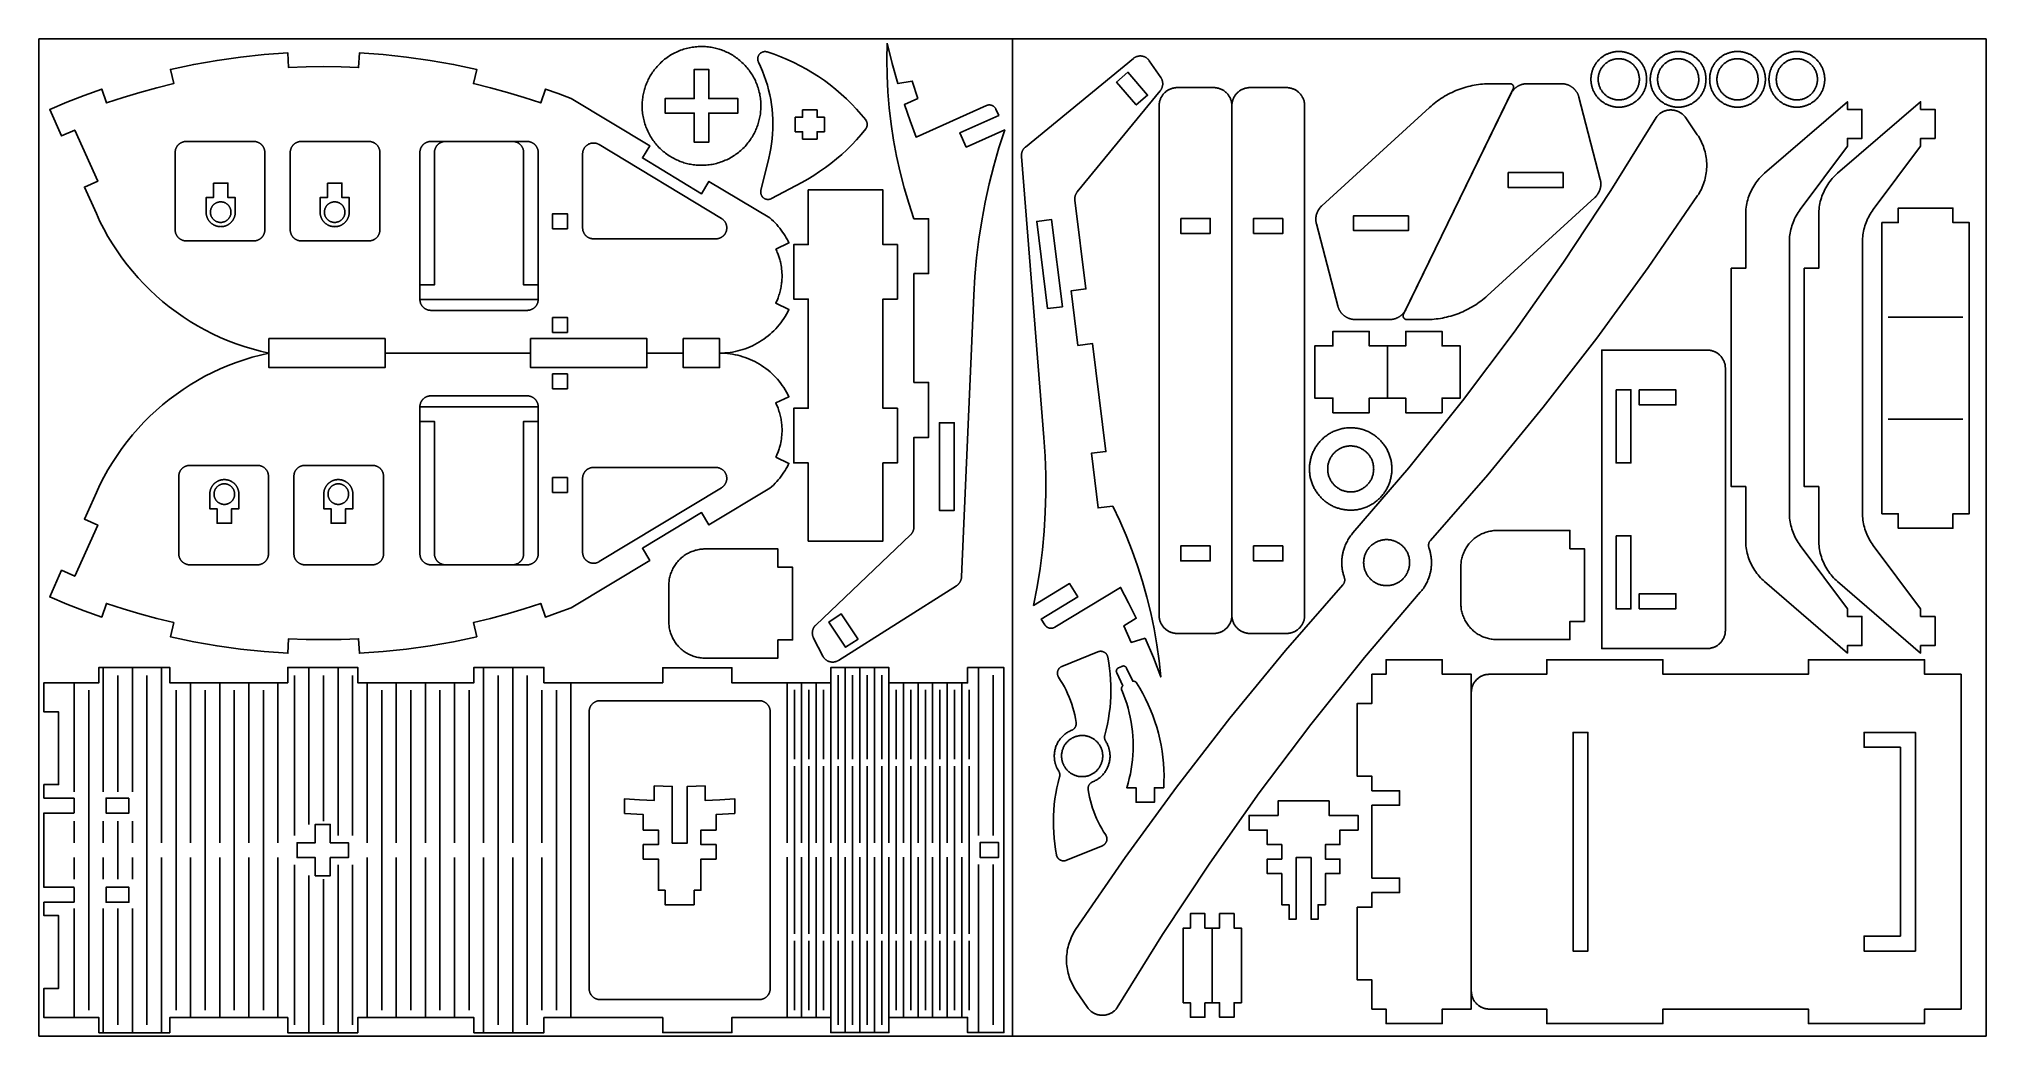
# Model space of a CAD drawing. Header units: millimetres. Extents: x 182 to 556, y 163 to 354.
import ezdxf

# ---------------------------------------------------------------- set-up
doc = ezdxf.new("R2010")
doc.units = ezdxf.units.MM
doc.layers.get('0').update_dxf_attribs({"linetype": 'CONTINUOUS', "true_color": 0xffffff})

msp = doc.modelspace()

# ---------------------------------------------------------------- linework, layer by layer
at = {"linetype": 'CONTINUOUS', "true_color": 0xffffff}
for points in [[(182.42, 163), (369.06, 163), (369.06, 354.11), (182.42, 354.11), (182.42, 163), (182.42, 163)], [(276.68, 293.9), (276.68, 296.69), (298.96, 296.69), (298.96, 293.9), (305.94, 293.9), (305.94, 296.69), (312.91, 296.69), (312.91, 293.9), (313.42, 293.91), (313.92, 293.93), (314.42, 293.98), (314.91, 294.03), (315.41, 294.11), (315.9, 294.2), (316.39, 294.31), (316.88, 294.44), (317.36, 294.58), (317.83, 294.74), (318.3, 294.92), (318.77, 295.11), (319.22, 295.32), (319.67, 295.54), (320.11, 295.78), (320.55, 296.03), (320.97, 296.3), (321.39, 296.58), (321.79, 296.87), (322.19, 297.18), (322.57, 297.5), (322.95, 297.84), (323.31, 298.19), (323.66, 298.55), (323.99, 298.92), (324.32, 299.3), (324.63, 299.69), (324.93, 300.1), (325.21, 300.51), (325.48, 300.93), (325.73, 301.36), (325.97, 301.8), (326.2, 302.25), (323.68, 303.46), (323.84, 303.79), (323.98, 304.13), (324.11, 304.47), (324.21, 304.73), (324.29, 304.99), (324.38, 305.25), (324.45, 305.52), (324.52, 305.79), (324.58, 306.05), (324.64, 306.32), (324.69, 306.59), (324.73, 306.84), (324.77, 307.09), (324.8, 307.34), (324.83, 307.59), (324.85, 307.84), (324.86, 308.09), (324.87, 308.34), (324.88, 308.59), (324.88, 308.95), (324.86, 309.3), (324.84, 309.65), (324.8, 310.01), (324.76, 310.36), (324.7, 310.71), (324.64, 311.05), (324.56, 311.4), (324.51, 311.6), (324.46, 311.81), (324.4, 312.01), (324.34, 312.21), (324.27, 312.41), (324.2, 312.61), (324.13, 312.81), (324.06, 313.01), (323.97, 313.21), (323.89, 313.42), (323.79, 313.62), (323.7, 313.82), (326.21, 315.03), (326.06, 315.34), (325.9, 315.64), (325.69, 316.02), (325.47, 316.39), (325.23, 316.75), (324.99, 317.1), (324.72, 317.47), (324.44, 317.83), (324.15, 318.18), (323.85, 318.52), (323.54, 318.86), (323.22, 319.18), (322.88, 319.49), (322.54, 319.8), (310.87, 326.82), (309.44, 324.46), (298.1, 331.31), (299.51, 333.65), (284.44, 342.71), (281.99, 343.63), (279.52, 344.51), (278.62, 341.87), (275.43, 342.92), (272.22, 343.88), (268.98, 344.76), (265.72, 345.56), (266.35, 348.28), (261.9, 349.22), (257.41, 350.01), (252.91, 350.64), (248.39, 351.11), (243.85, 351.43), (243.7, 348.64), (240.35, 348.77), (236.99, 348.82), (233.64, 348.77), (230.29, 348.64), (230.14, 351.43), (225.6, 351.11), (221.08, 350.64), (216.57, 350.01), (212.09, 349.22), (207.64, 348.28), (208.27, 345.56), (205.01, 344.76), (201.77, 343.88), (198.56, 342.92), (195.37, 341.87), (194.47, 344.51), (191.1, 343.3), (187.77, 342), (184.48, 340.62), (186.76, 335.52), (189.3, 336.66), (193.69, 326.85), (191.15, 325.72), (193.43, 320.63), (194.12, 319.15), (194.87, 317.69), (195.66, 316.26), (196.51, 314.86), (197.4, 313.49), (198.34, 312.15), (199.32, 310.85), (200.35, 309.58), (201.43, 308.35), (202.54, 307.15), (203.7, 306), (204.9, 304.89), (206.13, 303.82), (207.4, 302.79), (208.71, 301.81), (210.05, 300.87), (211.42, 299.98), (212.82, 299.14), (214.25, 298.35), (215.71, 297.61), (217.19, 296.92), (218.69, 296.28), (220.22, 295.7), (221.77, 295.16), (223.33, 294.69), (224.91, 294.27), (226.5, 293.9), (226.5, 296.69), (248.78, 296.69), (248.78, 293.9), (276.68, 293.9), (276.68, 293.9)], [(313.04, 352.09), (313.28, 352), (313.52, 351.91), (313.76, 351.82), (314, 351.72), (314.24, 351.61), (314.48, 351.5), (314.71, 351.38), (314.95, 351.25), (315.18, 351.12), (315.42, 350.98), (315.65, 350.83), (315.88, 350.68), (316.1, 350.52), (316.33, 350.35), (316.55, 350.18), (316.77, 350), (316.98, 349.82), (317.19, 349.63), (317.4, 349.43), (317.6, 349.23), (317.8, 349.02), (317.99, 348.8), (318.18, 348.58), (318.37, 348.35), (318.55, 348.12), (318.72, 347.89), (318.89, 347.65), (319.05, 347.4), (319.2, 347.15), (319.35, 346.9), (319.49, 346.64), (319.63, 346.38), (319.76, 346.11), (319.88, 345.84), (319.99, 345.57), (320.1, 345.3), (320.2, 345.02), (320.29, 344.74), (320.38, 344.46), (320.45, 344.18), (320.52, 343.9), (320.59, 343.62), (320.64, 343.33), (320.69, 343.05), (320.73, 342.76), (320.77, 342.48), (320.79, 342.19), (320.81, 341.91), (320.82, 341.63), (320.83, 341.35), (320.83, 341.07), (320.82, 340.79), (320.8, 340.52), (320.78, 340.25), (320.75, 339.98), (320.72, 339.71), (320.68, 339.44), (320.63, 339.18), (320.58, 338.92), (320.52, 338.67), (320.46, 338.42), (320.39, 338.17), (320.32, 337.92), (320.24, 337.68), (320.16, 337.44), (320.07, 337.21), (319.98, 336.97), (319.88, 336.73), (319.77, 336.49), (319.66, 336.25), (319.54, 336.01), (319.41, 335.78), (319.28, 335.54), (319.14, 335.31), (318.99, 335.08), (318.84, 334.85), (318.68, 334.62), (318.51, 334.4), (318.34, 334.18), (318.16, 333.96), (317.98, 333.75), (317.78, 333.53), (317.59, 333.33), (317.38, 333.12), (317.17, 332.93), (316.96, 332.73), (316.74, 332.54), (316.51, 332.36), (316.28, 332.18), (316.05, 332.01), (315.81, 331.84), (315.56, 331.68), (315.31, 331.53), (315.05, 331.38), (314.8, 331.23), (314.53, 331.1), (314.27, 330.97), (314, 330.85), (313.73, 330.74), (313.46, 330.63), (313.18, 330.53), (312.9, 330.44), (312.62, 330.35), (312.34, 330.27), (312.06, 330.2), (311.77, 330.14), (311.49, 330.08), (311.21, 330.03), (310.92, 329.99), (310.64, 329.96), (310.35, 329.93), (310.07, 329.91), (309.79, 329.9), (309.51, 329.9), (309.23, 329.9), (308.95, 329.91), (308.68, 329.92), (308.41, 329.94), (308.14, 329.97), (307.87, 330.01), (307.6, 330.05), (307.34, 330.09), (307.08, 330.14), (306.83, 330.2), (306.58, 330.26), (306.33, 330.33), (306.08, 330.4), (305.84, 330.48), (305.6, 330.56), (305.36, 330.65), (305.12, 330.75), (304.89, 330.85), (304.65, 330.96), (304.41, 331.07), (304.17, 331.19), (303.94, 331.32), (303.7, 331.45), (303.47, 331.59), (303.24, 331.74), (303.01, 331.89), (302.78, 332.05), (302.56, 332.21), (302.34, 332.39), (302.12, 332.57), (301.9, 332.75), (301.69, 332.94), (301.49, 333.14), (301.28, 333.34), (301.08, 333.55), (300.89, 333.77), (300.7, 333.99), (300.52, 334.21), (300.34, 334.44), (300.17, 334.68), (300, 334.92), (299.84, 335.17), (299.68, 335.42), (299.54, 335.67), (299.39, 335.93), (299.26, 336.19), (299.13, 336.46), (299.01, 336.73), (298.89, 337), (298.79, 337.27), (298.69, 337.55), (298.59, 337.83), (298.51, 338.11), (298.43, 338.39), (298.36, 338.67), (298.3, 338.95), (298.24, 339.24), (298.19, 339.52), (298.15, 339.81), (298.12, 340.09), (298.09, 340.37), (298.07, 340.66), (298.06, 340.94), (298.06, 341.22), (298.06, 341.5), (298.07, 341.77), (298.08, 342.05), (298.1, 342.32), (298.13, 342.59), (298.17, 342.86), (298.21, 343.12), (298.25, 343.39), (298.3, 343.64), (298.36, 343.9), (298.42, 344.15), (298.49, 344.4), (298.56, 344.64), (298.64, 344.88), (298.72, 345.12), (298.81, 345.36), (298.91, 345.6), (299.01, 345.84), (299.12, 346.08), (299.23, 346.32), (299.35, 346.55), (299.48, 346.79), (299.61, 347.02), (299.75, 347.26), (299.9, 347.49), (300.05, 347.72), (300.21, 347.94), (300.37, 348.17), (300.55, 348.39), (300.72, 348.61), (300.91, 348.82), (301.1, 349.03), (301.3, 349.24), (301.5, 349.44), (301.71, 349.64), (301.93, 349.84), (302.15, 350.02), (302.37, 350.21), (302.6, 350.39), (302.84, 350.56), (303.08, 350.73), (303.33, 350.89), (303.58, 351.04), (303.83, 351.19), (304.09, 351.33), (304.35, 351.47), (304.62, 351.6), (304.88, 351.72), (305.16, 351.83), (305.43, 351.94), (305.71, 352.04), (305.98, 352.13), (306.26, 352.22), (306.55, 352.3), (306.83, 352.37), (307.11, 352.43), (307.4, 352.48), (307.68, 352.53), (307.96, 352.57), (308.25, 352.61), (308.53, 352.63), (308.81, 352.65), (309.1, 352.66), (309.38, 352.67), (309.66, 352.67), (309.93, 352.66), (310.21, 352.64), (310.48, 352.62), (310.75, 352.59), (311.02, 352.56), (311.28, 352.52), (311.54, 352.47), (311.8, 352.42), (312.06, 352.37), (312.31, 352.3), (312.56, 352.24), (312.8, 352.16), (313.04, 352.09), (313.04, 352.09)], [(322.85, 323.51), (328.65, 326.62), (329.82, 327.27), (330.97, 327.96), (332.09, 328.69), (333.19, 329.46), (334.26, 330.27), (335.3, 331.11), (336.32, 331.98), (337.3, 332.89), (338.25, 333.84), (339.17, 334.81), (340.06, 335.82), (340.91, 336.86), (340.94, 336.89), (340.97, 336.93), (340.99, 336.97), (341.02, 337.01), (341.04, 337.06), (341.06, 337.1), (341.08, 337.14), (341.1, 337.19), (341.12, 337.23), (341.14, 337.28), (341.15, 337.32), (341.16, 337.37), (341.18, 337.41), (341.19, 337.46), (341.19, 337.51), (341.2, 337.56), (341.2, 337.6), (341.21, 337.65), (341.21, 337.7), (341.21, 337.75), (341.21, 337.79), (341.2, 337.84), (341.2, 337.89), (341.19, 337.94), (341.19, 337.98), (341.18, 338.03), (341.16, 338.08), (341.15, 338.12), (341.14, 338.17), (341.12, 338.22), (341.1, 338.26), (341.08, 338.3), (341.06, 338.35), (341.04, 338.39), (341.02, 338.43), (340.99, 338.47), (340.97, 338.51), (340.94, 338.55), (340.91, 338.59), (340.04, 339.65), (339.13, 340.67), (338.19, 341.67), (337.22, 342.63), (336.21, 343.56), (335.17, 344.45), (334.1, 345.3), (333, 346.12), (331.88, 346.9), (330.73, 347.63), (329.55, 348.33), (328.35, 348.99), (327.12, 349.6), (325.88, 350.17), (324.62, 350.7), (323.34, 351.18), (322.04, 351.62), (321.99, 351.64), (321.95, 351.65), (321.9, 351.66), (321.85, 351.67), (321.8, 351.68), (321.75, 351.68), (321.71, 351.68), (321.66, 351.69), (321.61, 351.69), (321.56, 351.69), (321.51, 351.68), (321.46, 351.68), (321.41, 351.67), (321.37, 351.67), (321.32, 351.66), (321.27, 351.64), (321.22, 351.63), (321.18, 351.62), (321.13, 351.6), (321.09, 351.58), (321.04, 351.56), (321, 351.54), (320.96, 351.52), (320.91, 351.5), (320.87, 351.47), (320.83, 351.45), (320.79, 351.42), (320.75, 351.39), (320.71, 351.36), (320.68, 351.33), (320.64, 351.29), (320.61, 351.26), (320.58, 351.22), (320.54, 351.19), (320.51, 351.15), (320.48, 351.11), (320.46, 351.07), (320.43, 351.03), (320.41, 350.99), (320.38, 350.94), (320.36, 350.9), (320.34, 350.86), (320.32, 350.81), (320.3, 350.77), (320.29, 350.72), (320.27, 350.67), (320.26, 350.63), (320.25, 350.58), (320.24, 350.53), (320.23, 350.48), (320.23, 350.44), (320.22, 350.39), (320.22, 350.34), (320.22, 350.29), (320.22, 350.24), (320.22, 350.19), (320.23, 350.14), (320.23, 350.1), (320.24, 350.05), (320.25, 350), (320.26, 349.95), (320.28, 349.91), (320.29, 349.86), (320.31, 349.81), (320.32, 349.77), (320.34, 349.72), (320.36, 349.68), (320.76, 348.82), (321.14, 347.95), (321.48, 347.07), (321.79, 346.17), (322.06, 345.27), (322.31, 344.36), (322.53, 343.43), (322.71, 342.51), (322.86, 341.57), (322.98, 340.63), (323.06, 339.69), (323.11, 338.75), (323.13, 337.8), (323.12, 336.85), (323.07, 335.91), (322.99, 334.96), (322.88, 334.03), (322.74, 333.09), (322.56, 332.16), (322.35, 331.24), (320.83, 325.08), (320.82, 325.03), (320.81, 324.98), (320.81, 324.93), (320.8, 324.88), (320.8, 324.83), (320.8, 324.79), (320.79, 324.74), (320.8, 324.69), (320.8, 324.64), (320.8, 324.59), (320.81, 324.54), (320.82, 324.5), (320.83, 324.45), (320.84, 324.4), (320.85, 324.35), (320.86, 324.31), (320.88, 324.26), (320.9, 324.22), (320.92, 324.17), (320.94, 324.13), (320.96, 324.08), (320.98, 324.04), (321.01, 324), (321.04, 323.96), (321.06, 323.92), (321.09, 323.88), (321.12, 323.84), (321.16, 323.81), (321.19, 323.77), (321.22, 323.74), (321.26, 323.7), (321.3, 323.67), (321.33, 323.64), (321.37, 323.61), (321.41, 323.58), (321.45, 323.56), (321.5, 323.53), (321.54, 323.51), (321.58, 323.49), (321.63, 323.47), (321.67, 323.45), (321.72, 323.43), (321.76, 323.41), (321.81, 323.4), (321.86, 323.39), (321.9, 323.38), (321.95, 323.37), (322, 323.36), (322.05, 323.35), (322.1, 323.35), (322.14, 323.35), (322.19, 323.35), (322.24, 323.35), (322.29, 323.35), (322.34, 323.36), (322.39, 323.36), (322.44, 323.37), (322.48, 323.38), (322.53, 323.39), (322.58, 323.4), (322.62, 323.42), (322.67, 323.43), (322.72, 323.45), (322.76, 323.47), (322.8, 323.49), (322.85, 323.51), (322.85, 323.51)], [(345.05, 353.31), (344.99, 350.2), (345.03, 347.09), (345.18, 343.98), (345.44, 340.88), (345.8, 337.79), (346.26, 334.71), (346.84, 331.65), (347.51, 328.61), (348.29, 325.6), (349.17, 322.61), (350.15, 319.66), (352.98, 319.66), (352.98, 309.13), (350.16, 309.13), (350.16, 288.27), (352.98, 288.27), (352.98, 277.74), (350.16, 277.74), (350.16, 260.57), (350.16, 260.5), (350.15, 260.43), (350.15, 260.36), (350.14, 260.29), (350.13, 260.22), (350.12, 260.15), (350.1, 260.08), (350.08, 260.02), (350.06, 259.95), (350.04, 259.88), (350.02, 259.82), (349.99, 259.75), (349.96, 259.69), (349.93, 259.62), (349.9, 259.56), (349.86, 259.5), (349.82, 259.44), (349.78, 259.38), (349.74, 259.32), (349.7, 259.27), (349.65, 259.21), (349.61, 259.16), (349.56, 259.11), (349.51, 259.06), (331.33, 241.77), (331.28, 241.72), (331.23, 241.66), (331.18, 241.61), (331.14, 241.55), (331.09, 241.5), (331.05, 241.44), (331.01, 241.38), (330.97, 241.31), (330.94, 241.25), (330.9, 241.19), (330.87, 241.12), (330.84, 241.05), (330.82, 240.99), (330.79, 240.92), (330.77, 240.85), (330.75, 240.78), (330.73, 240.71), (330.72, 240.64), (330.71, 240.56), (330.7, 240.49), (330.69, 240.42), (330.69, 240.35), (330.68, 240.27), (330.68, 240.2), (330.69, 240.13), (330.69, 240.06), (330.7, 239.98), (330.71, 239.91), (330.72, 239.84), (330.74, 239.77), (330.76, 239.7), (330.78, 239.63), (330.8, 239.56), (330.83, 239.49), (330.85, 239.42), (330.88, 239.36), (330.92, 239.29), (332.71, 235.81), (332.75, 235.75), (332.78, 235.69), (332.82, 235.62), (332.86, 235.57), (332.9, 235.51), (332.95, 235.45), (332.99, 235.39), (333.04, 235.34), (333.09, 235.29), (333.15, 235.24), (333.2, 235.19), (333.25, 235.14), (333.31, 235.1), (333.37, 235.06), (333.43, 235.02), (333.49, 234.98), (333.55, 234.94), (333.62, 234.91), (333.68, 234.88), (333.75, 234.85), (333.82, 234.82), (333.88, 234.79), (333.95, 234.77), (334.02, 234.75), (334.09, 234.73), (334.16, 234.72), (334.23, 234.71), (334.31, 234.7), (334.38, 234.69), (334.45, 234.68), (334.52, 234.68), (334.59, 234.68), (334.67, 234.68), (334.74, 234.69), (334.81, 234.69), (334.88, 234.7), (334.95, 234.71), (335.02, 234.73), (335.09, 234.75), (335.16, 234.76), (335.23, 234.79), (335.3, 234.81), (335.37, 234.84), (335.44, 234.87), (335.5, 234.9), (335.56, 234.93), (335.63, 234.97), (335.69, 235), (358.32, 249.32), (358.38, 249.36), (358.43, 249.4), (358.49, 249.44), (358.55, 249.49), (358.6, 249.53), (358.65, 249.58), (358.71, 249.63), (358.75, 249.69), (358.8, 249.74), (358.85, 249.8), (358.89, 249.85), (358.93, 249.91), (358.97, 249.97), (359.01, 250.04), (359.04, 250.1), (359.08, 250.16), (359.11, 250.23), (359.13, 250.29), (359.16, 250.36), (359.18, 250.43), (359.21, 250.5), (359.22, 250.57), (359.24, 250.64), (359.26, 250.71), (359.27, 250.78), (359.28, 250.85), (359.28, 250.92), (359.29, 250.99), (361.63, 304.99), (361.84, 308.58), (362.17, 312.16), (362.6, 315.73), (363.15, 319.28), (363.81, 322.81), (364.59, 326.32), (365.47, 329.81), (366.46, 333.26), (367.56, 336.69), (360.2, 333.39), (358.97, 336.13), (366.42, 339.46), (365.89, 340.64), (365.87, 340.68), (365.85, 340.73), (365.83, 340.77), (365.8, 340.81), (365.78, 340.85), (365.75, 340.89), (365.72, 340.93), (365.69, 340.96), (365.66, 341), (365.63, 341.04), (365.59, 341.07), (365.56, 341.1), (365.52, 341.13), (365.49, 341.16), (365.45, 341.19), (365.41, 341.22), (365.37, 341.25), (365.33, 341.27), (365.29, 341.29), (365.25, 341.32), (365.2, 341.34), (365.16, 341.36), (365.12, 341.37), (365.07, 341.39), (365.03, 341.41), (364.98, 341.42), (364.93, 341.43), (364.89, 341.44), (364.84, 341.45), (364.79, 341.46), (364.75, 341.46), (364.7, 341.46), (364.65, 341.47), (364.6, 341.47), (364.56, 341.46), (364.51, 341.46), (364.46, 341.46), (364.41, 341.45), (364.37, 341.44), (364.32, 341.43), (364.27, 341.42), (364.23, 341.41), (364.18, 341.4), (364.14, 341.38), (364.09, 341.36), (364.05, 341.34), (350.58, 335.31), (349.42, 338.42), (348.34, 341.55), (350.89, 342.73), (349.85, 346.03), (347.09, 345.55), (346.01, 349.41), (345.05, 353.31), (345.05, 353.31)], [(369.06, 163), (555.69, 163), (555.69, 354.11), (369.06, 354.11)], [(489.06, 350.15), (488.98, 350.24), (488.89, 350.32), (488.8, 350.4), (488.71, 350.48), (488.61, 350.55), (488.52, 350.63), (488.42, 350.7), (488.31, 350.78), (488.21, 350.85), (488.1, 350.92), (487.99, 350.98), (487.88, 351.05), (487.76, 351.11), (487.65, 351.17), (487.53, 351.22), (487.41, 351.28), (487.29, 351.33), (487.16, 351.38), (487.03, 351.42), (486.91, 351.47), (486.78, 351.5), (486.65, 351.54), (486.51, 351.57), (486.38, 351.6), (486.25, 351.63), (486.11, 351.65), (485.97, 351.67), (485.84, 351.69), (485.7, 351.7), (485.56, 351.71), (485.42, 351.72), (485.29, 351.72), (485.15, 351.72), (485.01, 351.71), (484.87, 351.7), (484.74, 351.69), (484.6, 351.67), (484.46, 351.65), (484.33, 351.63), (484.19, 351.6), (484.06, 351.57), (483.93, 351.54), (483.8, 351.5), (483.67, 351.47), (483.54, 351.42), (483.41, 351.38), (483.29, 351.33), (483.17, 351.28), (483.04, 351.22), (482.93, 351.17), (482.81, 351.11), (482.7, 351.05), (482.58, 350.98), (482.47, 350.92), (482.37, 350.85), (482.26, 350.78), (482.16, 350.7), (482.06, 350.63), (481.96, 350.55), (481.86, 350.48), (481.77, 350.4), (481.68, 350.32), (481.59, 350.24), (481.51, 350.15), (481.43, 350.07), (481.35, 349.98), (481.27, 349.89), (481.19, 349.8), (481.11, 349.7), (481.03, 349.61), (480.96, 349.51), (480.89, 349.4), (480.82, 349.3), (480.75, 349.19), (480.68, 349.08), (480.62, 348.97), (480.56, 348.85), (480.5, 348.74), (480.44, 348.62), (480.39, 348.5), (480.33, 348.37), (480.29, 348.25), (480.24, 348.12), (480.2, 348), (480.16, 347.87), (480.12, 347.74), (480.09, 347.6), (480.06, 347.47), (480.03, 347.34), (480.01, 347.2), (479.99, 347.06), (479.97, 346.93), (479.96, 346.79), (479.95, 346.65), (479.95, 346.51), (479.95, 346.38), (479.95, 346.24), (479.95, 346.1), (479.96, 345.96), (479.97, 345.82), (479.99, 345.69), (480.01, 345.55), (480.03, 345.42), (480.06, 345.28), (480.09, 345.15), (480.12, 345.02), (480.16, 344.89), (480.2, 344.76), (480.24, 344.63), (480.29, 344.5), (480.33, 344.38), (480.39, 344.26), (480.44, 344.13), (480.5, 344.02), (480.56, 343.9), (480.62, 343.78), (480.68, 343.67), (480.75, 343.56), (480.82, 343.46), (480.89, 343.35), (480.96, 343.25), (481.03, 343.15), (481.11, 343.05), (481.19, 342.95), (481.27, 342.86), (481.35, 342.77), (481.43, 342.68), (481.51, 342.6), (481.59, 342.52), (481.68, 342.44), (481.77, 342.35), (481.86, 342.28), (481.96, 342.2), (482.06, 342.12), (482.16, 342.05), (482.26, 341.98), (482.37, 341.91), (482.47, 341.84), (482.58, 341.77), (482.7, 341.71), (482.81, 341.64), (482.93, 341.59), (483.04, 341.53), (483.17, 341.47), (483.29, 341.42), (483.41, 341.38), (483.54, 341.33), (483.67, 341.29), (483.8, 341.25), (483.93, 341.21), (484.06, 341.18), (484.19, 341.15), (484.33, 341.12), (484.46, 341.1), (484.6, 341.08), (484.74, 341.06), (484.87, 341.05), (485.01, 341.04), (485.15, 341.04), (485.29, 341.04), (485.42, 341.04), (485.56, 341.04), (485.7, 341.05), (485.84, 341.06), (485.97, 341.08), (486.11, 341.1), (486.25, 341.12), (486.38, 341.15), (486.51, 341.18), (486.65, 341.21), (486.78, 341.25), (486.91, 341.29), (487.03, 341.33), (487.16, 341.38), (487.29, 341.42), (487.41, 341.47), (487.53, 341.53), (487.65, 341.59), (487.76, 341.64), (487.88, 341.71), (487.99, 341.77), (488.1, 341.84), (488.21, 341.91), (488.31, 341.98), (488.42, 342.05), (488.52, 342.12), (488.61, 342.2), (488.71, 342.28), (488.8, 342.35), (488.89, 342.44), (488.98, 342.52), (489.06, 342.6), (489.15, 342.68), (489.23, 342.77), (489.31, 342.86), (489.39, 342.95), (489.46, 343.05), (489.54, 343.15), (489.61, 343.25), (489.69, 343.35), (489.76, 343.46), (489.83, 343.56), (489.89, 343.67), (489.96, 343.78), (490.02, 343.9), (490.08, 344.02), (490.13, 344.13), (490.19, 344.26), (490.24, 344.38), (490.29, 344.5), (490.33, 344.63), (490.38, 344.76), (490.41, 344.89), (490.45, 345.02), (490.48, 345.15), (490.51, 345.28), (490.54, 345.42), (490.56, 345.55), (490.58, 345.69), (490.6, 345.82), (490.61, 345.96), (490.62, 346.1), (490.63, 346.24), (490.63, 346.38), (490.63, 346.51), (490.62, 346.65), (490.61, 346.79), (490.6, 346.93), (490.58, 347.06), (490.56, 347.2), (490.54, 347.34), (490.51, 347.47), (490.48, 347.6), (490.45, 347.74), (490.41, 347.87), (490.38, 348), (490.33, 348.12), (490.29, 348.25), (490.24, 348.37), (490.19, 348.5), (490.13, 348.62), (490.08, 348.74), (490.02, 348.85), (489.96, 348.97), (489.89, 349.08), (489.83, 349.19), (489.76, 349.3), (489.69, 349.4), (489.61, 349.51), (489.54, 349.61), (489.46, 349.7), (489.39, 349.8), (489.31, 349.89), (489.23, 349.98), (489.15, 350.07), (489.06, 350.15), (489.06, 350.15)], [(500.44, 350.15), (500.36, 350.24), (500.27, 350.32), (500.18, 350.4), (500.09, 350.48), (499.99, 350.55), (499.89, 350.63), (499.79, 350.7), (499.69, 350.78), (499.59, 350.85), (499.48, 350.92), (499.37, 350.98), (499.26, 351.05), (499.14, 351.11), (499.03, 351.17), (498.91, 351.22), (498.79, 351.28), (498.66, 351.33), (498.54, 351.38), (498.41, 351.42), (498.29, 351.47), (498.16, 351.5), (498.03, 351.54), (497.89, 351.57), (497.76, 351.6), (497.63, 351.63), (497.49, 351.65), (497.35, 351.67), (497.22, 351.69), (497.08, 351.7), (496.94, 351.71), (496.8, 351.72), (496.67, 351.72), (496.53, 351.72), (496.39, 351.71), (496.25, 351.7), (496.11, 351.69), (495.98, 351.67), (495.84, 351.65), (495.71, 351.63), (495.57, 351.6), (495.44, 351.57), (495.31, 351.54), (495.17, 351.5), (495.05, 351.47), (494.92, 351.42), (494.79, 351.38), (494.67, 351.33), (494.54, 351.28), (494.42, 351.22), (494.3, 351.17), (494.19, 351.11), (494.07, 351.05), (493.96, 350.98), (493.85, 350.92), (493.74, 350.85), (493.64, 350.78), (493.54, 350.7), (493.44, 350.63), (493.34, 350.55), (493.24, 350.48), (493.15, 350.4), (493.06, 350.32), (492.97, 350.24), (492.89, 350.15), (492.81, 350.07), (492.72, 349.98), (492.64, 349.89), (492.56, 349.8), (492.49, 349.7), (492.41, 349.61), (492.34, 349.51), (492.26, 349.4), (492.19, 349.3), (492.13, 349.19), (492.06, 349.08), (492, 348.97), (491.93, 348.85), (491.87, 348.74), (491.82, 348.62), (491.76, 348.5), (491.71, 348.37), (491.66, 348.25), (491.62, 348.12), (491.58, 348), (491.54, 347.87), (491.5, 347.74), (491.47, 347.6), (491.44, 347.47), (491.41, 347.34), (491.39, 347.2), (491.37, 347.06), (491.35, 346.93), (491.34, 346.79), (491.33, 346.65), (491.33, 346.51), (491.32, 346.38), (491.33, 346.24), (491.33, 346.1), (491.34, 345.96), (491.35, 345.82), (491.37, 345.69), (491.39, 345.55), (491.41, 345.42), (491.44, 345.28), (491.47, 345.15), (491.5, 345.02), (491.54, 344.89), (491.58, 344.76), (491.62, 344.63), (491.66, 344.5), (491.71, 344.38), (491.76, 344.26), (491.82, 344.13), (491.87, 344.02), (491.93, 343.9), (492, 343.78), (492.06, 343.67), (492.13, 343.56), (492.19, 343.46), (492.26, 343.35), (492.34, 343.25), (492.41, 343.15), (492.49, 343.05), (492.56, 342.95), (492.64, 342.86), (492.72, 342.77), (492.81, 342.68), (492.89, 342.6), (492.97, 342.52), (493.06, 342.44), (493.15, 342.35), (493.24, 342.28), (493.34, 342.2), (493.44, 342.12), (493.54, 342.05), (493.64, 341.98), (493.74, 341.91), (493.85, 341.84), (493.96, 341.77), (494.07, 341.71), (494.19, 341.64), (494.3, 341.59), (494.42, 341.53), (494.54, 341.47), (494.67, 341.42), (494.79, 341.38), (494.92, 341.33), (495.05, 341.29), (495.17, 341.25), (495.31, 341.21), (495.44, 341.18), (495.57, 341.15), (495.71, 341.12), (495.84, 341.1), (495.98, 341.08), (496.11, 341.06), (496.25, 341.05), (496.39, 341.04), (496.53, 341.04), (496.67, 341.04), (496.8, 341.04), (496.94, 341.04), (497.08, 341.05), (497.22, 341.06), (497.35, 341.08), (497.49, 341.1), (497.63, 341.12), (497.76, 341.15), (497.89, 341.18), (498.03, 341.21), (498.16, 341.25), (498.29, 341.29), (498.41, 341.33), (498.54, 341.38), (498.66, 341.42), (498.79, 341.47), (498.91, 341.53), (499.03, 341.59), (499.14, 341.64), (499.26, 341.71), (499.37, 341.77), (499.48, 341.84), (499.59, 341.91), (499.69, 341.98), (499.79, 342.05), (499.89, 342.12), (499.99, 342.2), (500.09, 342.28), (500.18, 342.35), (500.27, 342.44), (500.36, 342.52), (500.44, 342.6), (500.52, 342.68), (500.61, 342.77), (500.69, 342.86), (500.77, 342.95), (500.84, 343.05), (500.92, 343.15), (500.99, 343.25), (501.07, 343.35), (501.14, 343.46), (501.2, 343.56), (501.27, 343.67), (501.34, 343.78), (501.4, 343.9), (501.46, 344.02), (501.51, 344.13), (501.57, 344.26), (501.62, 344.38), (501.67, 344.5), (501.71, 344.63), (501.75, 344.76), (501.79, 344.89), (501.83, 345.02), (501.86, 345.15), (501.89, 345.28), (501.92, 345.42), (501.94, 345.55), (501.96, 345.69), (501.98, 345.82), (501.99, 345.96), (502, 346.1), (502, 346.24), (502.01, 346.38), (502, 346.51), (502, 346.65), (501.99, 346.79), (501.98, 346.93), (501.96, 347.06), (501.94, 347.2), (501.92, 347.34), (501.89, 347.47), (501.86, 347.6), (501.83, 347.74), (501.79, 347.87), (501.75, 348), (501.71, 348.12), (501.67, 348.25), (501.62, 348.37), (501.57, 348.5), (501.51, 348.62), (501.46, 348.74), (501.4, 348.85), (501.34, 348.97), (501.27, 349.08), (501.2, 349.19), (501.14, 349.3), (501.07, 349.4), (500.99, 349.51), (500.92, 349.61), (500.84, 349.7), (500.77, 349.8), (500.69, 349.89), (500.61, 349.98), (500.52, 350.07), (500.44, 350.15), (500.44, 350.15)], [(511.82, 350.15), (511.74, 350.24), (511.65, 350.32), (511.56, 350.4), (511.47, 350.48), (511.37, 350.55), (511.27, 350.63), (511.17, 350.7), (511.07, 350.78), (510.97, 350.85), (510.86, 350.92), (510.75, 350.98), (510.64, 351.05), (510.52, 351.11), (510.4, 351.17), (510.29, 351.22), (510.17, 351.28), (510.04, 351.33), (509.92, 351.38), (509.79, 351.42), (509.66, 351.47), (509.53, 351.5), (509.4, 351.54), (509.27, 351.57), (509.14, 351.6), (509, 351.63), (508.87, 351.65), (508.73, 351.67), (508.6, 351.69), (508.46, 351.7), (508.32, 351.71), (508.18, 351.72), (508.04, 351.72), (507.91, 351.72), (507.77, 351.71), (507.63, 351.7), (507.49, 351.69), (507.36, 351.67), (507.22, 351.65), (507.08, 351.63), (506.95, 351.6), (506.82, 351.57), (506.68, 351.54), (506.55, 351.5), (506.42, 351.47), (506.3, 351.42), (506.17, 351.38), (506.05, 351.33), (505.92, 351.28), (505.8, 351.22), (505.68, 351.17), (505.57, 351.11), (505.45, 351.05), (505.34, 350.98), (505.23, 350.92), (505.12, 350.85), (505.02, 350.78), (504.92, 350.7), (504.82, 350.63), (504.72, 350.55), (504.62, 350.48), (504.53, 350.4), (504.44, 350.32), (504.35, 350.24), (504.27, 350.15), (504.18, 350.07), (504.1, 349.98), (504.02, 349.89), (503.94, 349.8), (503.87, 349.7), (503.79, 349.61), (503.72, 349.51), (503.64, 349.4), (503.57, 349.3), (503.5, 349.19), (503.44, 349.08), (503.37, 348.97), (503.31, 348.85), (503.25, 348.74), (503.2, 348.62), (503.14, 348.5), (503.09, 348.37), (503.04, 348.25), (503, 348.12), (502.96, 348), (502.92, 347.87), (502.88, 347.74), (502.85, 347.6), (502.82, 347.47), (502.79, 347.34), (502.77, 347.2), (502.75, 347.06), (502.73, 346.93), (502.72, 346.79), (502.71, 346.65), (502.71, 346.51), (502.7, 346.38), (502.71, 346.24), (502.71, 346.1), (502.72, 345.96), (502.73, 345.82), (502.75, 345.69), (502.77, 345.55), (502.79, 345.42), (502.82, 345.28), (502.85, 345.15), (502.88, 345.02), (502.92, 344.89), (502.96, 344.76), (503, 344.63), (503.04, 344.5), (503.09, 344.38), (503.14, 344.26), (503.2, 344.13), (503.25, 344.02), (503.31, 343.9), (503.37, 343.78), (503.44, 343.67), (503.5, 343.56), (503.57, 343.46), (503.64, 343.35), (503.72, 343.25), (503.79, 343.15), (503.87, 343.05), (503.94, 342.95), (504.02, 342.86), (504.1, 342.77), (504.18, 342.68), (504.27, 342.6), (504.35, 342.52), (504.44, 342.44), (504.53, 342.35), (504.62, 342.28), (504.72, 342.2), (504.82, 342.12), (504.92, 342.05), (505.02, 341.98), (505.12, 341.91), (505.23, 341.84), (505.34, 341.77), (505.45, 341.71), (505.57, 341.64), (505.68, 341.59), (505.8, 341.53), (505.92, 341.47), (506.05, 341.42), (506.17, 341.38), (506.3, 341.33), (506.42, 341.29), (506.55, 341.25), (506.68, 341.21), (506.82, 341.18), (506.95, 341.15), (507.08, 341.12), (507.22, 341.1), (507.36, 341.08), (507.49, 341.06), (507.63, 341.05), (507.77, 341.04), (507.91, 341.04), (508.04, 341.04), (508.18, 341.04), (508.32, 341.04), (508.46, 341.05), (508.6, 341.06), (508.73, 341.08), (508.87, 341.1), (509, 341.12), (509.14, 341.15), (509.27, 341.18), (509.4, 341.21), (509.53, 341.25), (509.66, 341.29), (509.79, 341.33), (509.92, 341.38), (510.04, 341.42), (510.17, 341.47), (510.29, 341.53), (510.4, 341.59), (510.52, 341.64), (510.64, 341.71), (510.75, 341.77), (510.86, 341.84), (510.97, 341.91), (511.07, 341.98), (511.17, 342.05), (511.27, 342.12), (511.37, 342.2), (511.47, 342.28), (511.56, 342.35), (511.65, 342.44), (511.74, 342.52), (511.82, 342.6), (511.9, 342.68), (511.99, 342.77), (512.07, 342.86), (512.14, 342.95), (512.22, 343.05), (512.3, 343.15), (512.37, 343.25), (512.44, 343.35), (512.52, 343.46), (512.58, 343.56), (512.65, 343.67), (512.71, 343.78), (512.78, 343.9), (512.83, 344.02), (512.89, 344.13), (512.95, 344.26), (513, 344.38), (513.05, 344.5), (513.09, 344.63), (513.13, 344.76), (513.17, 344.89), (513.21, 345.02), (513.24, 345.15), (513.27, 345.28), (513.3, 345.42), (513.32, 345.55), (513.34, 345.69), (513.36, 345.82), (513.37, 345.96), (513.38, 346.1), (513.38, 346.24), (513.38, 346.38), (513.38, 346.51), (513.38, 346.65), (513.37, 346.79), (513.36, 346.93), (513.34, 347.06), (513.32, 347.2), (513.3, 347.34), (513.27, 347.47), (513.24, 347.6), (513.21, 347.74), (513.17, 347.87), (513.13, 348), (513.09, 348.12), (513.05, 348.25), (513, 348.37), (512.95, 348.5), (512.89, 348.62), (512.83, 348.74), (512.78, 348.85), (512.71, 348.97), (512.65, 349.08), (512.58, 349.19), (512.52, 349.3), (512.44, 349.4), (512.37, 349.51), (512.3, 349.61), (512.22, 349.7), (512.14, 349.8), (512.07, 349.89), (511.99, 349.98), (511.9, 350.07), (511.82, 350.15), (511.82, 350.15)], [(523.2, 350.15), (523.11, 350.24), (523.03, 350.32), (522.94, 350.4), (522.84, 350.48), (522.75, 350.55), (522.65, 350.63), (522.55, 350.7), (522.45, 350.78), (522.34, 350.85), (522.24, 350.92), (522.13, 350.98), (522.01, 351.05), (521.9, 351.11), (521.78, 351.17), (521.66, 351.22), (521.54, 351.28), (521.42, 351.33), (521.3, 351.38), (521.17, 351.42), (521.04, 351.47), (520.91, 351.5), (520.78, 351.54), (520.65, 351.57), (520.52, 351.6), (520.38, 351.63), (520.25, 351.65), (520.11, 351.67), (519.97, 351.69), (519.84, 351.7), (519.7, 351.71), (519.56, 351.72), (519.42, 351.72), (519.28, 351.72), (519.15, 351.71), (519.01, 351.7), (518.87, 351.69), (518.73, 351.67), (518.6, 351.65), (518.46, 351.63), (518.33, 351.6), (518.2, 351.57), (518.06, 351.54), (517.93, 351.5), (517.8, 351.47), (517.68, 351.42), (517.55, 351.38), (517.42, 351.33), (517.3, 351.28), (517.18, 351.22), (517.06, 351.17), (516.95, 351.11), (516.83, 351.05), (516.72, 350.98), (516.61, 350.92), (516.5, 350.85), (516.4, 350.78), (516.29, 350.7), (516.19, 350.63), (516.1, 350.55), (516, 350.48), (515.91, 350.4), (515.82, 350.32), (515.73, 350.24), (515.65, 350.15), (515.56, 350.07), (515.48, 349.98), (515.4, 349.89), (515.32, 349.8), (515.24, 349.7), (515.17, 349.61), (515.09, 349.51), (515.02, 349.4), (514.95, 349.3), (514.88, 349.19), (514.82, 349.08), (514.75, 348.97), (514.69, 348.85), (514.63, 348.74), (514.58, 348.62), (514.52, 348.5), (514.47, 348.37), (514.42, 348.25), (514.38, 348.12), (514.33, 348), (514.29, 347.87), (514.26, 347.74), (514.23, 347.6), (514.2, 347.47), (514.17, 347.34), (514.15, 347.2), (514.13, 347.06), (514.11, 346.93), (514.1, 346.79), (514.09, 346.65), (514.08, 346.51), (514.08, 346.38), (514.08, 346.24), (514.09, 346.1), (514.1, 345.96), (514.11, 345.82), (514.13, 345.69), (514.15, 345.55), (514.17, 345.42), (514.2, 345.28), (514.23, 345.15), (514.26, 345.02), (514.29, 344.89), (514.33, 344.76), (514.38, 344.63), (514.42, 344.5), (514.47, 344.38), (514.52, 344.26), (514.58, 344.13), (514.63, 344.02), (514.69, 343.9), (514.75, 343.78), (514.82, 343.67), (514.88, 343.56), (514.95, 343.46), (515.02, 343.35), (515.09, 343.25), (515.17, 343.15), (515.24, 343.05), (515.32, 342.95), (515.4, 342.86), (515.48, 342.77), (515.56, 342.68), (515.65, 342.6), (515.73, 342.52), (515.82, 342.44), (515.91, 342.35), (516, 342.28), (516.1, 342.2), (516.19, 342.12), (516.29, 342.05), (516.4, 341.98), (516.5, 341.91), (516.61, 341.84), (516.72, 341.77), (516.83, 341.71), (516.95, 341.64), (517.06, 341.59), (517.18, 341.53), (517.3, 341.47), (517.42, 341.42), (517.55, 341.38), (517.68, 341.33), (517.8, 341.29), (517.93, 341.25), (518.06, 341.21), (518.2, 341.18), (518.33, 341.15), (518.46, 341.12), (518.6, 341.1), (518.73, 341.08), (518.87, 341.06), (519.01, 341.05), (519.15, 341.04), (519.28, 341.04), (519.42, 341.04), (519.56, 341.04), (519.7, 341.04), (519.84, 341.05), (519.97, 341.06), (520.11, 341.08), (520.25, 341.1), (520.38, 341.12), (520.52, 341.15), (520.65, 341.18), (520.78, 341.21), (520.91, 341.25), (521.04, 341.29), (521.17, 341.33), (521.3, 341.38), (521.42, 341.42), (521.54, 341.47), (521.66, 341.53), (521.78, 341.59), (521.9, 341.64), (522.01, 341.71), (522.13, 341.77), (522.24, 341.84), (522.34, 341.91), (522.45, 341.98), (522.55, 342.05), (522.65, 342.12), (522.75, 342.2), (522.84, 342.28), (522.94, 342.35), (523.03, 342.44), (523.11, 342.52), (523.2, 342.6), (523.28, 342.68), (523.36, 342.77), (523.44, 342.86), (523.52, 342.95), (523.6, 343.05), (523.68, 343.15), (523.75, 343.25), (523.82, 343.35), (523.89, 343.46), (523.96, 343.56), (524.03, 343.67), (524.09, 343.78), (524.15, 343.9), (524.21, 344.02), (524.27, 344.13), (524.32, 344.26), (524.38, 344.38), (524.42, 344.5), (524.47, 344.63), (524.51, 344.76), (524.55, 344.89), (524.59, 345.02), (524.62, 345.15), (524.65, 345.28), (524.68, 345.42), (524.7, 345.55), (524.72, 345.69), (524.74, 345.82), (524.75, 345.96), (524.76, 346.1), (524.76, 346.24), (524.76, 346.38), (524.76, 346.51), (524.76, 346.65), (524.75, 346.79), (524.74, 346.93), (524.72, 347.06), (524.7, 347.2), (524.68, 347.34), (524.65, 347.47), (524.62, 347.6), (524.59, 347.74), (524.55, 347.87), (524.51, 348), (524.47, 348.12), (524.42, 348.25), (524.38, 348.37), (524.32, 348.5), (524.27, 348.62), (524.21, 348.74), (524.15, 348.85), (524.09, 348.97), (524.03, 349.08), (523.96, 349.19), (523.89, 349.3), (523.82, 349.4), (523.75, 349.51), (523.68, 349.61), (523.6, 349.7), (523.52, 349.8), (523.44, 349.89), (523.36, 349.98), (523.28, 350.07), (523.2, 350.15), (523.2, 350.15)], [(308.05, 334.31), (310.84, 334.31), (310.84, 339.89), (316.42, 339.89), (316.42, 342.68), (310.84, 342.68), (310.84, 348.26), (308.05, 348.26), (308.05, 342.68), (302.47, 342.68), (302.47, 339.89), (308.05, 339.89), (308.05, 334.31), (308.05, 334.31)], [(394.51, 239.27), (396.06, 235.57), (397.49, 231.82), (397.17, 234.91), (396.74, 238), (396.21, 241.06), (395.57, 244.11), (394.84, 247.13), (393.99, 250.13), (393.05, 253.1), (392.01, 256.03), (390.87, 258.92), (389.63, 261.78), (388.29, 264.59), (385.47, 264.24), (384.18, 274.69), (386.98, 275.04), (384.42, 295.74), (381.61, 295.39), (380.32, 305.84), (383.12, 306.19), (381.01, 323.22), (381, 323.29), (381, 323.36), (381, 323.43), (381, 323.5), (381, 323.58), (381, 323.65), (381.01, 323.72), (381.02, 323.79), (381.03, 323.86), (381.04, 323.92), (381.06, 323.99), (381.08, 324.06), (381.1, 324.13), (381.12, 324.2), (381.15, 324.26), (381.17, 324.33), (381.2, 324.39), (381.24, 324.45), (381.27, 324.52), (381.31, 324.58), (381.34, 324.64), (381.38, 324.69), (381.43, 324.75), (381.47, 324.81), (397.38, 344.2), (397.43, 344.26), (397.47, 344.32), (397.51, 344.38), (397.55, 344.44), (397.59, 344.5), (397.62, 344.57), (397.65, 344.63), (397.68, 344.7), (397.71, 344.76), (397.74, 344.83), (397.76, 344.9), (397.78, 344.97), (397.8, 345.04), (397.81, 345.11), (397.83, 345.18), (397.84, 345.26), (397.85, 345.33), (397.85, 345.4), (397.85, 345.47), (397.85, 345.55), (397.85, 345.62), (397.85, 345.69), (397.84, 345.76), (397.83, 345.84), (397.82, 345.91), (397.81, 345.98), (397.79, 346.05), (397.77, 346.12), (397.75, 346.19), (397.72, 346.26), (397.7, 346.33), (397.67, 346.39), (397.64, 346.46), (397.6, 346.52), (397.57, 346.59), (397.53, 346.65), (397.49, 346.71), (395.28, 349.94), (395.24, 350), (395.2, 350.06), (395.15, 350.12), (395.1, 350.17), (395.05, 350.22), (395, 350.27), (394.95, 350.32), (394.89, 350.37), (394.84, 350.42), (394.78, 350.46), (394.72, 350.5), (394.66, 350.54), (394.6, 350.58), (394.53, 350.61), (394.47, 350.64), (394.4, 350.67), (394.34, 350.7), (394.27, 350.73), (394.2, 350.75), (394.13, 350.77), (394.06, 350.79), (393.99, 350.81), (393.92, 350.82), (393.85, 350.83), (393.78, 350.84), (393.71, 350.85), (393.63, 350.85), (393.56, 350.86), (393.49, 350.85), (393.42, 350.85), (393.34, 350.84), (393.27, 350.84), (393.2, 350.83), (393.13, 350.81), (393.06, 350.8), (392.99, 350.78), (392.92, 350.76), (392.85, 350.73), (392.78, 350.71), (392.72, 350.68), (392.65, 350.65), (392.59, 350.62), (392.52, 350.58), (392.46, 350.55), (392.4, 350.51), (392.34, 350.47), (392.28, 350.42), (392.23, 350.38), (371.53, 333.39), (371.48, 333.35), (371.42, 333.3), (371.37, 333.25), (371.32, 333.19), (371.27, 333.14), (371.23, 333.09), (371.18, 333.03), (371.14, 332.97), (371.1, 332.91), (371.06, 332.85), (371.03, 332.79), (370.99, 332.72), (370.96, 332.66), (370.93, 332.59), (370.91, 332.53), (370.88, 332.46), (370.86, 332.39), (370.84, 332.32), (370.82, 332.25), (370.81, 332.18), (370.79, 332.11), (370.78, 332.04), (370.78, 331.97), (370.77, 331.9), (370.77, 331.82), (370.77, 331.75), (370.77, 331.68), (370.77, 331.61), (375.09, 277.74), (375.32, 274.15), (375.44, 270.55), (375.44, 266.96), (375.34, 263.37), (375.11, 259.78), (374.78, 256.2), (374.33, 252.63), (373.78, 249.08), (373.11, 245.55), (380, 249.73), (381.56, 247.16), (374.58, 242.93), (375.25, 241.83), (375.27, 241.79), (375.3, 241.75), (375.33, 241.71), (375.36, 241.67), (375.39, 241.64), (375.42, 241.6), (375.45, 241.57), (375.48, 241.53), (375.52, 241.5), (375.56, 241.47), (375.59, 241.44), (375.63, 241.41), (375.67, 241.39), (375.71, 241.36), (375.75, 241.34), (375.79, 241.31), (375.84, 241.29), (375.88, 241.27), (375.92, 241.25), (375.97, 241.24), (376.01, 241.22), (376.06, 241.21), (376.11, 241.2), (376.15, 241.19), (376.2, 241.18), (376.25, 241.17), (376.29, 241.16), (376.34, 241.16), (376.39, 241.16), (376.44, 241.16), (376.48, 241.16), (376.53, 241.16), (376.58, 241.16), (376.63, 241.17), (376.67, 241.18), (376.72, 241.18), (376.77, 241.2), (376.81, 241.21), (376.86, 241.22), (376.9, 241.24), (376.95, 241.25), (376.99, 241.27), (377.04, 241.29), (377.08, 241.31), (377.12, 241.33), (377.16, 241.36), (389.79, 249), (391.32, 246.06), (392.78, 243.08), (390.39, 241.6), (391.83, 238.45), (394.51, 239.27), (394.51, 239.27)], [(392.78, 341.46), (394.95, 343.32), (391.18, 347.72), (389.01, 345.86), (392.73, 341.52), (392.78, 341.46), (392.78, 341.46)], [(488.08, 349.17), (488.17, 349.07), (488.26, 348.97), (488.35, 348.86), (488.44, 348.75), (488.52, 348.64), (488.59, 348.53), (488.67, 348.41), (488.73, 348.29), (488.8, 348.17), (488.86, 348.05), (488.92, 347.93), (488.97, 347.8), (489.01, 347.67), (489.06, 347.54), (489.09, 347.41), (489.13, 347.28), (489.16, 347.14), (489.18, 347.01), (489.2, 346.87), (489.22, 346.74), (489.23, 346.6), (489.23, 346.46), (489.23, 346.32), (489.23, 346.19), (489.22, 346.05), (489.21, 345.91), (489.19, 345.78), (489.16, 345.64), (489.14, 345.51), (489.1, 345.38), (489.07, 345.25), (489.03, 345.11), (488.98, 344.99), (488.93, 344.86), (488.87, 344.73), (488.81, 344.61), (488.75, 344.49), (488.68, 344.37), (488.61, 344.25), (488.54, 344.14), (488.46, 344.03), (488.37, 343.92), (488.29, 343.81), (488.19, 343.71), (488.1, 343.61), (488, 343.51), (487.9, 343.42), (487.8, 343.33), (487.69, 343.25), (487.58, 343.17), (487.47, 343.09), (487.35, 343.01), (487.23, 342.94), (487.11, 342.88), (486.99, 342.82), (486.87, 342.76), (486.74, 342.71), (486.61, 342.66), (486.48, 342.62), (486.35, 342.58), (486.22, 342.54), (486.09, 342.51), (485.95, 342.49), (485.82, 342.47), (485.68, 342.45), (485.54, 342.44), (485.41, 342.43), (485.27, 342.43), (485.13, 342.43), (485, 342.44), (484.86, 342.45), (484.72, 342.47), (484.59, 342.49), (484.45, 342.52), (484.32, 342.55), (484.19, 342.59), (484.06, 342.63), (483.93, 342.67), (483.8, 342.72), (483.67, 342.77), (483.55, 342.83), (483.43, 342.9), (483.31, 342.96), (483.19, 343.03), (483.08, 343.11), (482.96, 343.19), (482.86, 343.27), (482.75, 343.35), (482.65, 343.44), (482.55, 343.54), (482.45, 343.64), (482.36, 343.74), (482.27, 343.84), (482.18, 343.94), (482.1, 344.05), (482.02, 344.17), (481.94, 344.28), (481.87, 344.4), (481.81, 344.52), (481.74, 344.64), (481.69, 344.76), (481.63, 344.89), (481.58, 345.02), (481.54, 345.15), (481.5, 345.28), (481.46, 345.41), (481.43, 345.54), (481.4, 345.68), (481.38, 345.81), (481.36, 345.95), (481.35, 346.09), (481.34, 346.22), (481.34, 346.36), (481.34, 346.5), (481.35, 346.63), (481.36, 346.77), (481.38, 346.91), (481.4, 347.04), (481.42, 347.18), (481.45, 347.31), (481.49, 347.44), (481.53, 347.57), (481.57, 347.7), (481.62, 347.83), (481.67, 347.96), (481.73, 348.08), (481.79, 348.2), (481.86, 348.32), (481.93, 348.44), (482, 348.56), (482.08, 348.67), (482.16, 348.78), (482.24, 348.89), (482.33, 348.99), (482.42, 349.09), (482.52, 349.19), (482.62, 349.28), (482.72, 349.38), (482.83, 349.46), (482.94, 349.55), (483.05, 349.63), (483.16, 349.7), (483.28, 349.77), (483.4, 349.84), (483.52, 349.9), (483.64, 349.96), (483.77, 350.02), (483.9, 350.07), (484.03, 350.11), (484.16, 350.16), (484.29, 350.19), (484.42, 350.23), (484.55, 350.25), (484.69, 350.28), (484.83, 350.29), (484.96, 350.31), (485.1, 350.32), (485.24, 350.32), (485.37, 350.32), (485.51, 350.32), (485.65, 350.31), (485.78, 350.29), (485.92, 350.27), (486.05, 350.25), (486.19, 350.22), (486.32, 350.18), (486.45, 350.15), (486.58, 350.1), (486.71, 350.06), (486.84, 350), (486.96, 349.95), (487.08, 349.89), (487.2, 349.82), (487.32, 349.76), (487.44, 349.68), (487.55, 349.61), (487.66, 349.53), (487.77, 349.44), (487.88, 349.35), (487.98, 349.26), (488.08, 349.17), (488.08, 349.17)], [(499.46, 349.17), (499.55, 349.07), (499.64, 348.97), (499.73, 348.86), (499.81, 348.75), (499.9, 348.64), (499.97, 348.53), (500.04, 348.41), (500.11, 348.29), (500.18, 348.17), (500.24, 348.05), (500.29, 347.93), (500.35, 347.8), (500.39, 347.67), (500.44, 347.54), (500.47, 347.41), (500.51, 347.28), (500.54, 347.14), (500.56, 347.01), (500.58, 346.87), (500.59, 346.74), (500.6, 346.6), (500.61, 346.46), (500.61, 346.32), (500.61, 346.19), (500.6, 346.05), (500.58, 345.91), (500.57, 345.78), (500.54, 345.64), (500.51, 345.51), (500.48, 345.38), (500.45, 345.25), (500.4, 345.11), (500.36, 344.99), (500.31, 344.86), (500.25, 344.73), (500.19, 344.61), (500.13, 344.49), (500.06, 344.37), (499.99, 344.25), (499.91, 344.14), (499.84, 344.03), (499.75, 343.92), (499.66, 343.81), (499.57, 343.71), (499.48, 343.61), (499.38, 343.51), (499.28, 343.42), (499.18, 343.33), (499.07, 343.25), (498.96, 343.17), (498.85, 343.09), (498.73, 343.01), (498.61, 342.94), (498.49, 342.88), (498.37, 342.82), (498.25, 342.76), (498.12, 342.71), (497.99, 342.66), (497.86, 342.62), (497.73, 342.58), (497.6, 342.54), (497.46, 342.51), (497.33, 342.49), (497.19, 342.47), (497.06, 342.45), (496.92, 342.44), (496.79, 342.43), (496.65, 342.43), (496.51, 342.43), (496.37, 342.44), (496.24, 342.45), (496.1, 342.47), (495.97, 342.49), (495.83, 342.52), (495.7, 342.55), (495.57, 342.59), (495.44, 342.63), (495.31, 342.67), (495.18, 342.72), (495.05, 342.77), (494.93, 342.83), (494.81, 342.9), (494.69, 342.96), (494.57, 343.03), (494.46, 343.11), (494.34, 343.19), (494.23, 343.27), (494.13, 343.35), (494.02, 343.44), (493.92, 343.54), (493.83, 343.64), (493.73, 343.74), (493.64, 343.84), (493.56, 343.94), (493.48, 344.05), (493.4, 344.17), (493.32, 344.28), (493.25, 344.4), (493.18, 344.52), (493.12, 344.64), (493.06, 344.76), (493.01, 344.89), (492.96, 345.02), (492.92, 345.15), (492.88, 345.28), (492.84, 345.41), (492.81, 345.54), (492.78, 345.68), (492.76, 345.81), (492.74, 345.95), (492.73, 346.09), (492.72, 346.22), (492.72, 346.36), (492.72, 346.5), (492.73, 346.63), (492.74, 346.77), (492.76, 346.91), (492.78, 347.04), (492.8, 347.18), (492.83, 347.31), (492.87, 347.44), (492.91, 347.57), (492.95, 347.7), (493, 347.83), (493.05, 347.96), (493.11, 348.08), (493.17, 348.2), (493.23, 348.32), (493.3, 348.44), (493.38, 348.56), (493.46, 348.67), (493.54, 348.78), (493.62, 348.89), (493.71, 348.99), (493.8, 349.09), (493.9, 349.19), (494, 349.28), (494.1, 349.38), (494.21, 349.46), (494.32, 349.55), (494.43, 349.63), (494.54, 349.7), (494.66, 349.77), (494.78, 349.84), (494.9, 349.9), (495.02, 349.96), (495.15, 350.02), (495.27, 350.07), (495.4, 350.11), (495.53, 350.16), (495.67, 350.19), (495.8, 350.23), (495.93, 350.25), (496.07, 350.28), (496.2, 350.29), (496.34, 350.31), (496.48, 350.32), (496.61, 350.32), (496.75, 350.32), (496.89, 350.32), (497.02, 350.31), (497.16, 350.29), (497.3, 350.27), (497.43, 350.25), (497.56, 350.22), (497.7, 350.18), (497.83, 350.15), (497.96, 350.1), (498.09, 350.06), (498.21, 350), (498.34, 349.95), (498.46, 349.89), (498.58, 349.82), (498.7, 349.76), (498.82, 349.68), (498.93, 349.61), (499.04, 349.53), (499.15, 349.44), (499.26, 349.35), (499.36, 349.26), (499.46, 349.17), (499.46, 349.17)], [(510.83, 349.17), (510.93, 349.07), (511.02, 348.97), (511.11, 348.86), (511.19, 348.75), (511.27, 348.64), (511.35, 348.53), (511.42, 348.41), (511.49, 348.29), (511.56, 348.17), (511.62, 348.05), (511.67, 347.93), (511.72, 347.8), (511.77, 347.67), (511.81, 347.54), (511.85, 347.41), (511.89, 347.28), (511.91, 347.14), (511.94, 347.01), (511.96, 346.87), (511.97, 346.74), (511.98, 346.6), (511.99, 346.46), (511.99, 346.32), (511.99, 346.19), (511.98, 346.05), (511.96, 345.91), (511.94, 345.78), (511.92, 345.64), (511.89, 345.51), (511.86, 345.38), (511.82, 345.25), (511.78, 345.11), (511.74, 344.99), (511.69, 344.86), (511.63, 344.73), (511.57, 344.61), (511.51, 344.49), (511.44, 344.37), (511.37, 344.25), (511.29, 344.14), (511.21, 344.03), (511.13, 343.92), (511.04, 343.81), (510.95, 343.71), (510.86, 343.61), (510.76, 343.51), (510.66, 343.42), (510.56, 343.33), (510.45, 343.25), (510.34, 343.17), (510.23, 343.09), (510.11, 343.01), (509.99, 342.94), (509.87, 342.88), (509.75, 342.82), (509.62, 342.76), (509.5, 342.71), (509.37, 342.66), (509.24, 342.62), (509.11, 342.58), (508.98, 342.54), (508.84, 342.51), (508.71, 342.49), (508.57, 342.47), (508.44, 342.45), (508.3, 342.44), (508.16, 342.43), (508.03, 342.43), (507.89, 342.43), (507.75, 342.44), (507.62, 342.45), (507.48, 342.47), (507.35, 342.49), (507.21, 342.52), (507.08, 342.55), (506.95, 342.59), (506.82, 342.63), (506.69, 342.67), (506.56, 342.72), (506.43, 342.77), (506.31, 342.83), (506.19, 342.9), (506.07, 342.96), (505.95, 343.03), (505.83, 343.11), (505.72, 343.19), (505.61, 343.27), (505.51, 343.35), (505.4, 343.44), (505.3, 343.54), (505.21, 343.64), (505.11, 343.74), (505.02, 343.84), (504.94, 343.94), (504.85, 344.05), (504.78, 344.17), (504.7, 344.28), (504.63, 344.4), (504.56, 344.52), (504.5, 344.64), (504.44, 344.76), (504.39, 344.89), (504.34, 345.02), (504.29, 345.15), (504.25, 345.28), (504.22, 345.41), (504.19, 345.54), (504.16, 345.68), (504.14, 345.81), (504.12, 345.95), (504.11, 346.09), (504.1, 346.22), (504.1, 346.36), (504.1, 346.5), (504.11, 346.63), (504.12, 346.77), (504.13, 346.91), (504.15, 347.04), (504.18, 347.18), (504.21, 347.31), (504.25, 347.44), (504.28, 347.57), (504.33, 347.7), (504.38, 347.83), (504.43, 347.96), (504.49, 348.08), (504.55, 348.2), (504.61, 348.32), (504.68, 348.44), (504.76, 348.56), (504.83, 348.67), (504.92, 348.78), (505, 348.89), (505.09, 348.99), (505.18, 349.09), (505.28, 349.19), (505.38, 349.28), (505.48, 349.38), (505.59, 349.46), (505.69, 349.55), (505.81, 349.63), (505.92, 349.7), (506.04, 349.77), (506.16, 349.84), (506.28, 349.9), (506.4, 349.96), (506.53, 350.02), (506.65, 350.07), (506.78, 350.11), (506.91, 350.16), (507.05, 350.19), (507.18, 350.23), (507.31, 350.25), (507.45, 350.28), (507.58, 350.29), (507.72, 350.31), (507.86, 350.32), (507.99, 350.32), (508.13, 350.32), (508.27, 350.32), (508.4, 350.31), (508.54, 350.29), (508.67, 350.27), (508.81, 350.25), (508.94, 350.22), (509.08, 350.18), (509.21, 350.15), (509.34, 350.1), (509.47, 350.06), (509.59, 350), (509.72, 349.95), (509.84, 349.89), (509.96, 349.82), (510.08, 349.76), (510.2, 349.68), (510.31, 349.61), (510.42, 349.53), (510.53, 349.44), (510.63, 349.35), (510.74, 349.26), (510.83, 349.17), (510.83, 349.17)], [(522.21, 349.17), (522.31, 349.07), (522.4, 348.97), (522.49, 348.86), (522.57, 348.75), (522.65, 348.64), (522.73, 348.53), (522.8, 348.41), (522.87, 348.29), (522.94, 348.17), (523, 348.05), (523.05, 347.93), (523.1, 347.8), (523.15, 347.67), (523.19, 347.54), (523.23, 347.41), (523.26, 347.28), (523.29, 347.14), (523.32, 347.01), (523.34, 346.87), (523.35, 346.74), (523.36, 346.6), (523.37, 346.46), (523.37, 346.32), (523.36, 346.19), (523.36, 346.05), (523.34, 345.91), (523.32, 345.78), (523.3, 345.64), (523.27, 345.51), (523.24, 345.38), (523.2, 345.25), (523.16, 345.11), (523.12, 344.99), (523.07, 344.86), (523.01, 344.73), (522.95, 344.61), (522.89, 344.49), (522.82, 344.37), (522.75, 344.25), (522.67, 344.14), (522.59, 344.03), (522.51, 343.92), (522.42, 343.81), (522.33, 343.71), (522.24, 343.61), (522.14, 343.51), (522.04, 343.42), (521.93, 343.33), (521.83, 343.25), (521.72, 343.17), (521.6, 343.09), (521.49, 343.01), (521.37, 342.94), (521.25, 342.88), (521.13, 342.82), (521, 342.76), (520.88, 342.71), (520.75, 342.66), (520.62, 342.62), (520.49, 342.58), (520.36, 342.54), (520.22, 342.51), (520.09, 342.49), (519.95, 342.47), (519.82, 342.45), (519.68, 342.44), (519.54, 342.43), (519.41, 342.43), (519.27, 342.43), (519.13, 342.44), (519, 342.45), (518.86, 342.47), (518.72, 342.49), (518.59, 342.52), (518.46, 342.55), (518.32, 342.59), (518.19, 342.63), (518.06, 342.67), (517.94, 342.72), (517.81, 342.77), (517.69, 342.83), (517.56, 342.9), (517.45, 342.96), (517.33, 343.03), (517.21, 343.11), (517.1, 343.19), (516.99, 343.27), (516.89, 343.35), (516.78, 343.44), (516.68, 343.54), (516.58, 343.64), (516.49, 343.74), (516.4, 343.84), (516.32, 343.94), (516.23, 344.05), (516.15, 344.17), (516.08, 344.28), (516.01, 344.4), (515.94, 344.52), (515.88, 344.64), (515.82, 344.76), (515.77, 344.89), (515.72, 345.02), (515.67, 345.15), (515.63, 345.28), (515.6, 345.41), (515.57, 345.54), (515.54, 345.68), (515.52, 345.81), (515.5, 345.95), (515.49, 346.09), (515.48, 346.22), (515.48, 346.36), (515.48, 346.5), (515.49, 346.63), (515.5, 346.77), (515.51, 346.91), (515.53, 347.04), (515.56, 347.18), (515.59, 347.31), (515.62, 347.44), (515.66, 347.57), (515.71, 347.7), (515.76, 347.83), (515.81, 347.96), (515.86, 348.08), (515.93, 348.2), (515.99, 348.32), (516.06, 348.44), (516.14, 348.56), (516.21, 348.67), (516.29, 348.78), (516.38, 348.89), (516.47, 348.99), (516.56, 349.09), (516.66, 349.19), (516.76, 349.28), (516.86, 349.38), (516.96, 349.46), (517.07, 349.55), (517.18, 349.63), (517.3, 349.7), (517.42, 349.77), (517.53, 349.84), (517.66, 349.9), (517.78, 349.96), (517.91, 350.02), (518.03, 350.07), (518.16, 350.11), (518.29, 350.16), (518.42, 350.19), (518.56, 350.23), (518.69, 350.25), (518.83, 350.28), (518.96, 350.29), (519.1, 350.31), (519.23, 350.32), (519.37, 350.32), (519.51, 350.32), (519.65, 350.32), (519.78, 350.31), (519.92, 350.29), (520.05, 350.27), (520.19, 350.25), (520.32, 350.22), (520.46, 350.18), (520.59, 350.15), (520.72, 350.1), (520.85, 350.06), (520.97, 350), (521.1, 349.95), (521.22, 349.89), (521.34, 349.82), (521.46, 349.76), (521.58, 349.68), (521.69, 349.61), (521.8, 349.53), (521.91, 349.44), (522.01, 349.35), (522.11, 349.26), (522.21, 349.17), (522.21, 349.17)], [(397.16, 243.65), (397.16, 341.3), (397.17, 341.42), (397.17, 341.54), (397.18, 341.66), (397.2, 341.77), (397.22, 341.89), (397.24, 342.01), (397.26, 342.12), (397.29, 342.24), (397.33, 342.35), (397.37, 342.47), (397.41, 342.58), (397.45, 342.69), (397.5, 342.8), (397.56, 342.9), (397.61, 343.01), (397.67, 343.11), (397.74, 343.21), (397.8, 343.31), (397.87, 343.41), (397.95, 343.5), (398.02, 343.59), (398.1, 343.68), (398.19, 343.76), (398.27, 343.85), (398.36, 343.93), (398.45, 344), (398.54, 344.08), (398.64, 344.15), (398.74, 344.21), (398.84, 344.28), (398.94, 344.34), (399.05, 344.4), (399.15, 344.45), (399.26, 344.5), (399.37, 344.54), (399.48, 344.58), (399.6, 344.62), (399.71, 344.66), (399.83, 344.69), (399.94, 344.71), (400.06, 344.74), (400.18, 344.75), (400.3, 344.77), (400.41, 344.78), (400.53, 344.78), (400.65, 344.79), (407.63, 344.79), (407.75, 344.78), (407.87, 344.78), (407.98, 344.77), (408.1, 344.75), (408.22, 344.74), (408.34, 344.71), (408.45, 344.69), (408.57, 344.66), (408.68, 344.62), (408.8, 344.58), (408.91, 344.54), (409.02, 344.5), (409.13, 344.45), (409.23, 344.4), (409.34, 344.34), (409.44, 344.28), (409.54, 344.21), (409.64, 344.15), (409.73, 344.08), (409.83, 344), (409.92, 343.93), (410.01, 343.85), (410.09, 343.76), (410.18, 343.68), (410.26, 343.59), (410.33, 343.5), (410.41, 343.41), (410.48, 343.31), (410.54, 343.21), (410.61, 343.11), (410.67, 343.01), (410.72, 342.9), (410.78, 342.8), (410.83, 342.69), (410.87, 342.58), (410.91, 342.47), (410.95, 342.35), (410.99, 342.24), (411.02, 342.12), (411.04, 342.01), (411.06, 341.89), (411.08, 341.77), (411.1, 341.66), (411.11, 341.54), (411.11, 341.42), (411.11, 341.3), (411.11, 243.65), (411.11, 243.53), (411.11, 243.41), (411.1, 243.29), (411.08, 243.17), (411.06, 243.06), (411.04, 242.94), (411.02, 242.82), (410.99, 242.71), (410.95, 242.59), (410.91, 242.48), (410.87, 242.37), (410.83, 242.26), (410.78, 242.15), (410.72, 242.04), (410.67, 241.94), (410.61, 241.84), (410.54, 241.74), (410.48, 241.64), (410.41, 241.54), (410.33, 241.45), (410.26, 241.36), (410.18, 241.27), (410.09, 241.18), (410.01, 241.1), (409.92, 241.02), (409.83, 240.94), (409.73, 240.87), (409.64, 240.8), (409.54, 240.73), (409.44, 240.67), (409.34, 240.61), (409.23, 240.55), (409.13, 240.5), (409.02, 240.45), (408.91, 240.4), (408.8, 240.36), (408.68, 240.32), (408.57, 240.29), (408.45, 240.26), (408.34, 240.23), (408.22, 240.21), (408.1, 240.19), (407.98, 240.18), (407.87, 240.17), (407.75, 240.16), (407.63, 240.16), (400.65, 240.16), (400.53, 240.16), (400.41, 240.17), (400.3, 240.18), (400.18, 240.19), (400.06, 240.21), (399.94, 240.23), (399.83, 240.26), (399.71, 240.29), (399.6, 240.32), (399.48, 240.36), (399.37, 240.4), (399.26, 240.45), (399.15, 240.5), (399.05, 240.55), (398.94, 240.61), (398.84, 240.67), (398.74, 240.73), (398.64, 240.8), (398.54, 240.87), (398.45, 240.94), (398.36, 241.02), (398.27, 241.1), (398.19, 241.18), (398.1, 241.27), (398.02, 241.36), (397.95, 241.45), (397.87, 241.54), (397.8, 241.64), (397.74, 241.74), (397.67, 241.84), (397.61, 241.94), (397.56, 242.04), (397.5, 242.15), (397.45, 242.26), (397.41, 242.37), (397.37, 242.48), (397.33, 242.59), (397.29, 242.71), (397.26, 242.82), (397.24, 242.94), (397.22, 243.06), (397.2, 243.17), (397.18, 243.29), (397.17, 243.41), (397.17, 243.53), (397.16, 243.65), (397.16, 243.65)], [(411.11, 243.65), (411.12, 243.53), (411.12, 243.41), (411.13, 243.29), (411.15, 243.17), (411.17, 243.06), (411.19, 242.94), (411.21, 242.82), (411.24, 242.71), (411.28, 242.59), (411.32, 242.48), (411.36, 242.37), (411.4, 242.26), (411.45, 242.15), (411.51, 242.04), (411.56, 241.94), (411.62, 241.84), (411.69, 241.74), (411.75, 241.64), (411.82, 241.54), (411.9, 241.45), (411.97, 241.36), (412.05, 241.27), (412.14, 241.18), (412.22, 241.1), (412.31, 241.02), (412.4, 240.94), (412.49, 240.87), (412.59, 240.8), (412.69, 240.73), (412.79, 240.67), (412.89, 240.61), (413, 240.55), (413.1, 240.5), (413.21, 240.45), (413.32, 240.4), (413.43, 240.36), (413.55, 240.32), (413.66, 240.29), (413.78, 240.26), (413.89, 240.23), (414.01, 240.21), (414.13, 240.19), (414.25, 240.18), (414.36, 240.17), (414.48, 240.16), (414.6, 240.16), (421.58, 240.16), (421.7, 240.16), (421.82, 240.17), (421.93, 240.18), (422.05, 240.19), (422.17, 240.21), (422.29, 240.23), (422.4, 240.26), (422.52, 240.29), (422.63, 240.32), (422.75, 240.36), (422.86, 240.4), (422.97, 240.45), (423.08, 240.5), (423.18, 240.55), (423.29, 240.61), (423.39, 240.67), (423.49, 240.73), (423.59, 240.8), (423.68, 240.87), (423.78, 240.94), (423.87, 241.02), (423.96, 241.1), (424.04, 241.18), (424.13, 241.27), (424.21, 241.36), (424.28, 241.45), (424.36, 241.54), (424.43, 241.64), (424.49, 241.74), (424.56, 241.84), (424.62, 241.94), (424.67, 242.04), (424.73, 242.15), (424.78, 242.26), (424.82, 242.37), (424.86, 242.48), (424.9, 242.59), (424.94, 242.71), (424.97, 242.82), (424.99, 242.94), (425.01, 243.06), (425.03, 243.17), (425.05, 243.29), (425.06, 243.41), (425.06, 243.53), (425.06, 243.65), (425.06, 341.3), (425.06, 341.42), (425.06, 341.54), (425.05, 341.66), (425.03, 341.77), (425.01, 341.89), (424.99, 342.01), (424.97, 342.12), (424.94, 342.24), (424.9, 342.35), (424.86, 342.47), (424.82, 342.58), (424.78, 342.69), (424.73, 342.8), (424.67, 342.9), (424.62, 343.01), (424.56, 343.11), (424.49, 343.21), (424.43, 343.31), (424.36, 343.41), (424.28, 343.5), (424.21, 343.59), (424.13, 343.68), (424.04, 343.76), (423.96, 343.85), (423.87, 343.93), (423.78, 344), (423.68, 344.08), (423.59, 344.15), (423.49, 344.21), (423.39, 344.28), (423.29, 344.34), (423.18, 344.4), (423.08, 344.45), (422.97, 344.5), (422.86, 344.54), (422.75, 344.58), (422.63, 344.62), (422.52, 344.66), (422.4, 344.69), (422.29, 344.71), (422.17, 344.74), (422.05, 344.75), (421.93, 344.77), (421.82, 344.78), (421.7, 344.78), (421.58, 344.79), (414.6, 344.79), (414.48, 344.78), (414.36, 344.78), (414.25, 344.77), (414.13, 344.75), (414.01, 344.74), (413.89, 344.71), (413.78, 344.69), (413.66, 344.66), (413.55, 344.62), (413.43, 344.58), (413.32, 344.54), (413.21, 344.5), (413.1, 344.45), (413, 344.4), (412.89, 344.34), (412.79, 344.28), (412.69, 344.21), (412.59, 344.15), (412.49, 344.08), (412.4, 344), (412.31, 343.93), (412.22, 343.85), (412.14, 343.76), (412.05, 343.68), (411.97, 343.59), (411.9, 343.5), (411.82, 343.41), (411.75, 343.31), (411.69, 343.21), (411.62, 343.11), (411.56, 343.01), (411.51, 342.9), (411.45, 342.8), (411.4, 342.69), (411.36, 342.58), (411.32, 342.47), (411.28, 342.35), (411.24, 342.24), (411.21, 342.12), (411.19, 342.01), (411.17, 341.89), (411.15, 341.77), (411.13, 341.66), (411.12, 341.54), (411.12, 341.42), (411.11, 341.3)], [(464.42, 345.54), (460.75, 345.54), (460.36, 345.54), (459.96, 345.52), (459.56, 345.5), (459.16, 345.47), (458.77, 345.43), (458.37, 345.38), (457.97, 345.32), (457.57, 345.25), (457.17, 345.17), (456.78, 345.08), (456.38, 344.99), (455.99, 344.88), (455.6, 344.77), (455.21, 344.64), (454.83, 344.51), (454.45, 344.36), (454.07, 344.21), (453.69, 344.05), (453.32, 343.88), (452.96, 343.7), (452.6, 343.52), (452.24, 343.32), (451.89, 343.12), (451.54, 342.91), (451.2, 342.7), (450.87, 342.47), (450.54, 342.24), (450.22, 342), (449.9, 341.76), (449.59, 341.5), (449.29, 341.25), (449, 340.98), (428.35, 322.14), (428.27, 322.06), (428.19, 321.98), (428.11, 321.9), (428.03, 321.81), (427.96, 321.72), (427.89, 321.63), (427.82, 321.53), (427.76, 321.43), (427.69, 321.33), (427.64, 321.23), (427.58, 321.12), (427.53, 321.01), (427.48, 320.9), (427.44, 320.79), (427.39, 320.67), (427.36, 320.56), (427.33, 320.44), (427.3, 320.32), (427.27, 320.21), (427.25, 320.09), (427.24, 319.97), (427.23, 319.85), (427.22, 319.73), (427.21, 319.61), (427.21, 319.49), (427.22, 319.37), (427.23, 319.26), (427.24, 319.14), (427.26, 319.03), (427.28, 318.91), (427.3, 318.8), (427.33, 318.69), (431.41, 302.94), (431.43, 302.88), (431.44, 302.82), (431.46, 302.75), (431.49, 302.69), (431.51, 302.62), (431.53, 302.56), (431.56, 302.49), (431.59, 302.43), (431.61, 302.36), (431.64, 302.3), (431.68, 302.24), (431.71, 302.17), (431.74, 302.11), (431.78, 302.05), (431.82, 301.99), (431.86, 301.93), (431.9, 301.87), (431.94, 301.81), (431.98, 301.75), (432.02, 301.69), (432.07, 301.63), (432.12, 301.57), (432.16, 301.52), (432.21, 301.46), (432.26, 301.41), (432.32, 301.36), (432.37, 301.3), (432.42, 301.25), (432.48, 301.2), (432.53, 301.16), (432.59, 301.11), (432.65, 301.06), (432.71, 301.02), (432.77, 300.97), (432.83, 300.93), (432.89, 300.89), (432.96, 300.85), (433.02, 300.81), (433.08, 300.78), (433.15, 300.74), (433.21, 300.71), (433.28, 300.67), (433.35, 300.64), (433.41, 300.61), (433.48, 300.58), (433.55, 300.56), (433.62, 300.53), (433.69, 300.51), (433.76, 300.49), (433.82, 300.47), (433.89, 300.45), (433.96, 300.43), (434.03, 300.41), (434.1, 300.4), (434.17, 300.39), (434.24, 300.38), (434.31, 300.36), (434.38, 300.36), (434.45, 300.35), (434.51, 300.34), (434.58, 300.34), (434.65, 300.33), (434.72, 300.33), (434.78, 300.33), (441.34, 300.33), (441.46, 300.33), (441.58, 300.34), (441.69, 300.35), (441.81, 300.36), (441.93, 300.38), (442.05, 300.4), (442.17, 300.43), (442.23, 300.45), (442.29, 300.46), (442.34, 300.48), (442.4, 300.5), (442.46, 300.52), (442.52, 300.54), (442.58, 300.56), (442.64, 300.58), (442.69, 300.6), (442.75, 300.63), (442.81, 300.65), (442.86, 300.68), (442.92, 300.71), (442.97, 300.74), (443.03, 300.77), (443.08, 300.8), (443.14, 300.83), (443.19, 300.86), (443.24, 300.9), (443.3, 300.93), (443.35, 300.97), (443.4, 301), (443.45, 301.04), (443.5, 301.08), (443.55, 301.12), (443.59, 301.16), (443.64, 301.2), (443.69, 301.24), (443.73, 301.28), (443.78, 301.32), (443.82, 301.37), (443.86, 301.41), (443.91, 301.46), (443.95, 301.5), (443.99, 301.55), (444.03, 301.59), (444.1, 301.69), (444.18, 301.79), (444.24, 301.89), (444.31, 301.99), (444.37, 302.09), (444.43, 302.19), (444.48, 302.29), (465.05, 344.54), (465.05, 344.56), (465.06, 344.57), (465.07, 344.59), (465.08, 344.61), (465.08, 344.63), (465.09, 344.65), (465.09, 344.67), (465.1, 344.69), (465.1, 344.71), (465.11, 344.73), (465.11, 344.75), (465.11, 344.77), (465.11, 344.79), (465.12, 344.81), (465.12, 344.84), (465.12, 344.86), (465.12, 344.88), (465.11, 344.9), (465.11, 344.93), (465.11, 344.95), (465.11, 344.97), (465.1, 344.99), (465.1, 345.02), (465.09, 345.04), (465.08, 345.06), (465.07, 345.09), (465.07, 345.11), (465.06, 345.13), (465.05, 345.15), (465.03, 345.17), (465.02, 345.19), (465.01, 345.22), (465, 345.24), (464.98, 345.26), (464.97, 345.27), (464.95, 345.29), (464.94, 345.31), (464.92, 345.33), (464.91, 345.35), (464.89, 345.36), (464.87, 345.38), (464.85, 345.39), (464.83, 345.41), (464.81, 345.42), (464.8, 345.43), (464.78, 345.44), (464.76, 345.46), (464.74, 345.47), (464.72, 345.48), (464.7, 345.49), (464.68, 345.49), (464.66, 345.5), (464.64, 345.51), (464.61, 345.51), (464.59, 345.52), (464.57, 345.53), (464.55, 345.53), (464.53, 345.53), (464.51, 345.54), (464.5, 345.54), (464.48, 345.54), (464.46, 345.54), (464.44, 345.54), (464.42, 345.54)], [(444.64, 300.33), (448.31, 300.33), (448.7, 300.34), (449.1, 300.35), (449.5, 300.37), (449.89, 300.4), (450.29, 300.45), (450.69, 300.5), (451.09, 300.56), (451.49, 300.62), (451.88, 300.7), (452.28, 300.79), (452.67, 300.89), (453.07, 300.99), (453.46, 301.11), (453.84, 301.23), (454.23, 301.37), (454.61, 301.51), (454.99, 301.66), (455.36, 301.82), (455.73, 301.99), (456.1, 302.17), (456.46, 302.36), (456.82, 302.55), (457.17, 302.75), (457.52, 302.96), (457.86, 303.18), (458.19, 303.4), (458.52, 303.64), (458.84, 303.87), (459.16, 304.12), (459.47, 304.37), (459.77, 304.63), (460.06, 304.89), (480.71, 323.73), (480.79, 323.81), (480.87, 323.89), (480.95, 323.98), (481.02, 324.06), (481.1, 324.15), (481.17, 324.25), (481.24, 324.34), (481.3, 324.44), (481.36, 324.54), (481.42, 324.65), (481.48, 324.75), (481.53, 324.86), (481.58, 324.97), (481.62, 325.09), (481.66, 325.2), (481.7, 325.32), (481.73, 325.43), (481.76, 325.55), (481.78, 325.67), (481.8, 325.79), (481.82, 325.91), (481.83, 326.03), (481.84, 326.15), (481.84, 326.27), (481.84, 326.38), (481.84, 326.5), (481.83, 326.62), (481.82, 326.73), (481.8, 326.85), (481.78, 326.96), (481.76, 327.07), (481.73, 327.18), (477.65, 342.93), (477.63, 343), (477.61, 343.06), (477.59, 343.12), (477.57, 343.19), (477.55, 343.25), (477.52, 343.32), (477.5, 343.38), (477.47, 343.45), (477.44, 343.51), (477.41, 343.57), (477.38, 343.64), (477.35, 343.7), (477.31, 343.76), (477.28, 343.83), (477.24, 343.89), (477.2, 343.95), (477.16, 344.01), (477.12, 344.07), (477.08, 344.13), (477.03, 344.19), (476.99, 344.24), (476.94, 344.3), (476.89, 344.36), (476.84, 344.41), (476.79, 344.47), (476.74, 344.52), (476.69, 344.57), (476.64, 344.62), (476.58, 344.67), (476.52, 344.72), (476.47, 344.77), (476.41, 344.81), (476.35, 344.86), (476.29, 344.9), (476.23, 344.94), (476.16, 344.99), (476.1, 345.03), (476.04, 345.06), (475.97, 345.1), (475.91, 345.14), (475.84, 345.17), (475.78, 345.2), (475.71, 345.23), (475.64, 345.26), (475.58, 345.29), (475.51, 345.32), (475.44, 345.34), (475.37, 345.37), (475.3, 345.39), (475.23, 345.41), (475.16, 345.43), (475.09, 345.44), (475.03, 345.46), (474.96, 345.48), (474.89, 345.49), (474.82, 345.5), (474.75, 345.51), (474.68, 345.52), (474.61, 345.53), (474.54, 345.53), (474.48, 345.54), (474.41, 345.54), (474.34, 345.54), (474.27, 345.54), (467.72, 345.54), (467.6, 345.54), (467.48, 345.54), (467.36, 345.53), (467.25, 345.51), (467.13, 345.49), (467.01, 345.47), (466.89, 345.44), (466.83, 345.43), (466.77, 345.41), (466.71, 345.4), (466.65, 345.38), (466.6, 345.36), (466.54, 345.34), (466.48, 345.32), (466.42, 345.29), (466.36, 345.27), (466.31, 345.25), (466.25, 345.22), (466.19, 345.19), (466.14, 345.17), (466.08, 345.14), (466.03, 345.11), (465.97, 345.08), (465.92, 345.04), (465.87, 345.01), (465.81, 344.98), (465.76, 344.94), (465.71, 344.91), (465.66, 344.87), (465.61, 344.83), (465.56, 344.8), (465.51, 344.76), (465.46, 344.72), (465.42, 344.68), (465.37, 344.64), (465.32, 344.59), (465.28, 344.55), (465.24, 344.51), (465.19, 344.46), (465.15, 344.42), (465.11, 344.37), (465.07, 344.33), (465.03, 344.28), (464.95, 344.19), (464.88, 344.09), (464.81, 343.99), (464.75, 343.89), (464.69, 343.79), (464.63, 343.69), (464.58, 343.58), (444.01, 301.34), (444, 301.32), (444, 301.3), (443.99, 301.28), (443.98, 301.27), (443.98, 301.25), (443.97, 301.23), (443.96, 301.21), (443.96, 301.19), (443.95, 301.17), (443.95, 301.15), (443.95, 301.13), (443.94, 301.11), (443.94, 301.08), (443.94, 301.06), (443.94, 301.04), (443.94, 301.02), (443.94, 300.99), (443.94, 300.97), (443.95, 300.95), (443.95, 300.93), (443.95, 300.9), (443.96, 300.88), (443.96, 300.86), (443.97, 300.83), (443.98, 300.81), (443.98, 300.79), (443.99, 300.77), (444, 300.75), (444.01, 300.72), (444.02, 300.7), (444.03, 300.68), (444.05, 300.66), (444.06, 300.64), (444.07, 300.62), (444.09, 300.6), (444.1, 300.58), (444.12, 300.56), (444.14, 300.55), (444.15, 300.53), (444.17, 300.51), (444.19, 300.5), (444.21, 300.48), (444.22, 300.47), (444.24, 300.46), (444.26, 300.44), (444.28, 300.43), (444.3, 300.42), (444.32, 300.41), (444.34, 300.4), (444.36, 300.39), (444.38, 300.38), (444.4, 300.37), (444.42, 300.37), (444.44, 300.36), (444.46, 300.35), (444.48, 300.35), (444.5, 300.35), (444.52, 300.34), (444.54, 300.34), (444.56, 300.34), (444.58, 300.33), (444.6, 300.33), (444.62, 300.33), (444.64, 300.33)], [(333, 336.33), (331.61, 336.33), (331.61, 334.93), (328.82, 334.93), (328.82, 336.33), (327.42, 336.33), (327.42, 339.12), (328.82, 339.12), (328.82, 340.51), (331.61, 340.51), (331.61, 339.12), (333, 339.12), (333, 336.33), (333, 336.33)], [(432.67, 250.89), (432.69, 250.85), (432.7, 250.8), (432.71, 250.75), (432.72, 250.71), (432.73, 250.66), (432.74, 250.61), (432.74, 250.56), (432.75, 250.52), (432.75, 250.47), (432.75, 250.42), (432.75, 250.37), (432.75, 250.32), (432.74, 250.28), (432.74, 250.23), (432.73, 250.18), (432.72, 250.13), (432.71, 250.09), (432.7, 250.04), (432.68, 249.99), (432.67, 249.95), (432.65, 249.9), (432.63, 249.86), (432.61, 249.82), (432.59, 249.77), (432.56, 249.73), (432.54, 249.69), (432.51, 249.65), (432.48, 249.61), (432.46, 249.57), (432.43, 249.53), (432.39, 249.5), (421.39, 236.89), (410.75, 223.96), (400.5, 210.73), (390.63, 197.21), (381.16, 183.41), (380.97, 183.1), (380.78, 182.79), (380.61, 182.47), (380.44, 182.14), (380.29, 181.81), (380.15, 181.47), (380.02, 181.13), (379.91, 180.79), (379.8, 180.44), (379.71, 180.08), (379.63, 179.73), (379.56, 179.37), (379.51, 179.01), (379.47, 178.65), (379.44, 178.29), (379.42, 177.92), (379.41, 177.56), (379.42, 177.19), (379.44, 176.83), (379.48, 176.47), (379.52, 176.11), (379.58, 175.75), (379.65, 175.39), (379.74, 175.03), (379.83, 174.68), (379.94, 174.33), (380.06, 173.99), (380.19, 173.65), (380.34, 173.32), (380.49, 172.99), (380.66, 172.66), (380.84, 172.34), (381.03, 172.03), (381.23, 171.73), (383.42, 168.5), (383.49, 168.41), (383.56, 168.31), (383.64, 168.22), (383.72, 168.13), (383.8, 168.04), (383.88, 167.96), (383.97, 167.87), (384.06, 167.79), (384.15, 167.72), (384.25, 167.65), (384.35, 167.58), (384.45, 167.51), (384.55, 167.45), (384.66, 167.39), (384.76, 167.34), (384.87, 167.29), (384.98, 167.24), (385.09, 167.2), (385.21, 167.16), (385.32, 167.12), (385.44, 167.09), (385.55, 167.06), (385.67, 167.04), (385.79, 167.02), (385.91, 167), (386.03, 166.99), (386.15, 166.98), (386.27, 166.98), (386.39, 166.98), (386.51, 166.99), (386.63, 166.99), (386.75, 167.01), (386.87, 167.02), (386.98, 167.05), (387.1, 167.07), (387.22, 167.1), (387.33, 167.13), (387.45, 167.17), (387.56, 167.21), (387.67, 167.26), (387.78, 167.31), (387.89, 167.36), (387.99, 167.42), (388.1, 167.48), (388.2, 167.54), (388.3, 167.61), (388.4, 167.68), (388.49, 167.75), (388.58, 167.83), (388.67, 167.91), (388.76, 167.99), (388.84, 168.08), (388.92, 168.17), (389, 168.26), (389.08, 168.35), (389.15, 168.45), (397.79, 182.44), (406.86, 196.16), (416.35, 209.59), (426.25, 222.73), (436.54, 235.55), (447.23, 248.06), (447.39, 248.24), (447.54, 248.43), (447.68, 248.62), (447.82, 248.81), (447.96, 249.01), (448.08, 249.2), (448.2, 249.4), (448.32, 249.6), (448.42, 249.81), (448.53, 250.01), (448.62, 250.21), (448.71, 250.42), (448.79, 250.62), (448.87, 250.83), (448.94, 251.04), (449.01, 251.24), (449.05, 251.39), (449.09, 251.54), (449.13, 251.69), (449.17, 251.85), (449.2, 252), (449.23, 252.16), (449.26, 252.32), (449.29, 252.48), (449.31, 252.65), (449.33, 252.81), (449.34, 252.98), (449.36, 253.14), (449.37, 253.31), (449.37, 253.48), (449.38, 253.65), (449.38, 253.82), (449.37, 253.99), (449.37, 254.16), (449.36, 254.34), (449.34, 254.51), (449.33, 254.69), (449.31, 254.86), (449.28, 255.03), (449.25, 255.21), (449.22, 255.38), (449.18, 255.56), (449.15, 255.73), (449.1, 255.9), (449.06, 256.08), (449, 256.25), (448.95, 256.42), (448.89, 256.59), (448.88, 256.64), (448.86, 256.68), (448.85, 256.73), (448.84, 256.78), (448.83, 256.82), (448.83, 256.87), (448.82, 256.92), (448.82, 256.97), (448.81, 257.02), (448.81, 257.06), (448.81, 257.11), (448.82, 257.16), (448.82, 257.21), (448.83, 257.26), (448.84, 257.3), (448.85, 257.35), (448.86, 257.4), (448.87, 257.44), (448.88, 257.49), (448.9, 257.54), (448.92, 257.58), (448.94, 257.62), (448.96, 257.67), (448.98, 257.71), (449, 257.75), (449.03, 257.79), (449.05, 257.84), (449.08, 257.87), (449.11, 257.91), (449.14, 257.95), (449.17, 257.99), (460.18, 270.6), (470.81, 283.52), (481.06, 296.75), (490.93, 310.28), (500.4, 324.08), (500.6, 324.38), (500.78, 324.7), (500.96, 325.02), (501.12, 325.34), (501.27, 325.68), (501.41, 326.01), (501.54, 326.35), (501.66, 326.7), (501.76, 327.05), (501.85, 327.4), (501.93, 327.75), (502, 328.11), (502.06, 328.47), (502.1, 328.83), (502.13, 329.2), (502.15, 329.56), (502.15, 329.93), (502.14, 330.29), (502.12, 330.65), (502.09, 331.02), (502.04, 331.38), (501.98, 331.74), (501.91, 332.1), (501.83, 332.45), (501.73, 332.8), (501.62, 333.15), (501.5, 333.49), (501.37, 333.83), (501.23, 334.17), (501.07, 334.5), (500.9, 334.82), (500.73, 335.14), (500.54, 335.45), (500.34, 335.76), (498.15, 338.98), (498.08, 339.08), (498, 339.17), (497.93, 339.27), (497.85, 339.36), (497.77, 339.44), (497.68, 339.53), (497.59, 339.61), (497.5, 339.69), (497.41, 339.76), (497.31, 339.84), (497.22, 339.91), (497.12, 339.97), (497.01, 340.03), (496.91, 340.09), (496.8, 340.15), (496.69, 340.2), (496.58, 340.25), (496.47, 340.29), (496.36, 340.33), (496.24, 340.36), (496.13, 340.4), (496.01, 340.42), (495.89, 340.45), (495.77, 340.47), (495.66, 340.48), (495.54, 340.49), (495.42, 340.5), (495.3, 340.5), (495.18, 340.5), (495.06, 340.5), (494.94, 340.49), (494.82, 340.48), (494.7, 340.46), (494.58, 340.44), (494.46, 340.41), (494.35, 340.38), (494.23, 340.35), (494.12, 340.31), (494, 340.27), (493.89, 340.23), (493.78, 340.18), (493.68, 340.12), (493.57, 340.07), (493.47, 340.01), (493.36, 339.94), (493.27, 339.88), (493.17, 339.81), (493.07, 339.73), (492.98, 339.66), (492.89, 339.58), (492.81, 339.49), (492.72, 339.41), (492.64, 339.32), (492.56, 339.23), (492.49, 339.13), (492.42, 339.04), (483.77, 325.04), (474.7, 311.32), (465.22, 297.89), (455.32, 284.75), (445.02, 271.93), (434.33, 259.43), (434.18, 259.24), (434.03, 259.06), (433.88, 258.87), (433.74, 258.67), (433.61, 258.48), (433.48, 258.28), (433.36, 258.08), (433.25, 257.88), (433.14, 257.68), (433.04, 257.47), (432.94, 257.27), (432.85, 257.06), (432.77, 256.86), (432.69, 256.65), (432.62, 256.45), (432.56, 256.24), (432.51, 256.09), (432.47, 255.94), (432.43, 255.79), (432.4, 255.64), (432.36, 255.48), (432.33, 255.32), (432.3, 255.16), (432.28, 255), (432.26, 254.84), (432.24, 254.67), (432.22, 254.51), (432.21, 254.34), (432.2, 254.17), (432.19, 254), (432.19, 253.83), (432.19, 253.66), (432.19, 253.49), (432.2, 253.32), (432.21, 253.15), (432.22, 252.97), (432.24, 252.8), (432.26, 252.62), (432.28, 252.45), (432.31, 252.28), (432.34, 252.1), (432.38, 251.93), (432.42, 251.75), (432.46, 251.58), (432.51, 251.41), (432.56, 251.23), (432.61, 251.06), (432.67, 250.89), (432.67, 250.89)], [(529.12, 244.89), (529.12, 243.43), (531.91, 243.43), (531.91, 237.85), (529.12, 237.85), (529.12, 236.39), (513.24, 250.11), (512.97, 250.35), (512.71, 250.6), (512.46, 250.85), (512.22, 251.12), (511.99, 251.39), (511.77, 251.67), (511.55, 251.96), (511.35, 252.26), (511.16, 252.56), (510.97, 252.87), (510.8, 253.19), (510.64, 253.51), (510.49, 253.84), (510.35, 254.17), (510.23, 254.5), (510.11, 254.84), (510.01, 255.19), (509.92, 255.54), (509.84, 255.89), (509.77, 256.24), (509.72, 256.59), (509.67, 256.95), (509.64, 257.31), (509.62, 257.67), (509.62, 258.03), (509.62, 268.31), (506.83, 268.31), (506.83, 289.23), (506.83, 310.16), (509.62, 310.16), (509.62, 320.44), (509.62, 320.8), (509.64, 321.16), (509.67, 321.52), (509.72, 321.88), (509.77, 322.23), (509.84, 322.58), (509.92, 322.93), (510.01, 323.28), (510.11, 323.63), (510.23, 323.97), (510.35, 324.3), (510.49, 324.63), (510.64, 324.96), (510.8, 325.28), (510.97, 325.6), (511.16, 325.91), (511.35, 326.21), (511.55, 326.51), (511.77, 326.8), (511.99, 327.08), (512.22, 327.35), (512.46, 327.62), (512.71, 327.87), (512.97, 328.12), (513.24, 328.36), (529.12, 342.08), (529.12, 340.62), (531.91, 340.62), (531.91, 335.04), (529.12, 335.04), (529.12, 333.58), (520.06, 321.42), (519.85, 321.13), (519.66, 320.84), (519.47, 320.54), (519.3, 320.23), (519.13, 319.92), (518.98, 319.61), (518.83, 319.28), (518.7, 318.96), (518.58, 318.63), (518.46, 318.29), (518.37, 317.95), (518.28, 317.61), (518.2, 317.27), (518.14, 316.92), (518.08, 316.57), (518.04, 316.22), (518.01, 315.87), (517.99, 315.52), (517.99, 315.17), (517.99, 289.23), (517.99, 263.3), (517.99, 262.95), (518.01, 262.6), (518.04, 262.25), (518.08, 261.9), (518.14, 261.55), (518.2, 261.2), (518.28, 260.86), (518.37, 260.52), (518.46, 260.18), (518.58, 259.84), (518.7, 259.51), (518.83, 259.19), (518.98, 258.86), (519.13, 258.55), (519.3, 258.24), (519.47, 257.93), (519.66, 257.63), (519.85, 257.34), (520.06, 257.05), (529.12, 244.89), (529.12, 244.89)], [(545.92, 243.43), (545.92, 237.85), (543.13, 237.85), (543.13, 236.39), (527.24, 250.11), (526.98, 250.35), (526.72, 250.6), (526.47, 250.85), (526.22, 251.12), (525.99, 251.39), (525.77, 251.67), (525.56, 251.96), (525.35, 252.26), (525.16, 252.56), (524.98, 252.87), (524.81, 253.19), (524.65, 253.51), (524.5, 253.84), (524.36, 254.17), (524.23, 254.5), (524.12, 254.84), (524.01, 255.19), (523.92, 255.54), (523.84, 255.89), (523.77, 256.24), (523.72, 256.59), (523.68, 256.95), (523.64, 257.31), (523.63, 257.67), (523.62, 258.03), (523.62, 268.31), (520.83, 268.31), (520.83, 289.23), (520.83, 310.16), (523.62, 310.16), (523.62, 320.44), (523.63, 320.8), (523.64, 321.16), (523.68, 321.52), (523.72, 321.88), (523.77, 322.23), (523.84, 322.58), (523.92, 322.93), (524.01, 323.28), (524.12, 323.63), (524.23, 323.97), (524.36, 324.3), (524.5, 324.63), (524.65, 324.96), (524.81, 325.28), (524.98, 325.6), (525.16, 325.91), (525.35, 326.21), (525.56, 326.51), (525.77, 326.8), (525.99, 327.08), (526.22, 327.35), (526.47, 327.62), (526.72, 327.87), (526.98, 328.12), (527.24, 328.36), (543.13, 342.08), (543.13, 340.62), (545.92, 340.62), (545.92, 335.04), (543.13, 335.04), (543.13, 333.58), (534.06, 321.42), (533.86, 321.13), (533.66, 320.84), (533.47, 320.54), (533.3, 320.23), (533.13, 319.92), (532.98, 319.61), (532.83, 319.28), (532.7, 318.96), (532.58, 318.63), (532.47, 318.29), (532.37, 317.95), (532.28, 317.61), (532.2, 317.27), (532.14, 316.92), (532.09, 316.57), (532.04, 316.22), (532.01, 315.87), (532, 315.52), (531.99, 315.17), (531.99, 289.23), (531.99, 263.3), (532, 262.95), (532.01, 262.6), (532.04, 262.25), (532.09, 261.9), (532.14, 261.55), (532.2, 261.2), (532.28, 260.86), (532.37, 260.52), (532.47, 260.18), (532.58, 259.84), (532.7, 259.51), (532.83, 259.19), (532.98, 258.86), (533.13, 258.55), (533.3, 258.24), (533.47, 257.93), (533.66, 257.63), (533.86, 257.34), (534.06, 257.05), (543.13, 244.89), (543.13, 243.43), (545.92, 243.43), (545.92, 243.43)], [(225.72, 317.51), (225.72, 317.43), (225.71, 317.36), (225.71, 317.29), (225.7, 317.22), (225.69, 317.15), (225.68, 317.08), (225.66, 317.01), (225.64, 316.94), (225.62, 316.87), (225.6, 316.81), (225.57, 316.74), (225.55, 316.67), (225.52, 316.61), (225.48, 316.54), (225.45, 316.48), (225.41, 316.42), (225.38, 316.36), (225.34, 316.3), (225.29, 316.24), (225.25, 316.19), (225.2, 316.13), (225.16, 316.08), (225.11, 316.03), (225.05, 315.98), (225, 315.93), (224.95, 315.88), (224.89, 315.84), (224.83, 315.8), (224.77, 315.76), (224.71, 315.72), (224.65, 315.68), (224.59, 315.65), (224.53, 315.62), (224.46, 315.59), (224.39, 315.56), (224.33, 315.53), (224.26, 315.51), (224.19, 315.49), (224.12, 315.47), (224.05, 315.46), (223.98, 315.44), (223.91, 315.43), (223.84, 315.42), (223.77, 315.42), (223.7, 315.42), (223.63, 315.41), (210.63, 315.41), (210.56, 315.42), (210.48, 315.42), (210.41, 315.42), (210.34, 315.43), (210.27, 315.44), (210.2, 315.46), (210.13, 315.47), (210.06, 315.49), (209.99, 315.51), (209.93, 315.53), (209.86, 315.56), (209.79, 315.59), (209.73, 315.62), (209.66, 315.65), (209.6, 315.68), (209.54, 315.72), (209.48, 315.76), (209.42, 315.8), (209.36, 315.84), (209.31, 315.88), (209.25, 315.93), (209.2, 315.98), (209.15, 316.03), (209.1, 316.08), (209.05, 316.13), (209, 316.19), (208.96, 316.24), (208.92, 316.3), (208.88, 316.36), (208.84, 316.42), (208.8, 316.48), (208.77, 316.54), (208.74, 316.61), (208.71, 316.67), (208.68, 316.74), (208.66, 316.81), (208.63, 316.87), (208.61, 316.94), (208.59, 317.01), (208.58, 317.08), (208.57, 317.15), (208.55, 317.22), (208.55, 317.29), (208.54, 317.36), (208.54, 317.43), (208.53, 317.51), (208.53, 332.37), (208.54, 332.44), (208.54, 332.51), (208.55, 332.58), (208.55, 332.66), (208.57, 332.73), (208.58, 332.8), (208.59, 332.87), (208.61, 332.93), (208.63, 333), (208.66, 333.07), (208.68, 333.14), (208.71, 333.2), (208.74, 333.27), (208.77, 333.33), (208.8, 333.4), (208.84, 333.46), (208.88, 333.52), (208.92, 333.58), (208.96, 333.63), (209, 333.69), (209.05, 333.75), (209.1, 333.8), (209.15, 333.85), (209.2, 333.9), (209.25, 333.95), (209.31, 333.99), (209.36, 334.04), (209.42, 334.08), (209.48, 334.12), (209.54, 334.16), (209.6, 334.19), (209.66, 334.23), (209.73, 334.26), (209.79, 334.29), (209.86, 334.32), (209.93, 334.34), (209.99, 334.36), (210.06, 334.39), (210.13, 334.4), (210.2, 334.42), (210.27, 334.43), (210.34, 334.44), (210.41, 334.45), (210.48, 334.46), (210.56, 334.46), (210.63, 334.46), (223.63, 334.46), (223.7, 334.46), (223.77, 334.46), (223.84, 334.45), (223.91, 334.44), (223.98, 334.43), (224.05, 334.42), (224.12, 334.4), (224.19, 334.39), (224.26, 334.36), (224.33, 334.34), (224.39, 334.32), (224.46, 334.29), (224.53, 334.26), (224.59, 334.23), (224.65, 334.19), (224.71, 334.16), (224.77, 334.12), (224.83, 334.08), (224.89, 334.04), (224.95, 333.99), (225, 333.95), (225.05, 333.9), (225.11, 333.85), (225.16, 333.8), (225.2, 333.75), (225.25, 333.69), (225.29, 333.63), (225.34, 333.58), (225.38, 333.52), (225.41, 333.46), (225.45, 333.4), (225.48, 333.33), (225.52, 333.27), (225.55, 333.2), (225.57, 333.14), (225.6, 333.07), (225.62, 333), (225.64, 332.93), (225.66, 332.87), (225.68, 332.8), (225.69, 332.73), (225.7, 332.66), (225.71, 332.58), (225.71, 332.51), (225.72, 332.44), (225.72, 332.37), (225.72, 317.51), (225.72, 317.51)], [(247.79, 317.51), (247.78, 317.43), (247.78, 317.36), (247.77, 317.29), (247.77, 317.22), (247.76, 317.15), (247.74, 317.08), (247.73, 317.01), (247.71, 316.94), (247.69, 316.87), (247.66, 316.81), (247.64, 316.74), (247.61, 316.67), (247.58, 316.61), (247.55, 316.54), (247.52, 316.48), (247.48, 316.42), (247.44, 316.36), (247.4, 316.3), (247.36, 316.24), (247.32, 316.19), (247.27, 316.13), (247.22, 316.08), (247.17, 316.03), (247.12, 315.98), (247.07, 315.93), (247.01, 315.88), (246.96, 315.84), (246.9, 315.8), (246.84, 315.76), (246.78, 315.72), (246.72, 315.68), (246.66, 315.65), (246.59, 315.62), (246.53, 315.59), (246.46, 315.56), (246.39, 315.53), (246.33, 315.51), (246.26, 315.49), (246.19, 315.47), (246.12, 315.46), (246.05, 315.44), (245.98, 315.43), (245.91, 315.42), (245.84, 315.42), (245.76, 315.42), (245.69, 315.41), (232.69, 315.41), (232.62, 315.42), (232.55, 315.42), (232.48, 315.42), (232.41, 315.43), (232.34, 315.44), (232.27, 315.46), (232.2, 315.47), (232.13, 315.49), (232.06, 315.51), (231.99, 315.53), (231.93, 315.56), (231.86, 315.59), (231.8, 315.62), (231.73, 315.65), (231.67, 315.68), (231.61, 315.72), (231.55, 315.76), (231.49, 315.8), (231.43, 315.84), (231.37, 315.88), (231.32, 315.93), (231.27, 315.98), (231.21, 316.03), (231.16, 316.08), (231.12, 316.13), (231.07, 316.19), (231.03, 316.24), (230.98, 316.3), (230.94, 316.36), (230.91, 316.42), (230.87, 316.48), (230.84, 316.54), (230.8, 316.61), (230.77, 316.67), (230.75, 316.74), (230.72, 316.81), (230.7, 316.87), (230.68, 316.94), (230.66, 317.01), (230.65, 317.08), (230.63, 317.15), (230.62, 317.22), (230.61, 317.29), (230.61, 317.36), (230.6, 317.43), (230.6, 317.51), (230.6, 332.37), (230.6, 332.44), (230.61, 332.51), (230.61, 332.58), (230.62, 332.66), (230.63, 332.73), (230.65, 332.8), (230.66, 332.87), (230.68, 332.93), (230.7, 333), (230.72, 333.07), (230.75, 333.14), (230.77, 333.2), (230.8, 333.27), (230.84, 333.33), (230.87, 333.4), (230.91, 333.46), (230.94, 333.52), (230.98, 333.58), (231.03, 333.63), (231.07, 333.69), (231.12, 333.75), (231.16, 333.8), (231.21, 333.85), (231.27, 333.9), (231.32, 333.95), (231.37, 333.99), (231.43, 334.04), (231.49, 334.08), (231.55, 334.12), (231.61, 334.16), (231.67, 334.19), (231.73, 334.23), (231.8, 334.26), (231.86, 334.29), (231.93, 334.32), (231.99, 334.34), (232.06, 334.36), (232.13, 334.39), (232.2, 334.4), (232.27, 334.42), (232.34, 334.43), (232.41, 334.44), (232.48, 334.45), (232.55, 334.46), (232.62, 334.46), (232.69, 334.46), (245.69, 334.46), (245.76, 334.46), (245.84, 334.46), (245.91, 334.45), (245.98, 334.44), (246.05, 334.43), (246.12, 334.42), (246.19, 334.4), (246.26, 334.39), (246.33, 334.36), (246.39, 334.34), (246.46, 334.32), (246.53, 334.29), (246.59, 334.26), (246.66, 334.23), (246.72, 334.19), (246.78, 334.16), (246.84, 334.12), (246.9, 334.08), (246.96, 334.04), (247.01, 333.99), (247.07, 333.95), (247.12, 333.9), (247.17, 333.85), (247.22, 333.8), (247.27, 333.75), (247.32, 333.69), (247.36, 333.63), (247.4, 333.58), (247.44, 333.52), (247.48, 333.46), (247.52, 333.4), (247.55, 333.33), (247.58, 333.27), (247.61, 333.2), (247.64, 333.14), (247.66, 333.07), (247.69, 333), (247.71, 332.93), (247.73, 332.87), (247.74, 332.8), (247.76, 332.73), (247.77, 332.66), (247.77, 332.58), (247.78, 332.51), (247.78, 332.44), (247.79, 332.37), (247.79, 317.51), (247.79, 317.51)], [(273.24, 334.46), (273.32, 334.46), (273.39, 334.46), (273.46, 334.45), (273.53, 334.44), (273.6, 334.43), (273.67, 334.42), (273.74, 334.4), (273.81, 334.39), (273.88, 334.36), (273.94, 334.34), (274.01, 334.32), (274.08, 334.29), (274.14, 334.26), (274.21, 334.23), (274.27, 334.19), (274.33, 334.16), (274.39, 334.12), (274.45, 334.08), (274.51, 334.04), (274.56, 333.99), (274.62, 333.95), (274.67, 333.9), (274.72, 333.85), (274.77, 333.8), (274.82, 333.75), (274.87, 333.69), (274.91, 333.63), (274.95, 333.58), (274.99, 333.52), (275.03, 333.46), (275.07, 333.4), (275.1, 333.33), (275.13, 333.27), (275.16, 333.2), (275.19, 333.14), (275.22, 333.07), (275.24, 333), (275.26, 332.93), (275.28, 332.87), (275.29, 332.8), (275.31, 332.73), (275.32, 332.66), (275.33, 332.58), (275.33, 332.51), (275.34, 332.44), (275.34, 332.37), (275.34, 306.98), (278.13, 306.98), (278.13, 304.19), (275.34, 304.19), (258.25, 304.19), (255.46, 304.19), (255.46, 306.98), (258.25, 306.98), (258.25, 332.37), (258.25, 332.44), (258.25, 332.51), (258.26, 332.58), (258.27, 332.66), (258.28, 332.73), (258.29, 332.8), (258.31, 332.87), (258.33, 332.93), (258.35, 333), (258.37, 333.07), (258.39, 333.14), (258.42, 333.2), (258.45, 333.27), (258.48, 333.33), (258.52, 333.4), (258.55, 333.46), (258.59, 333.52), (258.63, 333.58), (258.67, 333.63), (258.72, 333.69), (258.76, 333.75), (258.81, 333.8), (258.86, 333.85), (258.91, 333.9), (258.97, 333.95), (259.02, 333.99), (259.08, 334.04), (259.13, 334.08), (259.19, 334.12), (259.25, 334.16), (259.31, 334.19), (259.38, 334.23), (259.44, 334.26), (259.51, 334.29), (259.57, 334.32), (259.64, 334.34), (259.71, 334.36), (259.78, 334.39), (259.85, 334.4), (259.91, 334.42), (259.98, 334.43), (260.06, 334.44), (260.13, 334.45), (260.2, 334.46), (260.27, 334.46), (260.34, 334.46), (273.24, 334.46), (273.24, 334.46)], [(257.55, 302.09), (276.03, 302.09), (276.11, 302.09), (276.18, 302.1), (276.25, 302.1), (276.32, 302.11), (276.39, 302.12), (276.46, 302.14), (276.53, 302.15), (276.6, 302.17), (276.67, 302.19), (276.73, 302.21), (276.8, 302.24), (276.87, 302.27), (276.93, 302.3), (277, 302.33), (277.06, 302.36), (277.12, 302.4), (277.18, 302.44), (277.24, 302.48), (277.3, 302.52), (277.35, 302.56), (277.41, 302.61), (277.46, 302.66), (277.51, 302.71), (277.56, 302.76), (277.61, 302.81), (277.66, 302.86), (277.7, 302.92), (277.74, 302.98), (277.78, 303.04), (277.82, 303.1), (277.86, 303.16), (277.89, 303.22), (277.92, 303.29), (277.95, 303.35), (277.98, 303.42), (278.01, 303.48), (278.03, 303.55), (278.05, 303.62), (278.07, 303.69), (278.08, 303.76), (278.1, 303.83), (278.11, 303.9), (278.12, 303.97), (278.12, 304.04), (278.13, 304.11), (278.13, 304.19), (278.13, 332.37), (278.13, 332.44), (278.12, 332.51), (278.12, 332.58), (278.11, 332.66), (278.1, 332.73), (278.08, 332.8), (278.07, 332.87), (278.05, 332.93), (278.03, 333), (278.01, 333.07), (277.98, 333.14), (277.95, 333.2), (277.92, 333.27), (277.89, 333.33), (277.86, 333.4), (277.82, 333.46), (277.78, 333.52), (277.74, 333.58), (277.7, 333.63), (277.66, 333.69), (277.61, 333.75), (277.56, 333.8), (277.51, 333.85), (277.46, 333.9), (277.41, 333.95), (277.35, 333.99), (277.3, 334.04), (277.24, 334.08), (277.18, 334.12), (277.12, 334.16), (277.06, 334.19), (277, 334.23), (276.93, 334.26), (276.87, 334.29), (276.8, 334.32), (276.73, 334.34), (276.67, 334.36), (276.6, 334.39), (276.53, 334.4), (276.46, 334.42), (276.39, 334.43), (276.32, 334.44), (276.25, 334.45), (276.18, 334.46), (276.11, 334.46), (276.03, 334.46), (257.55, 334.46), (257.48, 334.46), (257.41, 334.46), (257.34, 334.45), (257.27, 334.44), (257.19, 334.43), (257.12, 334.42), (257.06, 334.4), (256.99, 334.39), (256.92, 334.36), (256.85, 334.34), (256.78, 334.32), (256.72, 334.29), (256.65, 334.26), (256.59, 334.23), (256.52, 334.19), (256.46, 334.16), (256.4, 334.12), (256.34, 334.08), (256.29, 334.04), (256.23, 333.99), (256.18, 333.95), (256.12, 333.9), (256.07, 333.85), (256.02, 333.8), (255.97, 333.75), (255.93, 333.69), (255.88, 333.63), (255.84, 333.58), (255.8, 333.52), (255.76, 333.46), (255.73, 333.4), (255.69, 333.33), (255.66, 333.27), (255.63, 333.2), (255.6, 333.14), (255.58, 333.07), (255.56, 333), (255.54, 332.93), (255.52, 332.87), (255.5, 332.8), (255.49, 332.73), (255.48, 332.66), (255.47, 332.58), (255.46, 332.51), (255.46, 332.44), (255.46, 332.37), (255.46, 304.19), (255.46, 304.11), (255.46, 304.04), (255.47, 303.97), (255.48, 303.9), (255.49, 303.83), (255.5, 303.76), (255.52, 303.69), (255.54, 303.62), (255.56, 303.55), (255.58, 303.48), (255.6, 303.42), (255.63, 303.35), (255.66, 303.29), (255.69, 303.22), (255.73, 303.16), (255.76, 303.1), (255.8, 303.04), (255.84, 302.98), (255.88, 302.92), (255.93, 302.86), (255.97, 302.81), (256.02, 302.76), (256.07, 302.71), (256.12, 302.66), (256.18, 302.61), (256.23, 302.56), (256.29, 302.52), (256.34, 302.48), (256.4, 302.44), (256.46, 302.4), (256.52, 302.36), (256.59, 302.33), (256.65, 302.3), (256.72, 302.27), (256.78, 302.24), (256.85, 302.21), (256.92, 302.19), (256.99, 302.17), (257.06, 302.15), (257.12, 302.14), (257.19, 302.12), (257.27, 302.11), (257.34, 302.1), (257.41, 302.1), (257.48, 302.09), (257.55, 302.09), (257.55, 302.09)], [(286.65, 332.08), (286.65, 332.15), (286.65, 332.23), (286.66, 332.3), (286.67, 332.37), (286.68, 332.44), (286.69, 332.51), (286.71, 332.58), (286.73, 332.65), (286.75, 332.72), (286.77, 332.79), (286.8, 332.86), (286.82, 332.93), (286.85, 332.99), (286.89, 333.06), (286.92, 333.12), (286.96, 333.18), (287, 333.24), (287.04, 333.3), (287.08, 333.36), (287.13, 333.42), (287.18, 333.47), (287.23, 333.53), (287.28, 333.58), (287.33, 333.63), (287.38, 333.67), (287.44, 333.72), (287.5, 333.77), (287.56, 333.81), (287.62, 333.85), (287.68, 333.88), (287.74, 333.92), (287.81, 333.95), (287.87, 333.98), (287.94, 334.01), (288.01, 334.04), (288.07, 334.06), (288.14, 334.09), (288.21, 334.11), (288.28, 334.12), (288.36, 334.14), (288.43, 334.15), (288.5, 334.16), (288.57, 334.17), (288.64, 334.17), (288.72, 334.17), (288.79, 334.17), (288.86, 334.17), (288.93, 334.16), (289, 334.16), (289.08, 334.15), (289.15, 334.13), (289.22, 334.12), (289.29, 334.1), (289.36, 334.08), (289.43, 334.06), (289.5, 334.03), (289.56, 334), (289.63, 333.97), (289.69, 333.94), (289.76, 333.91), (289.82, 333.87), (313.28, 319.69), (313.34, 319.65), (313.4, 319.61), (313.46, 319.57), (313.51, 319.53), (313.57, 319.48), (313.62, 319.43), (313.68, 319.38), (313.73, 319.33), (313.77, 319.27), (313.82, 319.22), (313.87, 319.16), (313.91, 319.1), (313.95, 319.04), (313.99, 318.98), (314.02, 318.92), (314.06, 318.85), (314.09, 318.79), (314.12, 318.72), (314.15, 318.66), (314.17, 318.59), (314.19, 318.52), (314.21, 318.45), (314.23, 318.38), (314.25, 318.31), (314.26, 318.24), (314.27, 318.17), (314.28, 318.09), (314.28, 318.02), (314.29, 317.95), (314.29, 317.88), (314.29, 317.8), (314.28, 317.73), (314.27, 317.66), (314.26, 317.59), (314.25, 317.52), (314.24, 317.45), (314.22, 317.37), (314.2, 317.31), (314.18, 317.24), (314.15, 317.17), (314.13, 317.1), (314.1, 317.03), (314.07, 316.97), (314.03, 316.9), (314, 316.84), (313.96, 316.78), (313.92, 316.72), (313.88, 316.66), (313.84, 316.6), (313.79, 316.55), (313.74, 316.49), (313.69, 316.44), (313.64, 316.39), (313.59, 316.34), (313.53, 316.29), (313.48, 316.25), (313.42, 316.2), (313.36, 316.16), (313.3, 316.12), (313.23, 316.09), (313.17, 316.05), (313.11, 316.02), (313.04, 315.99), (312.97, 315.96), (312.91, 315.93), (312.84, 315.91), (312.77, 315.89), (312.7, 315.87), (312.63, 315.85), (312.56, 315.84), (312.48, 315.83), (312.41, 315.82), (312.34, 315.81), (312.27, 315.81), (312.2, 315.81), (288.74, 315.81), (288.67, 315.81), (288.6, 315.81), (288.52, 315.82), (288.45, 315.83), (288.38, 315.84), (288.31, 315.85), (288.24, 315.87), (288.17, 315.89), (288.11, 315.91), (288.04, 315.93), (287.97, 315.96), (287.9, 315.98), (287.84, 316.01), (287.78, 316.04), (287.71, 316.08), (287.65, 316.11), (287.59, 316.15), (287.53, 316.19), (287.47, 316.23), (287.42, 316.28), (287.36, 316.32), (287.31, 316.37), (287.26, 316.42), (287.21, 316.47), (287.16, 316.53), (287.12, 316.58), (287.07, 316.64), (287.03, 316.7), (286.99, 316.75), (286.95, 316.81), (286.91, 316.88), (286.88, 316.94), (286.85, 317), (286.82, 317.07), (286.79, 317.13), (286.77, 317.2), (286.74, 317.27), (286.72, 317.34), (286.71, 317.41), (286.69, 317.48), (286.68, 317.55), (286.67, 317.62), (286.66, 317.69), (286.65, 317.76), (286.65, 317.83), (286.65, 317.9), (286.65, 332.08), (286.65, 332.08)], [(474.63, 328.49), (464.1, 328.49), (464.1, 325.63), (474.63, 325.63), (474.63, 328.49), (474.63, 328.49)], [(215.87, 326.5), (215.87, 323.71), (214.47, 323.71), (214.47, 320.92), (214.48, 320.86), (214.48, 320.8), (214.48, 320.74), (214.49, 320.67), (214.49, 320.61), (214.5, 320.55), (214.51, 320.48), (214.52, 320.42), (214.53, 320.35), (214.55, 320.29), (214.56, 320.22), (214.58, 320.16), (214.6, 320.09), (214.62, 320.03), (214.65, 319.96), (214.67, 319.9), (214.7, 319.83), (214.73, 319.77), (214.76, 319.71), (214.79, 319.64), (214.82, 319.58), (214.85, 319.52), (214.89, 319.46), (214.93, 319.4), (214.97, 319.34), (215.01, 319.28), (215.05, 319.22), (215.1, 319.17), (215.15, 319.11), (215.19, 319.06), (215.24, 319), (215.29, 318.95), (215.34, 318.9), (215.4, 318.85), (215.45, 318.8), (215.51, 318.76), (215.56, 318.71), (215.62, 318.67), (215.68, 318.63), (215.74, 318.59), (215.8, 318.55), (215.86, 318.51), (215.92, 318.48), (215.98, 318.45), (216.05, 318.41), (216.11, 318.39), (216.17, 318.36), (216.24, 318.33), (216.3, 318.31), (216.37, 318.28), (216.43, 318.26), (216.5, 318.24), (216.56, 318.22), (216.63, 318.21), (216.69, 318.19), (216.76, 318.18), (216.82, 318.17), (216.89, 318.16), (216.95, 318.15), (217.01, 318.15), (217.08, 318.14), (217.14, 318.14), (217.2, 318.14), (217.26, 318.13), (217.33, 318.14), (217.39, 318.14), (217.45, 318.14), (217.52, 318.15), (217.58, 318.15), (217.64, 318.16), (217.71, 318.17), (217.77, 318.18), (217.84, 318.19), (217.9, 318.21), (217.97, 318.22), (218.03, 318.24), (218.1, 318.26), (218.16, 318.28), (218.23, 318.31), (218.29, 318.33), (218.36, 318.36), (218.42, 318.39), (218.48, 318.41), (218.55, 318.45), (218.61, 318.48), (218.67, 318.51), (218.73, 318.55), (218.79, 318.59), (218.85, 318.63), (218.91, 318.67), (218.97, 318.71), (219.02, 318.76), (219.08, 318.8), (219.13, 318.85), (219.19, 318.9), (219.24, 318.95), (219.29, 319), (219.34, 319.06), (219.38, 319.11), (219.43, 319.17), (219.48, 319.22), (219.52, 319.28), (219.56, 319.34), (219.6, 319.4), (219.64, 319.46), (219.68, 319.52), (219.71, 319.58), (219.74, 319.64), (219.77, 319.71), (219.8, 319.77), (219.83, 319.83), (219.86, 319.9), (219.88, 319.96), (219.91, 320.03), (219.93, 320.09), (219.95, 320.16), (219.96, 320.22), (219.98, 320.29), (220, 320.35), (220.01, 320.42), (220.02, 320.48), (220.03, 320.55), (220.04, 320.61), (220.04, 320.67), (220.05, 320.74), (220.05, 320.8), (220.05, 320.86), (220.05, 320.92), (220.05, 323.71), (218.66, 323.71), (218.66, 326.5), (215.87, 326.5), (215.87, 326.5)], [(237.72, 326.5), (237.72, 323.71), (236.32, 323.71), (236.32, 320.92), (236.33, 320.86), (236.33, 320.8), (236.33, 320.74), (236.34, 320.67), (236.34, 320.61), (236.35, 320.55), (236.36, 320.48), (236.37, 320.42), (236.38, 320.35), (236.4, 320.29), (236.41, 320.22), (236.43, 320.16), (236.45, 320.09), (236.47, 320.03), (236.5, 319.96), (236.52, 319.9), (236.55, 319.83), (236.58, 319.77), (236.61, 319.71), (236.64, 319.64), (236.67, 319.58), (236.7, 319.52), (236.74, 319.46), (236.78, 319.4), (236.82, 319.34), (236.86, 319.28), (236.9, 319.22), (236.95, 319.17), (237, 319.11), (237.04, 319.06), (237.09, 319), (237.14, 318.95), (237.19, 318.9), (237.25, 318.85), (237.3, 318.8), (237.36, 318.76), (237.41, 318.71), (237.47, 318.67), (237.53, 318.63), (237.59, 318.59), (237.65, 318.55), (237.71, 318.51), (237.77, 318.48), (237.83, 318.45), (237.9, 318.41), (237.96, 318.39), (238.02, 318.36), (238.09, 318.33), (238.15, 318.31), (238.22, 318.28), (238.28, 318.26), (238.35, 318.24), (238.41, 318.22), (238.48, 318.21), (238.54, 318.19), (238.61, 318.18), (238.67, 318.17), (238.74, 318.16), (238.8, 318.15), (238.86, 318.15), (238.93, 318.14), (238.99, 318.14), (239.05, 318.14), (239.11, 318.13), (239.18, 318.14), (239.24, 318.14), (239.3, 318.14), (239.37, 318.15), (239.43, 318.15), (239.49, 318.16), (239.56, 318.17), (239.62, 318.18), (239.69, 318.19), (239.75, 318.21), (239.82, 318.22), (239.88, 318.24), (239.95, 318.26), (240.01, 318.28), (240.08, 318.31), (240.14, 318.33), (240.21, 318.36), (240.27, 318.39), (240.33, 318.41), (240.4, 318.45), (240.46, 318.48), (240.52, 318.51), (240.58, 318.55), (240.64, 318.59), (240.7, 318.63), (240.76, 318.67), (240.82, 318.71), (240.87, 318.76), (240.93, 318.8), (240.98, 318.85), (241.04, 318.9), (241.09, 318.95), (241.14, 319), (241.19, 319.06), (241.23, 319.11), (241.28, 319.17), (241.33, 319.22), (241.37, 319.28), (241.41, 319.34), (241.45, 319.4), (241.49, 319.46), (241.53, 319.52), (241.56, 319.58), (241.59, 319.64), (241.62, 319.71), (241.65, 319.77), (241.68, 319.83), (241.71, 319.9), (241.73, 319.96), (241.76, 320.03), (241.78, 320.09), (241.8, 320.16), (241.82, 320.22), (241.83, 320.29), (241.85, 320.35), (241.86, 320.42), (241.87, 320.48), (241.88, 320.55), (241.89, 320.61), (241.89, 320.67), (241.9, 320.74), (241.9, 320.8), (241.9, 320.86), (241.9, 320.92), (241.9, 323.71), (240.51, 323.71), (240.51, 326.5), (237.72, 326.5), (237.72, 326.5)], [(344.21, 314.71), (344.21, 325.17), (329.91, 325.17), (329.91, 314.71), (327.12, 314.71), (327.12, 304.25), (329.91, 304.25), (329.91, 283.32), (327.12, 283.32), (327.12, 272.86), (329.91, 272.86), (329.91, 257.87), (344.21, 257.87), (344.21, 272.86), (347, 272.86), (347, 283.32), (344.21, 283.32), (344.21, 304.25), (347, 304.25), (347, 314.71), (344.21, 314.71), (344.21, 314.71)], [(217.26, 318.95), (217.33, 318.95), (217.4, 318.96), (217.47, 318.96), (217.54, 318.97), (217.61, 318.98), (217.67, 318.99), (217.74, 319.01), (217.81, 319.03), (217.87, 319.05), (217.94, 319.07), (218, 319.09), (218.06, 319.12), (218.13, 319.15), (218.19, 319.18), (218.25, 319.21), (218.31, 319.25), (218.36, 319.29), (218.42, 319.32), (218.47, 319.37), (218.53, 319.41), (218.58, 319.45), (218.63, 319.5), (218.68, 319.55), (218.72, 319.6), (218.77, 319.65), (218.81, 319.7), (218.85, 319.76), (218.89, 319.81), (218.93, 319.87), (218.97, 319.93), (219, 319.99), (219.03, 320.05), (219.06, 320.11), (219.09, 320.17), (219.11, 320.24), (219.14, 320.3), (219.16, 320.37), (219.18, 320.43), (219.19, 320.5), (219.21, 320.57), (219.22, 320.63), (219.23, 320.7), (219.23, 320.77), (219.24, 320.84), (219.24, 320.91), (219.24, 320.98), (219.23, 321.04), (219.23, 321.11), (219.22, 321.18), (219.21, 321.25), (219.2, 321.32), (219.18, 321.38), (219.17, 321.45), (219.15, 321.51), (219.13, 321.58), (219.1, 321.64), (219.08, 321.71), (219.05, 321.77), (219.02, 321.83), (218.98, 321.89), (218.95, 321.95), (218.91, 322.01), (218.87, 322.06), (218.83, 322.12), (218.79, 322.17), (218.75, 322.23), (218.7, 322.28), (218.65, 322.33), (218.6, 322.37), (218.55, 322.42), (218.5, 322.46), (218.45, 322.5), (218.39, 322.54), (218.33, 322.58), (218.28, 322.62), (218.22, 322.65), (218.16, 322.68), (218.09, 322.71), (218.03, 322.74), (217.97, 322.77), (217.9, 322.79), (217.84, 322.81), (217.77, 322.83), (217.71, 322.85), (217.64, 322.86), (217.57, 322.87), (217.5, 322.88), (217.44, 322.89), (217.37, 322.89), (217.3, 322.9), (217.23, 322.9), (217.16, 322.89), (217.09, 322.89), (217.03, 322.88), (216.96, 322.87), (216.89, 322.86), (216.82, 322.85), (216.76, 322.83), (216.69, 322.81), (216.63, 322.79), (216.56, 322.77), (216.5, 322.74), (216.44, 322.71), (216.37, 322.68), (216.31, 322.65), (216.25, 322.62), (216.2, 322.58), (216.14, 322.54), (216.08, 322.5), (216.03, 322.46), (215.98, 322.42), (215.93, 322.37), (215.88, 322.33), (215.83, 322.28), (215.78, 322.23), (215.74, 322.17), (215.7, 322.12), (215.65, 322.06), (215.62, 322.01), (215.58, 321.95), (215.55, 321.89), (215.51, 321.83), (215.48, 321.77), (215.45, 321.71), (215.43, 321.64), (215.4, 321.58), (215.38, 321.51), (215.36, 321.45), (215.35, 321.38), (215.33, 321.32), (215.32, 321.25), (215.31, 321.18), (215.3, 321.11), (215.3, 321.04), (215.29, 320.98), (215.29, 320.91), (215.29, 320.84), (215.3, 320.77), (215.3, 320.7), (215.31, 320.63), (215.32, 320.57), (215.34, 320.5), (215.35, 320.43), (215.37, 320.37), (215.39, 320.3), (215.42, 320.24), (215.44, 320.17), (215.47, 320.11), (215.5, 320.05), (215.53, 319.99), (215.56, 319.93), (215.6, 319.87), (215.64, 319.81), (215.67, 319.76), (215.72, 319.7), (215.76, 319.65), (215.8, 319.6), (215.85, 319.55), (215.9, 319.5), (215.95, 319.45), (216, 319.41), (216.06, 319.37), (216.11, 319.32), (216.17, 319.29), (216.22, 319.25), (216.28, 319.21), (216.34, 319.18), (216.4, 319.15), (216.47, 319.12), (216.53, 319.09), (216.59, 319.07), (216.66, 319.05), (216.72, 319.03), (216.79, 319.01), (216.86, 318.99), (216.92, 318.98), (216.99, 318.97), (217.06, 318.96), (217.13, 318.96), (217.2, 318.95), (217.26, 318.95), (217.26, 318.95)], [(239.11, 318.95), (239.18, 318.95), (239.25, 318.96), (239.32, 318.96), (239.39, 318.97), (239.46, 318.98), (239.52, 318.99), (239.59, 319.01), (239.66, 319.03), (239.72, 319.05), (239.79, 319.07), (239.85, 319.09), (239.91, 319.12), (239.98, 319.15), (240.04, 319.18), (240.1, 319.21), (240.16, 319.25), (240.21, 319.29), (240.27, 319.32), (240.32, 319.37), (240.38, 319.41), (240.43, 319.45), (240.48, 319.5), (240.53, 319.55), (240.57, 319.6), (240.62, 319.65), (240.66, 319.7), (240.7, 319.76), (240.74, 319.81), (240.78, 319.87), (240.82, 319.93), (240.85, 319.99), (240.88, 320.05), (240.91, 320.11), (240.94, 320.17), (240.96, 320.24), (240.99, 320.3), (241.01, 320.37), (241.03, 320.43), (241.04, 320.5), (241.06, 320.57), (241.07, 320.63), (241.08, 320.7), (241.08, 320.77), (241.09, 320.84), (241.09, 320.91), (241.09, 320.98), (241.08, 321.04), (241.08, 321.11), (241.07, 321.18), (241.06, 321.25), (241.05, 321.32), (241.03, 321.38), (241.02, 321.45), (241, 321.51), (240.98, 321.58), (240.95, 321.64), (240.93, 321.71), (240.9, 321.77), (240.87, 321.83), (240.83, 321.89), (240.8, 321.95), (240.76, 322.01), (240.72, 322.06), (240.68, 322.12), (240.64, 322.17), (240.6, 322.23), (240.55, 322.28), (240.5, 322.33), (240.45, 322.37), (240.4, 322.42), (240.35, 322.46), (240.3, 322.5), (240.24, 322.54), (240.18, 322.58), (240.13, 322.62), (240.07, 322.65), (240.01, 322.68), (239.94, 322.71), (239.88, 322.74), (239.82, 322.77), (239.75, 322.79), (239.69, 322.81), (239.62, 322.83), (239.56, 322.85), (239.49, 322.86), (239.42, 322.87), (239.35, 322.88), (239.29, 322.89), (239.22, 322.89), (239.15, 322.9), (239.08, 322.9), (239.01, 322.89), (238.94, 322.89), (238.88, 322.88), (238.81, 322.87), (238.74, 322.86), (238.67, 322.85), (238.61, 322.83), (238.54, 322.81), (238.48, 322.79), (238.41, 322.77), (238.35, 322.74), (238.29, 322.71), (238.22, 322.68), (238.16, 322.65), (238.1, 322.62), (238.05, 322.58), (237.99, 322.54), (237.93, 322.5), (237.88, 322.46), (237.83, 322.42), (237.78, 322.37), (237.73, 322.33), (237.68, 322.28), (237.63, 322.23), (237.59, 322.17), (237.55, 322.12), (237.5, 322.06), (237.47, 322.01), (237.43, 321.95), (237.4, 321.89), (237.36, 321.83), (237.33, 321.77), (237.3, 321.71), (237.28, 321.64), (237.25, 321.58), (237.23, 321.51), (237.21, 321.45), (237.2, 321.38), (237.18, 321.32), (237.17, 321.25), (237.16, 321.18), (237.15, 321.11), (237.15, 321.04), (237.14, 320.98), (237.14, 320.91), (237.14, 320.84), (237.15, 320.77), (237.15, 320.7), (237.16, 320.63), (237.17, 320.57), (237.19, 320.5), (237.2, 320.43), (237.22, 320.37), (237.24, 320.3), (237.27, 320.24), (237.29, 320.17), (237.32, 320.11), (237.35, 320.05), (237.38, 319.99), (237.41, 319.93), (237.45, 319.87), (237.49, 319.81), (237.52, 319.76), (237.57, 319.7), (237.61, 319.65), (237.65, 319.6), (237.7, 319.55), (237.75, 319.5), (237.8, 319.45), (237.85, 319.41), (237.91, 319.37), (237.96, 319.32), (238.02, 319.29), (238.07, 319.25), (238.13, 319.21), (238.19, 319.18), (238.25, 319.15), (238.32, 319.12), (238.38, 319.09), (238.44, 319.07), (238.51, 319.05), (238.57, 319.03), (238.64, 319.01), (238.71, 318.99), (238.77, 318.98), (238.84, 318.97), (238.91, 318.96), (238.98, 318.96), (239.05, 318.95), (239.11, 318.95), (239.11, 318.95)], [(535.73, 300.77), (535.73, 281.24), (535.73, 263.11), (538.87, 263.11), (538.87, 260.32), (549.33, 260.32), (549.33, 263.11), (552.47, 263.11), (552.47, 291.01), (552.47, 318.91), (549.33, 318.91), (549.33, 321.7), (538.87, 321.7), (538.87, 318.91), (535.73, 318.91), (535.73, 300.77), (535.73, 300.77)], [(280.88, 317.75), (283.74, 317.75), (283.74, 320.61), (280.88, 320.61), (280.88, 317.75), (280.88, 317.75)], [(375.79, 302.44), (373.72, 319.13), (376.56, 319.48), (378.62, 302.79), (375.79, 302.44), (375.79, 302.44)], [(401.31, 319.71), (401.31, 316.85), (406.96, 316.85), (406.96, 319.71), (401.31, 319.71), (401.31, 319.71)], [(420.91, 319.71), (420.91, 316.85), (415.26, 316.85), (415.26, 319.71), (420.91, 319.71), (420.91, 319.71)], [(444.96, 320.24), (434.43, 320.24), (434.43, 317.38), (444.96, 317.38), (444.96, 320.24), (444.96, 320.24)], [(280.88, 300.73), (283.74, 300.73), (283.74, 297.87), (280.88, 297.87), (280.88, 300.73), (280.88, 300.73)], [(536.94, 300.77), (551.25, 300.77)], [(440.94, 295.27), (440.94, 285.27), (437.45, 285.27), (437.45, 282.48), (430.48, 282.48), (430.48, 285.27), (426.99, 285.27), (426.99, 295.27), (430.48, 295.27), (430.48, 298.06), (437.45, 298.06), (437.45, 295.27), (440.94, 295.27), (440.94, 295.27)], [(440.94, 295.27), (444.43, 295.27), (444.43, 298.06), (451.4, 298.06), (451.4, 295.27), (454.89, 295.27), (454.89, 285.27), (451.4, 285.27), (451.4, 282.48), (444.43, 282.48), (444.43, 285.27), (440.94, 285.27)], [(305.94, 293.9), (305.94, 291.11), (312.91, 291.11), (312.91, 293.9), (313.42, 293.89), (313.92, 293.86), (314.42, 293.82), (314.91, 293.76), (315.41, 293.69), (315.9, 293.59), (316.39, 293.48), (316.88, 293.36), (317.36, 293.21), (317.83, 293.05), (318.3, 292.88), (318.77, 292.69), (319.22, 292.48), (319.67, 292.26), (320.11, 292.02), (320.55, 291.77), (320.97, 291.5), (321.39, 291.22), (321.79, 290.92), (322.19, 290.62), (322.57, 290.29), (322.95, 289.96), (323.31, 289.61), (323.66, 289.25), (323.99, 288.88), (324.32, 288.5), (324.63, 288.1), (324.93, 287.7), (325.21, 287.29), (325.48, 286.86), (325.73, 286.43), (325.97, 285.99), (326.2, 285.54), (323.68, 284.34), (323.84, 284), (323.98, 283.67), (324.11, 283.32), (324.21, 283.07), (324.29, 282.8), (324.38, 282.54), (324.45, 282.28), (324.52, 282.01), (324.58, 281.74), (324.64, 281.48), (324.69, 281.21), (324.73, 280.96), (324.77, 280.71), (324.8, 280.46), (324.83, 280.21), (324.85, 279.96), (324.86, 279.71), (324.87, 279.46), (324.88, 279.2), (324.88, 278.85), (324.86, 278.5), (324.84, 278.14), (324.8, 277.79), (324.76, 277.44), (324.7, 277.09), (324.64, 276.74), (324.56, 276.4), (324.51, 276.19), (324.46, 275.99), (324.4, 275.79), (324.34, 275.58), (324.27, 275.38), (324.2, 275.18), (324.13, 274.99), (324.06, 274.79), (323.97, 274.58), (323.89, 274.38), (323.79, 274.18), (323.7, 273.98), (326.21, 272.77), (326.06, 272.46), (325.9, 272.16), (325.69, 271.78), (325.47, 271.41), (325.23, 271.05), (324.99, 270.69), (324.72, 270.32), (324.44, 269.96), (324.15, 269.61), (323.85, 269.27), (323.54, 268.94), (323.22, 268.62), (322.88, 268.3), (322.54, 268), (310.87, 260.98), (309.44, 263.34), (298.1, 256.49), (299.51, 254.15), (284.44, 245.09), (281.99, 244.16), (279.52, 243.29), (278.62, 245.93), (275.43, 244.88), (272.22, 243.91), (268.98, 243.03), (265.72, 242.24), (266.35, 239.52), (261.9, 238.58), (257.41, 237.79), (252.91, 237.16), (248.39, 236.69), (243.85, 236.37), (243.7, 239.15), (240.35, 239.02), (236.99, 238.98), (233.64, 239.02), (230.29, 239.15), (230.14, 236.37), (225.6, 236.69), (221.08, 237.16), (216.57, 237.79), (212.09, 238.58), (207.64, 239.52), (208.27, 242.24), (205.01, 243.03), (201.77, 243.91), (198.56, 244.88), (195.37, 245.93), (194.47, 243.29), (191.1, 244.49), (187.77, 245.79), (184.48, 247.18), (186.76, 252.28), (189.3, 251.14), (193.69, 260.94), (191.15, 262.08), (193.43, 267.17), (194.12, 268.65), (194.87, 270.11), (195.66, 271.54), (196.51, 272.94), (197.4, 274.3), (198.34, 275.64), (199.32, 276.95), (200.35, 278.22), (201.43, 279.45), (202.54, 280.64), (203.7, 281.8), (204.9, 282.91), (206.13, 283.98), (207.4, 285.01), (208.71, 285.99), (210.05, 286.93), (211.42, 287.82), (212.82, 288.66), (214.25, 289.45), (215.71, 290.19), (217.19, 290.88), (218.69, 291.52), (220.22, 292.1), (221.77, 292.63), (223.33, 293.11), (224.91, 293.53), (226.5, 293.9), (226.5, 291.11), (248.78, 291.11), (248.78, 293.9)], [(276.68, 293.9), (276.68, 291.11), (298.96, 291.11), (298.96, 293.9)], [(482.01, 237.28), (502.24, 237.28), (502.36, 237.28), (502.48, 237.28), (502.6, 237.3), (502.72, 237.31), (502.84, 237.33), (502.96, 237.35), (503.08, 237.38), (503.2, 237.41), (503.31, 237.45), (503.43, 237.49), (503.54, 237.53), (503.65, 237.58), (503.76, 237.63), (503.87, 237.68), (503.98, 237.74), (504.08, 237.81), (504.19, 237.87), (504.29, 237.94), (504.38, 238.02), (504.48, 238.09), (504.57, 238.17), (504.66, 238.25), (504.74, 238.34), (504.83, 238.43), (504.91, 238.52), (504.98, 238.62), (505.06, 238.71), (505.13, 238.81), (505.19, 238.92), (505.26, 239.02), (505.31, 239.13), (505.37, 239.23), (505.42, 239.35), (505.47, 239.46), (505.51, 239.57), (505.55, 239.69), (505.59, 239.8), (505.62, 239.92), (505.65, 240.04), (505.67, 240.16), (505.69, 240.28), (505.7, 240.4), (505.71, 240.52), (505.72, 240.64), (505.72, 240.76), (505.72, 290.98), (505.72, 291.11), (505.71, 291.23), (505.7, 291.35), (505.69, 291.47), (505.67, 291.59), (505.65, 291.71), (505.62, 291.83), (505.59, 291.94), (505.55, 292.06), (505.51, 292.18), (505.47, 292.29), (505.42, 292.4), (505.37, 292.51), (505.31, 292.62), (505.26, 292.73), (505.19, 292.83), (505.13, 292.93), (505.06, 293.03), (504.98, 293.13), (504.91, 293.23), (504.83, 293.32), (504.74, 293.41), (504.66, 293.49), (504.57, 293.58), (504.48, 293.66), (504.38, 293.73), (504.29, 293.81), (504.19, 293.87), (504.08, 293.94), (503.98, 294), (503.87, 294.06), (503.76, 294.12), (503.65, 294.17), (503.54, 294.22), (503.43, 294.26), (503.31, 294.3), (503.2, 294.34), (503.08, 294.37), (502.96, 294.39), (502.84, 294.42), (502.72, 294.44), (502.6, 294.45), (502.48, 294.46), (502.36, 294.47), (502.24, 294.47), (482.01, 294.47), (482.01, 237.28), (482.01, 237.28)], [(280.88, 287.06), (283.74, 287.06), (283.74, 289.92), (280.88, 289.92), (280.88, 287.06), (280.88, 287.06)], [(257.55, 285.7), (276.03, 285.7), (276.11, 285.7), (276.18, 285.7), (276.25, 285.69), (276.32, 285.68), (276.39, 285.67), (276.46, 285.66), (276.53, 285.64), (276.6, 285.63), (276.67, 285.61), (276.73, 285.58), (276.8, 285.56), (276.87, 285.53), (276.93, 285.5), (277, 285.47), (277.06, 285.44), (277.12, 285.4), (277.18, 285.36), (277.24, 285.32), (277.3, 285.28), (277.35, 285.23), (277.41, 285.19), (277.46, 285.14), (277.51, 285.09), (277.56, 285.04), (277.61, 284.99), (277.66, 284.93), (277.7, 284.88), (277.74, 284.82), (277.78, 284.76), (277.82, 284.7), (277.86, 284.64), (277.89, 284.57), (277.92, 284.51), (277.95, 284.45), (277.98, 284.38), (278.01, 284.31), (278.03, 284.24), (278.05, 284.18), (278.07, 284.11), (278.08, 284.04), (278.1, 283.97), (278.11, 283.9), (278.12, 283.83), (278.12, 283.75), (278.13, 283.68), (278.13, 283.61), (278.13, 255.43), (278.13, 255.35), (278.12, 255.28), (278.12, 255.21), (278.11, 255.14), (278.1, 255.07), (278.08, 255), (278.07, 254.93), (278.05, 254.86), (278.03, 254.79), (278.01, 254.73), (277.98, 254.66), (277.95, 254.59), (277.92, 254.53), (277.89, 254.46), (277.86, 254.4), (277.82, 254.34), (277.78, 254.28), (277.74, 254.22), (277.7, 254.16), (277.66, 254.11), (277.61, 254.05), (277.56, 254), (277.51, 253.95), (277.46, 253.9), (277.41, 253.85), (277.35, 253.8), (277.3, 253.76), (277.24, 253.72), (277.18, 253.68), (277.12, 253.64), (277.06, 253.6), (277, 253.57), (276.93, 253.54), (276.87, 253.51), (276.8, 253.48), (276.73, 253.45), (276.67, 253.43), (276.6, 253.41), (276.53, 253.39), (276.46, 253.38), (276.39, 253.36), (276.32, 253.35), (276.25, 253.34), (276.18, 253.34), (276.11, 253.34), (276.03, 253.33), (257.55, 253.33), (257.48, 253.34), (257.41, 253.34), (257.34, 253.34), (257.27, 253.35), (257.19, 253.36), (257.12, 253.38), (257.06, 253.39), (256.99, 253.41), (256.92, 253.43), (256.85, 253.45), (256.78, 253.48), (256.72, 253.51), (256.65, 253.54), (256.59, 253.57), (256.52, 253.6), (256.46, 253.64), (256.4, 253.68), (256.34, 253.72), (256.29, 253.76), (256.23, 253.8), (256.18, 253.85), (256.12, 253.9), (256.07, 253.95), (256.02, 254), (255.97, 254.05), (255.93, 254.11), (255.88, 254.16), (255.84, 254.22), (255.8, 254.28), (255.76, 254.34), (255.73, 254.4), (255.69, 254.46), (255.66, 254.53), (255.63, 254.59), (255.6, 254.66), (255.58, 254.73), (255.56, 254.79), (255.54, 254.86), (255.52, 254.93), (255.5, 255), (255.49, 255.07), (255.48, 255.14), (255.47, 255.21), (255.46, 255.28), (255.46, 255.35), (255.46, 255.43), (255.46, 283.61), (255.46, 283.68), (255.46, 283.75), (255.47, 283.83), (255.48, 283.9), (255.49, 283.97), (255.5, 284.04), (255.52, 284.11), (255.54, 284.18), (255.56, 284.24), (255.58, 284.31), (255.6, 284.38), (255.63, 284.45), (255.66, 284.51), (255.69, 284.57), (255.73, 284.64), (255.76, 284.7), (255.8, 284.76), (255.84, 284.82), (255.88, 284.88), (255.93, 284.93), (255.97, 284.99), (256.02, 285.04), (256.07, 285.09), (256.12, 285.14), (256.18, 285.19), (256.23, 285.23), (256.29, 285.28), (256.34, 285.32), (256.4, 285.36), (256.46, 285.4), (256.52, 285.44), (256.59, 285.47), (256.65, 285.5), (256.72, 285.53), (256.78, 285.56), (256.85, 285.58), (256.92, 285.61), (256.99, 285.63), (257.06, 285.64), (257.12, 285.66), (257.19, 285.67), (257.27, 285.68), (257.34, 285.69), (257.41, 285.7), (257.48, 285.7), (257.55, 285.7), (257.55, 285.7)], [(484.76, 286.88), (487.62, 286.88), (487.62, 272.86), (484.76, 272.86), (484.76, 286.88), (484.76, 286.88)], [(496.24, 283.97), (496.24, 286.83), (489.2, 286.83), (489.2, 283.97), (496.24, 283.97), (496.24, 283.97)], [(260.34, 253.33), (260.27, 253.34), (260.2, 253.34), (260.13, 253.34), (260.06, 253.35), (259.98, 253.36), (259.91, 253.38), (259.85, 253.39), (259.78, 253.41), (259.71, 253.43), (259.64, 253.45), (259.57, 253.48), (259.51, 253.51), (259.44, 253.54), (259.38, 253.57), (259.31, 253.6), (259.25, 253.64), (259.19, 253.68), (259.13, 253.72), (259.08, 253.76), (259.02, 253.8), (258.97, 253.85), (258.91, 253.9), (258.86, 253.95), (258.81, 254), (258.76, 254.05), (258.72, 254.11), (258.67, 254.16), (258.63, 254.22), (258.59, 254.28), (258.55, 254.34), (258.52, 254.4), (258.48, 254.46), (258.45, 254.53), (258.42, 254.59), (258.39, 254.66), (258.37, 254.73), (258.35, 254.79), (258.33, 254.86), (258.31, 254.93), (258.29, 255), (258.28, 255.07), (258.27, 255.14), (258.26, 255.21), (258.25, 255.28), (258.25, 255.35), (258.25, 255.43), (258.25, 280.82), (255.46, 280.82), (255.46, 283.61), (258.25, 283.61), (275.34, 283.61), (278.13, 283.61), (278.13, 280.82), (275.34, 280.82), (275.34, 255.43), (275.34, 255.35), (275.33, 255.28), (275.33, 255.21), (275.32, 255.14), (275.31, 255.07), (275.29, 255), (275.28, 254.93), (275.26, 254.86), (275.24, 254.79), (275.22, 254.73), (275.19, 254.66), (275.16, 254.59), (275.13, 254.53), (275.1, 254.46), (275.07, 254.4), (275.03, 254.34), (274.99, 254.28), (274.95, 254.22), (274.91, 254.16), (274.87, 254.11), (274.82, 254.05), (274.77, 254), (274.72, 253.95), (274.67, 253.9), (274.62, 253.85), (274.56, 253.8), (274.51, 253.76), (274.45, 253.72), (274.39, 253.68), (274.33, 253.64), (274.27, 253.6), (274.21, 253.57), (274.14, 253.54), (274.08, 253.51), (274.01, 253.48), (273.94, 253.45), (273.88, 253.43), (273.81, 253.41), (273.74, 253.39), (273.67, 253.38), (273.6, 253.36), (273.53, 253.35), (273.46, 253.34), (273.39, 253.34), (273.32, 253.34), (273.24, 253.33), (260.34, 253.33), (260.34, 253.33)], [(357.9, 263.74), (355.04, 263.74), (355.04, 280.55), (357.9, 280.55), (357.9, 263.74), (357.9, 263.74)], [(536.94, 281.24), (551.25, 281.24)], [(436.38, 279.19), (436.22, 279.24), (436.05, 279.29), (435.88, 279.34), (435.7, 279.38), (435.52, 279.42), (435.34, 279.46), (435.16, 279.49), (434.98, 279.52), (434.79, 279.54), (434.61, 279.56), (434.42, 279.58), (434.23, 279.59), (434.03, 279.59), (433.84, 279.6), (433.65, 279.59), (433.45, 279.58), (433.25, 279.57), (433.06, 279.55), (432.86, 279.53), (432.66, 279.5), (432.47, 279.47), (432.27, 279.43), (432.07, 279.38), (431.88, 279.34), (431.68, 279.28), (431.49, 279.22), (431.29, 279.16), (431.1, 279.09), (430.91, 279.01), (430.72, 278.94), (430.54, 278.85), (430.35, 278.76), (430.17, 278.67), (429.99, 278.57), (429.82, 278.47), (429.64, 278.36), (429.47, 278.25), (429.3, 278.13), (429.14, 278.01), (428.98, 277.89), (428.82, 277.76), (428.67, 277.63), (428.52, 277.5), (428.38, 277.36), (428.24, 277.22), (428.1, 277.07), (427.97, 276.93), (427.84, 276.78), (427.71, 276.63), (427.59, 276.47), (427.48, 276.32), (427.37, 276.16), (427.26, 276), (427.16, 275.84), (427.06, 275.68), (426.97, 275.52), (426.88, 275.35), (426.8, 275.19), (426.72, 275.02), (426.65, 274.86), (426.58, 274.69), (426.51, 274.53), (426.45, 274.36), (426.39, 274.19), (426.34, 274.03), (426.29, 273.86), (426.24, 273.69), (426.2, 273.51), (426.16, 273.33), (426.12, 273.15), (426.09, 272.97), (426.06, 272.79), (426.04, 272.6), (426.02, 272.42), (426, 272.23), (425.99, 272.04), (425.99, 271.84), (425.99, 271.65), (425.99, 271.46), (426, 271.26), (426.01, 271.06), (426.03, 270.87), (426.05, 270.67), (426.08, 270.47), (426.12, 270.28), (426.15, 270.08), (426.2, 269.88), (426.25, 269.69), (426.3, 269.49), (426.36, 269.3), (426.42, 269.1), (426.49, 268.91), (426.57, 268.72), (426.65, 268.53), (426.73, 268.35), (426.82, 268.16), (426.91, 267.98), (427.01, 267.8), (427.12, 267.63), (427.22, 267.45), (427.34, 267.28), (427.45, 267.12), (427.57, 266.95), (427.69, 266.79), (427.82, 266.63), (427.95, 266.48), (428.09, 266.33), (428.23, 266.19), (428.37, 266.05), (428.51, 265.91), (428.66, 265.78), (428.81, 265.65), (428.96, 265.52), (429.11, 265.41), (429.27, 265.29), (429.42, 265.18), (429.58, 265.07), (429.74, 264.97), (429.9, 264.88), (430.07, 264.78), (430.23, 264.7), (430.39, 264.61), (430.56, 264.53), (430.72, 264.46), (430.89, 264.39), (431.06, 264.32), (431.22, 264.26), (431.39, 264.2), (431.56, 264.15), (431.72, 264.1), (431.9, 264.05), (432.07, 264.01), (432.25, 263.97), (432.43, 263.93), (432.61, 263.9), (432.79, 263.87), (432.98, 263.85), (433.17, 263.83), (433.36, 263.82), (433.55, 263.81), (433.74, 263.8), (433.93, 263.8), (434.13, 263.8), (434.32, 263.81), (434.52, 263.82), (434.71, 263.84), (434.91, 263.86), (435.11, 263.89), (435.31, 263.93), (435.5, 263.97), (435.7, 264.01), (435.9, 264.06), (436.09, 264.11), (436.29, 264.17), (436.48, 264.24), (436.67, 264.3), (436.86, 264.38), (437.05, 264.46), (437.23, 264.54), (437.42, 264.63), (437.6, 264.73), (437.78, 264.82), (437.96, 264.93), (438.13, 265.03), (438.3, 265.15), (438.47, 265.26), (438.63, 265.38), (438.79, 265.51), (438.95, 265.63), (439.1, 265.76), (439.25, 265.9), (439.4, 266.04), (439.54, 266.18), (439.67, 266.32), (439.81, 266.47), (439.93, 266.62), (440.06, 266.77), (440.18, 266.92), (440.29, 267.08), (440.4, 267.23), (440.51, 267.39), (440.61, 267.55), (440.71, 267.71), (440.8, 267.88), (440.89, 268.04), (440.97, 268.21), (441.05, 268.37), (441.12, 268.54), (441.19, 268.7), (441.26, 268.87), (441.32, 269.03), (441.38, 269.2), (441.43, 269.37), (441.48, 269.54), (441.53, 269.71), (441.57, 269.88), (441.61, 270.06), (441.65, 270.24), (441.68, 270.42), (441.71, 270.6), (441.73, 270.79), (441.75, 270.98), (441.77, 271.17), (441.78, 271.36), (441.78, 271.55), (441.78, 271.74), (441.78, 271.94), (441.77, 272.13), (441.76, 272.33), (441.74, 272.53), (441.72, 272.72), (441.69, 272.92), (441.66, 273.12), (441.62, 273.31), (441.57, 273.51), (441.52, 273.71), (441.47, 273.9), (441.41, 274.1), (441.35, 274.29), (441.28, 274.48), (441.2, 274.67), (441.12, 274.86), (441.04, 275.05), (440.95, 275.23), (440.86, 275.41), (440.76, 275.59), (440.66, 275.77), (440.55, 275.94), (440.44, 276.11), (440.32, 276.28), (440.2, 276.44), (440.08, 276.6), (439.95, 276.76), (439.82, 276.91), (439.68, 277.06), (439.55, 277.21), (439.41, 277.35), (439.26, 277.48), (439.12, 277.62), (438.97, 277.74), (438.82, 277.87), (438.66, 277.99), (438.51, 278.1), (438.35, 278.21), (438.19, 278.32), (438.03, 278.42), (437.87, 278.52), (437.71, 278.61), (437.54, 278.7), (437.38, 278.78), (437.21, 278.86), (437.05, 278.94), (436.88, 279.01), (436.72, 279.07), (436.55, 279.13), (436.38, 279.19), (436.38, 279.19)], [(435.28, 275.88), (435.43, 275.83), (435.57, 275.78), (435.71, 275.71), (435.85, 275.65), (435.98, 275.58), (436.12, 275.5), (436.25, 275.42), (436.37, 275.34), (436.5, 275.25), (436.62, 275.16), (436.74, 275.06), (436.85, 274.96), (436.97, 274.85), (437.07, 274.75), (437.18, 274.63), (437.28, 274.52), (437.37, 274.4), (437.47, 274.28), (437.55, 274.15), (437.64, 274.02), (437.71, 273.89), (437.79, 273.75), (437.86, 273.62), (437.92, 273.48), (437.98, 273.34), (438.04, 273.19), (438.08, 273.05), (438.13, 272.9), (438.17, 272.76), (438.2, 272.61), (438.23, 272.46), (438.26, 272.3), (438.27, 272.15), (438.29, 272), (438.29, 271.85), (438.3, 271.69), (438.29, 271.54), (438.29, 271.39), (438.27, 271.24), (438.25, 271.08), (438.23, 270.93), (438.2, 270.78), (438.17, 270.63), (438.13, 270.48), (438.08, 270.34), (438.03, 270.19), (437.98, 270.05), (437.92, 269.91), (437.85, 269.77), (437.79, 269.63), (437.71, 269.5), (437.63, 269.37), (437.55, 269.24), (437.46, 269.11), (437.37, 268.99), (437.27, 268.87), (437.17, 268.76), (437.07, 268.64), (436.96, 268.54), (436.85, 268.43), (436.74, 268.33), (436.62, 268.23), (436.5, 268.14), (436.37, 268.05), (436.24, 267.97), (436.11, 267.89), (435.98, 267.81), (435.84, 267.74), (435.7, 267.68), (435.56, 267.62), (435.42, 267.56), (435.28, 267.51), (435.13, 267.46), (434.98, 267.42), (434.83, 267.39), (434.68, 267.36), (434.53, 267.33), (434.38, 267.31), (434.23, 267.3), (434.07, 267.29), (433.92, 267.29), (433.77, 267.29), (433.62, 267.29), (433.46, 267.31), (433.31, 267.32), (433.16, 267.35), (433.01, 267.37), (432.86, 267.41), (432.71, 267.44), (432.56, 267.49), (432.42, 267.54), (432.27, 267.59), (432.13, 267.65), (431.99, 267.71), (431.86, 267.78), (431.72, 267.85), (431.59, 267.93), (431.46, 268.01), (431.33, 268.1), (431.21, 268.19), (431.09, 268.28), (430.97, 268.38), (430.86, 268.49), (430.75, 268.59), (430.65, 268.7), (430.54, 268.82), (430.45, 268.94), (430.35, 269.06), (430.26, 269.18), (430.18, 269.31), (430.1, 269.44), (430.02, 269.57), (429.95, 269.71), (429.88, 269.84), (429.82, 269.98), (429.76, 270.13), (429.71, 270.27), (429.66, 270.42), (429.62, 270.56), (429.59, 270.71), (429.55, 270.86), (429.53, 271.01), (429.51, 271.17), (429.49, 271.32), (429.48, 271.47), (429.48, 271.62), (429.48, 271.78), (429.48, 271.93), (429.49, 272.08), (429.51, 272.23), (429.53, 272.39), (429.56, 272.54), (429.59, 272.69), (429.62, 272.84), (429.67, 272.98), (429.71, 273.13), (429.77, 273.27), (429.82, 273.41), (429.88, 273.55), (429.95, 273.69), (430.02, 273.83), (430.1, 273.96), (430.18, 274.09), (430.27, 274.22), (430.36, 274.34), (430.45, 274.46), (430.55, 274.58), (430.65, 274.69), (430.76, 274.8), (430.86, 274.91), (430.98, 275.01), (431.1, 275.11), (431.22, 275.21), (431.34, 275.3), (431.47, 275.38), (431.59, 275.47), (431.73, 275.54), (431.86, 275.62), (432, 275.68), (432.14, 275.75), (432.28, 275.81), (432.42, 275.86), (432.57, 275.91), (432.72, 275.95), (432.86, 275.99), (433.01, 276.02), (433.16, 276.05), (433.32, 276.07), (433.47, 276.09), (433.62, 276.1), (433.77, 276.11), (433.93, 276.11), (434.08, 276.1), (434.23, 276.09), (434.39, 276.08), (434.54, 276.06), (434.69, 276.03), (434.84, 276), (434.99, 275.97), (435.13, 275.93), (435.28, 275.88), (435.28, 275.88)], [(226.42, 270.29), (226.42, 270.36), (226.41, 270.43), (226.41, 270.5), (226.4, 270.58), (226.39, 270.65), (226.37, 270.72), (226.36, 270.79), (226.34, 270.86), (226.32, 270.92), (226.3, 270.99), (226.27, 271.06), (226.24, 271.12), (226.21, 271.19), (226.18, 271.25), (226.15, 271.32), (226.11, 271.38), (226.07, 271.44), (226.03, 271.5), (225.99, 271.55), (225.95, 271.61), (225.9, 271.67), (225.85, 271.72), (225.8, 271.77), (225.75, 271.82), (225.7, 271.87), (225.64, 271.91), (225.59, 271.96), (225.53, 272), (225.47, 272.04), (225.41, 272.08), (225.35, 272.11), (225.29, 272.15), (225.22, 272.18), (225.16, 272.21), (225.09, 272.24), (225.02, 272.26), (224.96, 272.28), (224.89, 272.31), (224.82, 272.32), (224.75, 272.34), (224.68, 272.35), (224.61, 272.36), (224.54, 272.37), (224.47, 272.38), (224.4, 272.38), (224.32, 272.38), (211.32, 272.38), (211.25, 272.38), (211.18, 272.38), (211.11, 272.37), (211.04, 272.36), (210.97, 272.35), (210.9, 272.34), (210.83, 272.32), (210.76, 272.31), (210.69, 272.28), (210.62, 272.26), (210.56, 272.24), (210.49, 272.21), (210.43, 272.18), (210.36, 272.15), (210.3, 272.11), (210.24, 272.08), (210.18, 272.04), (210.12, 272), (210.06, 271.96), (210, 271.91), (209.95, 271.87), (209.9, 271.82), (209.85, 271.77), (209.8, 271.72), (209.75, 271.67), (209.7, 271.61), (209.66, 271.55), (209.62, 271.5), (209.57, 271.44), (209.54, 271.38), (209.5, 271.32), (209.47, 271.25), (209.43, 271.19), (209.41, 271.12), (209.38, 271.06), (209.35, 270.99), (209.33, 270.92), (209.31, 270.86), (209.29, 270.79), (209.28, 270.72), (209.26, 270.65), (209.25, 270.58), (209.24, 270.5), (209.24, 270.43), (209.23, 270.36), (209.23, 270.29), (209.23, 255.43), (209.23, 255.35), (209.24, 255.28), (209.24, 255.21), (209.25, 255.14), (209.26, 255.07), (209.28, 255), (209.29, 254.93), (209.31, 254.86), (209.33, 254.79), (209.35, 254.73), (209.38, 254.66), (209.41, 254.59), (209.43, 254.53), (209.47, 254.46), (209.5, 254.4), (209.54, 254.34), (209.57, 254.28), (209.62, 254.22), (209.66, 254.16), (209.7, 254.11), (209.75, 254.05), (209.8, 254), (209.85, 253.95), (209.9, 253.9), (209.95, 253.85), (210, 253.8), (210.06, 253.76), (210.12, 253.72), (210.18, 253.68), (210.24, 253.64), (210.3, 253.6), (210.36, 253.57), (210.43, 253.54), (210.49, 253.51), (210.56, 253.48), (210.62, 253.45), (210.69, 253.43), (210.76, 253.41), (210.83, 253.39), (210.9, 253.38), (210.97, 253.36), (211.04, 253.35), (211.11, 253.34), (211.18, 253.34), (211.25, 253.34), (211.32, 253.33), (224.32, 253.33), (224.4, 253.34), (224.47, 253.34), (224.54, 253.34), (224.61, 253.35), (224.68, 253.36), (224.75, 253.38), (224.82, 253.39), (224.89, 253.41), (224.96, 253.43), (225.02, 253.45), (225.09, 253.48), (225.16, 253.51), (225.22, 253.54), (225.29, 253.57), (225.35, 253.6), (225.41, 253.64), (225.47, 253.68), (225.53, 253.72), (225.59, 253.76), (225.64, 253.8), (225.7, 253.85), (225.75, 253.9), (225.8, 253.95), (225.85, 254), (225.9, 254.05), (225.95, 254.11), (225.99, 254.16), (226.03, 254.22), (226.07, 254.28), (226.11, 254.34), (226.15, 254.4), (226.18, 254.46), (226.21, 254.53), (226.24, 254.59), (226.27, 254.66), (226.3, 254.73), (226.32, 254.79), (226.34, 254.86), (226.36, 254.93), (226.37, 255), (226.39, 255.07), (226.4, 255.14), (226.41, 255.21), (226.41, 255.28), (226.42, 255.35), (226.42, 255.43), (226.42, 270.29), (226.42, 270.29)], [(216.57, 261.29), (216.57, 264.08), (215.17, 264.08), (215.17, 266.87), (215.17, 266.93), (215.18, 267), (215.18, 267.06), (215.18, 267.12), (215.19, 267.19), (215.2, 267.25), (215.21, 267.32), (215.22, 267.38), (215.23, 267.44), (215.25, 267.51), (215.26, 267.57), (215.28, 267.64), (215.3, 267.7), (215.32, 267.77), (215.34, 267.83), (215.37, 267.9), (215.39, 267.96), (215.42, 268.03), (215.45, 268.09), (215.48, 268.15), (215.52, 268.22), (215.55, 268.28), (215.59, 268.34), (215.63, 268.4), (215.67, 268.46), (215.71, 268.52), (215.75, 268.57), (215.8, 268.63), (215.84, 268.69), (215.89, 268.74), (215.94, 268.79), (215.99, 268.84), (216.04, 268.9), (216.09, 268.94), (216.15, 268.99), (216.2, 269.04), (216.26, 269.08), (216.32, 269.13), (216.38, 269.17), (216.44, 269.21), (216.5, 269.25), (216.56, 269.28), (216.62, 269.32), (216.68, 269.35), (216.74, 269.38), (216.81, 269.41), (216.87, 269.44), (216.94, 269.47), (217, 269.49), (217.06, 269.51), (217.13, 269.53), (217.19, 269.55), (217.26, 269.57), (217.32, 269.59), (217.39, 269.6), (217.45, 269.62), (217.52, 269.63), (217.58, 269.64), (217.65, 269.64), (217.71, 269.65), (217.78, 269.66), (217.84, 269.66), (217.9, 269.66), (217.96, 269.66), (218.02, 269.66), (218.09, 269.66), (218.15, 269.66), (218.21, 269.65), (218.28, 269.64), (218.34, 269.64), (218.41, 269.63), (218.47, 269.62), (218.53, 269.6), (218.6, 269.59), (218.66, 269.57), (218.73, 269.55), (218.8, 269.53), (218.86, 269.51), (218.92, 269.49), (218.99, 269.47), (219.05, 269.44), (219.12, 269.41), (219.18, 269.38), (219.24, 269.35), (219.31, 269.32), (219.37, 269.28), (219.43, 269.25), (219.49, 269.21), (219.55, 269.17), (219.61, 269.13), (219.66, 269.08), (219.72, 269.04), (219.78, 268.99), (219.83, 268.94), (219.88, 268.9), (219.94, 268.84), (219.99, 268.79), (220.03, 268.74), (220.08, 268.69), (220.13, 268.63), (220.17, 268.57), (220.22, 268.52), (220.26, 268.46), (220.3, 268.4), (220.34, 268.34), (220.37, 268.28), (220.41, 268.22), (220.44, 268.15), (220.47, 268.09), (220.5, 268.03), (220.53, 267.96), (220.56, 267.9), (220.58, 267.83), (220.6, 267.77), (220.63, 267.7), (220.64, 267.64), (220.66, 267.57), (220.68, 267.51), (220.69, 267.44), (220.71, 267.38), (220.72, 267.32), (220.73, 267.25), (220.73, 267.19), (220.74, 267.12), (220.75, 267.06), (220.75, 267), (220.75, 266.93), (220.75, 266.87), (220.75, 264.08), (219.36, 264.08), (219.36, 261.29), (216.57, 261.29), (216.57, 261.29)], [(217.96, 268.84), (218.03, 268.84), (218.1, 268.84), (218.17, 268.83), (218.24, 268.83), (218.3, 268.82), (218.37, 268.8), (218.44, 268.79), (218.5, 268.77), (218.57, 268.75), (218.63, 268.73), (218.7, 268.7), (218.76, 268.68), (218.82, 268.65), (218.88, 268.62), (218.94, 268.58), (219, 268.55), (219.06, 268.51), (219.12, 268.47), (219.17, 268.43), (219.22, 268.39), (219.28, 268.34), (219.33, 268.3), (219.38, 268.25), (219.42, 268.2), (219.47, 268.15), (219.51, 268.09), (219.55, 268.04), (219.59, 267.98), (219.63, 267.93), (219.67, 267.87), (219.7, 267.81), (219.73, 267.75), (219.76, 267.69), (219.79, 267.62), (219.81, 267.56), (219.83, 267.49), (219.85, 267.43), (219.87, 267.36), (219.89, 267.3), (219.9, 267.23), (219.91, 267.16), (219.92, 267.09), (219.93, 267.03), (219.93, 266.96), (219.94, 266.89), (219.93, 266.82), (219.93, 266.75), (219.93, 266.68), (219.92, 266.62), (219.91, 266.55), (219.9, 266.48), (219.88, 266.41), (219.86, 266.35), (219.84, 266.28), (219.82, 266.22), (219.8, 266.15), (219.77, 266.09), (219.75, 266.03), (219.71, 265.97), (219.68, 265.91), (219.65, 265.85), (219.61, 265.79), (219.57, 265.73), (219.53, 265.68), (219.49, 265.62), (219.45, 265.57), (219.4, 265.52), (219.35, 265.47), (219.3, 265.42), (219.25, 265.38), (219.2, 265.33), (219.14, 265.29), (219.09, 265.25), (219.03, 265.21), (218.97, 265.18), (218.91, 265.14), (218.85, 265.11), (218.79, 265.08), (218.73, 265.05), (218.67, 265.03), (218.6, 265.01), (218.54, 264.98), (218.47, 264.97), (218.4, 264.95), (218.34, 264.94), (218.27, 264.92), (218.2, 264.91), (218.13, 264.91), (218.07, 264.9), (218, 264.9), (217.93, 264.9), (217.86, 264.9), (217.79, 264.91), (217.72, 264.91), (217.66, 264.92), (217.59, 264.94), (217.52, 264.95), (217.45, 264.97), (217.39, 264.98), (217.32, 265.01), (217.26, 265.03), (217.2, 265.05), (217.13, 265.08), (217.07, 265.11), (217.01, 265.14), (216.95, 265.18), (216.89, 265.21), (216.84, 265.25), (216.78, 265.29), (216.73, 265.33), (216.67, 265.38), (216.62, 265.42), (216.57, 265.47), (216.53, 265.52), (216.48, 265.57), (216.44, 265.62), (216.39, 265.68), (216.35, 265.73), (216.31, 265.79), (216.28, 265.85), (216.24, 265.91), (216.21, 265.97), (216.18, 266.03), (216.15, 266.09), (216.13, 266.15), (216.1, 266.22), (216.08, 266.28), (216.06, 266.35), (216.04, 266.41), (216.03, 266.48), (216.02, 266.55), (216.01, 266.62), (216, 266.68), (215.99, 266.75), (215.99, 266.82), (215.99, 266.89), (215.99, 266.96), (216, 267.03), (216, 267.09), (216.01, 267.16), (216.02, 267.23), (216.04, 267.3), (216.05, 267.36), (216.07, 267.43), (216.09, 267.49), (216.11, 267.56), (216.14, 267.62), (216.17, 267.69), (216.19, 267.75), (216.23, 267.81), (216.26, 267.87), (216.3, 267.93), (216.33, 267.98), (216.37, 268.04), (216.41, 268.09), (216.46, 268.15), (216.5, 268.2), (216.55, 268.25), (216.6, 268.3), (216.65, 268.34), (216.7, 268.39), (216.75, 268.43), (216.81, 268.47), (216.86, 268.51), (216.92, 268.55), (216.98, 268.58), (217.04, 268.62), (217.1, 268.65), (217.16, 268.68), (217.23, 268.7), (217.29, 268.73), (217.36, 268.75), (217.42, 268.77), (217.49, 268.79), (217.55, 268.8), (217.62, 268.82), (217.69, 268.83), (217.76, 268.83), (217.83, 268.84), (217.89, 268.84), (217.96, 268.84), (217.96, 268.84)], [(248.48, 270.29), (248.48, 270.36), (248.48, 270.43), (248.47, 270.5), (248.46, 270.58), (248.45, 270.65), (248.44, 270.72), (248.42, 270.79), (248.41, 270.86), (248.38, 270.92), (248.36, 270.99), (248.34, 271.06), (248.31, 271.12), (248.28, 271.19), (248.25, 271.25), (248.21, 271.32), (248.18, 271.38), (248.14, 271.44), (248.1, 271.5), (248.06, 271.55), (248.01, 271.61), (247.97, 271.67), (247.92, 271.72), (247.87, 271.77), (247.82, 271.82), (247.77, 271.87), (247.71, 271.91), (247.65, 271.96), (247.6, 272), (247.54, 272.04), (247.48, 272.08), (247.42, 272.11), (247.35, 272.15), (247.29, 272.18), (247.22, 272.21), (247.16, 272.24), (247.09, 272.26), (247.02, 272.28), (246.96, 272.31), (246.89, 272.32), (246.82, 272.34), (246.75, 272.35), (246.68, 272.36), (246.6, 272.37), (246.53, 272.38), (246.46, 272.38), (246.39, 272.38), (233.39, 272.38), (233.32, 272.38), (233.25, 272.38), (233.18, 272.37), (233.11, 272.36), (233.04, 272.35), (232.97, 272.34), (232.9, 272.32), (232.83, 272.31), (232.76, 272.28), (232.69, 272.26), (232.62, 272.24), (232.56, 272.21), (232.49, 272.18), (232.43, 272.15), (232.37, 272.11), (232.3, 272.08), (232.24, 272.04), (232.18, 272), (232.13, 271.96), (232.07, 271.91), (232.02, 271.87), (231.96, 271.82), (231.91, 271.77), (231.86, 271.72), (231.81, 271.67), (231.77, 271.61), (231.72, 271.55), (231.68, 271.5), (231.64, 271.44), (231.6, 271.38), (231.57, 271.32), (231.53, 271.25), (231.5, 271.19), (231.47, 271.12), (231.44, 271.06), (231.42, 270.99), (231.4, 270.92), (231.38, 270.86), (231.36, 270.79), (231.34, 270.72), (231.33, 270.65), (231.32, 270.58), (231.31, 270.5), (231.3, 270.43), (231.3, 270.36), (231.3, 270.29), (231.3, 255.43), (231.3, 255.35), (231.3, 255.28), (231.31, 255.21), (231.32, 255.14), (231.33, 255.07), (231.34, 255), (231.36, 254.93), (231.38, 254.86), (231.4, 254.79), (231.42, 254.73), (231.44, 254.66), (231.47, 254.59), (231.5, 254.53), (231.53, 254.46), (231.57, 254.4), (231.6, 254.34), (231.64, 254.28), (231.68, 254.22), (231.72, 254.16), (231.77, 254.11), (231.81, 254.05), (231.86, 254), (231.91, 253.95), (231.96, 253.9), (232.02, 253.85), (232.07, 253.8), (232.13, 253.76), (232.18, 253.72), (232.24, 253.68), (232.3, 253.64), (232.37, 253.6), (232.43, 253.57), (232.49, 253.54), (232.56, 253.51), (232.62, 253.48), (232.69, 253.45), (232.76, 253.43), (232.83, 253.41), (232.9, 253.39), (232.97, 253.38), (233.04, 253.36), (233.11, 253.35), (233.18, 253.34), (233.25, 253.34), (233.32, 253.34), (233.39, 253.33), (246.39, 253.33), (246.46, 253.34), (246.53, 253.34), (246.6, 253.34), (246.68, 253.35), (246.75, 253.36), (246.82, 253.38), (246.89, 253.39), (246.96, 253.41), (247.02, 253.43), (247.09, 253.45), (247.16, 253.48), (247.22, 253.51), (247.29, 253.54), (247.35, 253.57), (247.42, 253.6), (247.48, 253.64), (247.54, 253.68), (247.6, 253.72), (247.65, 253.76), (247.71, 253.8), (247.77, 253.85), (247.82, 253.9), (247.87, 253.95), (247.92, 254), (247.97, 254.05), (248.01, 254.11), (248.06, 254.16), (248.1, 254.22), (248.14, 254.28), (248.18, 254.34), (248.21, 254.4), (248.25, 254.46), (248.28, 254.53), (248.31, 254.59), (248.34, 254.66), (248.36, 254.73), (248.38, 254.79), (248.41, 254.86), (248.42, 254.93), (248.44, 255), (248.45, 255.07), (248.46, 255.14), (248.47, 255.21), (248.48, 255.28), (248.48, 255.35), (248.48, 255.43), (248.48, 270.29), (248.48, 270.29)], [(238.42, 261.29), (238.42, 264.08), (237.02, 264.08), (237.02, 266.87), (237.02, 266.93), (237.03, 267), (237.03, 267.06), (237.03, 267.12), (237.04, 267.19), (237.05, 267.25), (237.06, 267.32), (237.07, 267.38), (237.08, 267.44), (237.1, 267.51), (237.11, 267.57), (237.13, 267.64), (237.15, 267.7), (237.17, 267.77), (237.19, 267.83), (237.22, 267.9), (237.24, 267.96), (237.27, 268.03), (237.3, 268.09), (237.33, 268.15), (237.37, 268.22), (237.4, 268.28), (237.44, 268.34), (237.48, 268.4), (237.52, 268.46), (237.56, 268.52), (237.6, 268.57), (237.65, 268.63), (237.69, 268.69), (237.74, 268.74), (237.79, 268.79), (237.84, 268.84), (237.89, 268.9), (237.94, 268.94), (238, 268.99), (238.05, 269.04), (238.11, 269.08), (238.17, 269.13), (238.23, 269.17), (238.29, 269.21), (238.35, 269.25), (238.41, 269.28), (238.47, 269.32), (238.53, 269.35), (238.59, 269.38), (238.66, 269.41), (238.72, 269.44), (238.79, 269.47), (238.85, 269.49), (238.91, 269.51), (238.98, 269.53), (239.04, 269.55), (239.11, 269.57), (239.17, 269.59), (239.24, 269.6), (239.3, 269.62), (239.37, 269.63), (239.43, 269.64), (239.5, 269.64), (239.56, 269.65), (239.63, 269.66), (239.69, 269.66), (239.75, 269.66), (239.81, 269.66), (239.87, 269.66), (239.94, 269.66), (240, 269.66), (240.06, 269.65), (240.13, 269.64), (240.19, 269.64), (240.26, 269.63), (240.32, 269.62), (240.38, 269.6), (240.45, 269.59), (240.52, 269.57), (240.58, 269.55), (240.65, 269.53), (240.71, 269.51), (240.77, 269.49), (240.84, 269.47), (240.9, 269.44), (240.97, 269.41), (241.03, 269.38), (241.09, 269.35), (241.16, 269.32), (241.22, 269.28), (241.28, 269.25), (241.34, 269.21), (241.4, 269.17), (241.46, 269.13), (241.51, 269.08), (241.57, 269.04), (241.63, 268.99), (241.68, 268.94), (241.73, 268.9), (241.79, 268.84), (241.84, 268.79), (241.88, 268.74), (241.93, 268.69), (241.98, 268.63), (242.02, 268.57), (242.07, 268.52), (242.11, 268.46), (242.15, 268.4), (242.19, 268.34), (242.22, 268.28), (242.26, 268.22), (242.29, 268.15), (242.32, 268.09), (242.35, 268.03), (242.38, 267.96), (242.41, 267.9), (242.43, 267.83), (242.45, 267.77), (242.48, 267.7), (242.49, 267.64), (242.51, 267.57), (242.53, 267.51), (242.54, 267.44), (242.56, 267.38), (242.57, 267.32), (242.58, 267.25), (242.58, 267.19), (242.59, 267.12), (242.6, 267.06), (242.6, 267), (242.6, 266.93), (242.6, 266.87), (242.6, 264.08), (241.21, 264.08), (241.21, 261.29), (238.42, 261.29), (238.42, 261.29)], [(239.81, 268.84), (239.88, 268.84), (239.95, 268.84), (240.02, 268.83), (240.09, 268.83), (240.15, 268.82), (240.22, 268.8), (240.29, 268.79), (240.35, 268.77), (240.42, 268.75), (240.48, 268.73), (240.55, 268.7), (240.61, 268.68), (240.67, 268.65), (240.73, 268.62), (240.79, 268.58), (240.85, 268.55), (240.91, 268.51), (240.97, 268.47), (241.02, 268.43), (241.07, 268.39), (241.13, 268.34), (241.18, 268.3), (241.23, 268.25), (241.27, 268.2), (241.32, 268.15), (241.36, 268.09), (241.4, 268.04), (241.44, 267.98), (241.48, 267.93), (241.52, 267.87), (241.55, 267.81), (241.58, 267.75), (241.61, 267.69), (241.64, 267.62), (241.66, 267.56), (241.68, 267.49), (241.7, 267.43), (241.72, 267.36), (241.74, 267.3), (241.75, 267.23), (241.76, 267.16), (241.77, 267.09), (241.78, 267.03), (241.78, 266.96), (241.79, 266.89), (241.78, 266.82), (241.78, 266.75), (241.78, 266.68), (241.77, 266.62), (241.76, 266.55), (241.75, 266.48), (241.73, 266.41), (241.71, 266.35), (241.69, 266.28), (241.67, 266.22), (241.65, 266.15), (241.62, 266.09), (241.6, 266.03), (241.56, 265.97), (241.53, 265.91), (241.5, 265.85), (241.46, 265.79), (241.42, 265.73), (241.38, 265.68), (241.34, 265.62), (241.3, 265.57), (241.25, 265.52), (241.2, 265.47), (241.15, 265.42), (241.1, 265.38), (241.05, 265.33), (240.99, 265.29), (240.94, 265.25), (240.88, 265.21), (240.82, 265.18), (240.76, 265.14), (240.7, 265.11), (240.64, 265.08), (240.58, 265.05), (240.52, 265.03), (240.45, 265.01), (240.39, 264.98), (240.32, 264.97), (240.25, 264.95), (240.19, 264.94), (240.12, 264.92), (240.05, 264.91), (239.98, 264.91), (239.92, 264.9), (239.85, 264.9), (239.78, 264.9), (239.71, 264.9), (239.64, 264.91), (239.57, 264.91), (239.51, 264.92), (239.44, 264.94), (239.37, 264.95), (239.3, 264.97), (239.24, 264.98), (239.17, 265.01), (239.11, 265.03), (239.05, 265.05), (238.98, 265.08), (238.92, 265.11), (238.86, 265.14), (238.8, 265.18), (238.74, 265.21), (238.69, 265.25), (238.63, 265.29), (238.58, 265.33), (238.52, 265.38), (238.47, 265.42), (238.42, 265.47), (238.38, 265.52), (238.33, 265.57), (238.29, 265.62), (238.24, 265.68), (238.2, 265.73), (238.16, 265.79), (238.13, 265.85), (238.09, 265.91), (238.06, 265.97), (238.03, 266.03), (238, 266.09), (237.98, 266.15), (237.95, 266.22), (237.93, 266.28), (237.91, 266.35), (237.89, 266.41), (237.88, 266.48), (237.87, 266.55), (237.86, 266.62), (237.85, 266.68), (237.84, 266.75), (237.84, 266.82), (237.84, 266.89), (237.84, 266.96), (237.85, 267.03), (237.85, 267.09), (237.86, 267.16), (237.87, 267.23), (237.89, 267.3), (237.9, 267.36), (237.92, 267.43), (237.94, 267.49), (237.96, 267.56), (237.99, 267.62), (238.02, 267.69), (238.04, 267.75), (238.08, 267.81), (238.11, 267.87), (238.15, 267.93), (238.18, 267.98), (238.22, 268.04), (238.26, 268.09), (238.31, 268.15), (238.35, 268.2), (238.4, 268.25), (238.45, 268.3), (238.5, 268.34), (238.55, 268.39), (238.6, 268.43), (238.66, 268.47), (238.71, 268.51), (238.77, 268.55), (238.83, 268.58), (238.89, 268.62), (238.95, 268.65), (239.01, 268.68), (239.08, 268.7), (239.14, 268.73), (239.21, 268.75), (239.27, 268.77), (239.34, 268.79), (239.4, 268.8), (239.47, 268.82), (239.54, 268.83), (239.61, 268.83), (239.68, 268.84), (239.74, 268.84), (239.81, 268.84), (239.81, 268.84)], [(280.88, 270.05), (283.74, 270.05), (283.74, 267.19), (280.88, 267.19), (280.88, 270.05), (280.88, 270.05)], [(286.65, 255.72), (286.65, 255.64), (286.65, 255.57), (286.66, 255.5), (286.67, 255.43), (286.68, 255.36), (286.69, 255.28), (286.71, 255.21), (286.73, 255.14), (286.75, 255.07), (286.77, 255.01), (286.8, 254.94), (286.82, 254.87), (286.85, 254.81), (286.89, 254.74), (286.92, 254.68), (286.96, 254.61), (287, 254.55), (287.04, 254.49), (287.08, 254.44), (287.13, 254.38), (287.18, 254.32), (287.23, 254.27), (287.28, 254.22), (287.33, 254.17), (287.38, 254.12), (287.44, 254.08), (287.5, 254.03), (287.56, 253.99), (287.62, 253.95), (287.68, 253.91), (287.74, 253.88), (287.81, 253.84), (287.87, 253.81), (287.94, 253.78), (288.01, 253.76), (288.07, 253.73), (288.14, 253.71), (288.21, 253.69), (288.28, 253.67), (288.36, 253.66), (288.43, 253.65), (288.5, 253.64), (288.57, 253.63), (288.64, 253.63), (288.72, 253.62), (288.79, 253.62), (288.86, 253.63), (288.93, 253.63), (289, 253.64), (289.08, 253.65), (289.15, 253.66), (289.22, 253.68), (289.29, 253.7), (289.36, 253.72), (289.43, 253.74), (289.5, 253.77), (289.56, 253.79), (289.63, 253.82), (289.69, 253.86), (289.76, 253.89), (289.82, 253.93), (313.28, 268.1), (313.34, 268.14), (313.4, 268.18), (313.46, 268.23), (313.51, 268.27), (313.57, 268.32), (313.62, 268.37), (313.68, 268.42), (313.73, 268.47), (313.77, 268.52), (313.82, 268.58), (313.87, 268.64), (313.91, 268.69), (313.95, 268.75), (313.99, 268.82), (314.02, 268.88), (314.06, 268.94), (314.09, 269.01), (314.12, 269.07), (314.15, 269.14), (314.17, 269.21), (314.19, 269.28), (314.21, 269.35), (314.23, 269.42), (314.25, 269.49), (314.26, 269.56), (314.27, 269.63), (314.28, 269.7), (314.28, 269.78), (314.29, 269.85), (314.29, 269.92), (314.29, 269.99), (314.28, 270.07), (314.27, 270.14), (314.26, 270.21), (314.25, 270.28), (314.24, 270.35), (314.22, 270.42), (314.2, 270.49), (314.18, 270.56), (314.15, 270.63), (314.13, 270.7), (314.1, 270.76), (314.07, 270.83), (314.03, 270.89), (314, 270.96), (313.96, 271.02), (313.92, 271.08), (313.88, 271.14), (313.84, 271.19), (313.79, 271.25), (313.74, 271.31), (313.69, 271.36), (313.64, 271.41), (313.59, 271.46), (313.53, 271.51), (313.48, 271.55), (313.42, 271.59), (313.36, 271.64), (313.3, 271.67), (313.23, 271.71), (313.17, 271.75), (313.11, 271.78), (313.04, 271.81), (312.97, 271.84), (312.91, 271.86), (312.84, 271.89), (312.77, 271.91), (312.7, 271.93), (312.63, 271.94), (312.56, 271.96), (312.48, 271.97), (312.41, 271.98), (312.34, 271.98), (312.27, 271.99), (312.2, 271.99), (288.74, 271.99), (288.67, 271.99), (288.6, 271.98), (288.52, 271.98), (288.45, 271.97), (288.38, 271.96), (288.31, 271.94), (288.24, 271.93), (288.17, 271.91), (288.11, 271.89), (288.04, 271.87), (287.97, 271.84), (287.9, 271.81), (287.84, 271.78), (287.78, 271.75), (287.71, 271.72), (287.65, 271.68), (287.59, 271.64), (287.53, 271.6), (287.47, 271.56), (287.42, 271.52), (287.36, 271.47), (287.31, 271.42), (287.26, 271.37), (287.21, 271.32), (287.16, 271.27), (287.12, 271.22), (287.07, 271.16), (287.03, 271.1), (286.99, 271.04), (286.95, 270.98), (286.91, 270.92), (286.88, 270.86), (286.85, 270.79), (286.82, 270.73), (286.79, 270.66), (286.77, 270.6), (286.74, 270.53), (286.72, 270.46), (286.71, 270.39), (286.69, 270.32), (286.68, 270.25), (286.67, 270.18), (286.66, 270.11), (286.65, 270.04), (286.65, 269.97), (286.65, 269.9), (286.65, 255.72), (286.65, 255.72)], [(443.39, 250.18), (443.26, 250.09), (443.14, 250.01), (443, 249.93), (442.87, 249.86), (442.73, 249.79), (442.6, 249.72), (442.46, 249.66), (442.31, 249.6), (442.17, 249.55), (442.02, 249.51), (441.87, 249.47), (441.73, 249.43), (441.58, 249.4), (441.42, 249.38), (441.27, 249.36), (441.12, 249.34), (440.97, 249.33), (440.81, 249.33), (440.66, 249.33), (440.51, 249.34), (440.36, 249.35), (440.2, 249.37), (440.05, 249.39), (439.9, 249.42), (439.75, 249.45), (439.6, 249.49), (439.46, 249.53), (439.31, 249.58), (439.17, 249.64), (439.03, 249.7), (438.89, 249.76), (438.75, 249.83), (438.62, 249.9), (438.48, 249.98), (438.35, 250.06), (438.23, 250.15), (438.1, 250.24), (437.98, 250.33), (437.87, 250.43), (437.75, 250.53), (437.64, 250.64), (437.54, 250.75), (437.44, 250.87), (437.34, 250.98), (437.25, 251.1), (437.16, 251.23), (437.07, 251.36), (436.99, 251.49), (436.91, 251.62), (436.84, 251.76), (436.78, 251.89), (436.72, 252.03), (436.66, 252.18), (436.61, 252.32), (436.56, 252.47), (436.52, 252.61), (436.48, 252.76), (436.45, 252.91), (436.42, 253.06), (436.4, 253.21), (436.39, 253.37), (436.38, 253.52), (436.37, 253.67), (436.37, 253.83), (436.38, 253.98), (436.39, 254.13), (436.4, 254.28), (436.43, 254.43), (436.45, 254.59), (436.48, 254.74), (436.52, 254.88), (436.56, 255.03), (436.61, 255.18), (436.66, 255.32), (436.72, 255.46), (436.78, 255.6), (436.85, 255.74), (436.92, 255.88), (437, 256.01), (437.08, 256.14), (437.16, 256.27), (437.25, 256.39), (437.35, 256.51), (437.45, 256.63), (437.55, 256.74), (437.65, 256.85), (437.76, 256.96), (437.88, 257.06), (437.99, 257.16), (438.11, 257.26), (438.24, 257.35), (438.36, 257.43), (438.49, 257.51), (438.63, 257.59), (438.76, 257.66), (438.9, 257.73), (439.04, 257.79), (439.18, 257.85), (439.32, 257.91), (439.47, 257.95), (439.62, 258), (439.76, 258.03), (439.91, 258.07), (440.06, 258.09), (440.22, 258.12), (440.37, 258.13), (440.52, 258.15), (440.67, 258.15), (440.83, 258.15), (440.98, 258.15), (441.13, 258.14), (441.29, 258.12), (441.44, 258.1), (441.59, 258.08), (441.74, 258.05), (441.89, 258.01), (442.03, 257.97), (442.18, 257.93), (442.33, 257.87), (442.47, 257.82), (442.61, 257.76), (442.75, 257.69), (442.88, 257.62), (443.02, 257.55), (443.15, 257.47), (443.27, 257.38), (443.4, 257.29), (443.52, 257.2), (443.64, 257.1), (443.75, 257), (443.87, 256.9), (443.97, 256.79), (444.08, 256.68), (444.18, 256.56), (444.27, 256.44), (444.36, 256.32), (444.45, 256.19), (444.53, 256.06), (444.61, 255.93), (444.69, 255.8), (444.75, 255.66), (444.82, 255.52), (444.88, 255.38), (444.93, 255.24), (444.98, 255.09), (445.03, 254.94), (445.07, 254.8), (445.1, 254.65), (445.13, 254.5), (445.15, 254.35), (445.17, 254.19), (445.18, 254.04), (445.19, 253.89), (445.19, 253.74), (445.19, 253.58), (445.18, 253.43), (445.17, 253.28), (445.15, 253.12), (445.13, 252.97), (445.1, 252.82), (445.06, 252.67), (445.02, 252.53), (444.98, 252.38), (444.93, 252.23), (444.87, 252.09), (444.81, 251.95), (444.75, 251.81), (444.68, 251.68), (444.61, 251.54), (444.53, 251.41), (444.44, 251.28), (444.36, 251.16), (444.26, 251.03), (444.17, 250.91), (444.07, 250.8), (443.96, 250.69), (443.86, 250.58), (443.74, 250.47), (443.63, 250.37), (443.51, 250.28), (443.39, 250.18), (443.39, 250.18)], [(475.92, 256.41), (475.92, 259.9), (461.97, 259.9), (461.74, 259.9), (461.5, 259.89), (461.26, 259.87), (461.02, 259.84), (460.79, 259.8), (460.56, 259.76), (460.32, 259.7), (460.09, 259.64), (459.86, 259.57), (459.64, 259.5), (459.42, 259.42), (459.2, 259.32), (458.98, 259.23), (458.77, 259.12), (458.56, 259.01), (458.35, 258.89), (458.15, 258.76), (457.95, 258.63), (457.76, 258.48), (457.57, 258.34), (457.39, 258.18), (457.21, 258.02), (457.04, 257.86), (456.88, 257.69), (456.72, 257.51), (456.56, 257.33), (456.42, 257.14), (456.28, 256.95), (456.14, 256.75), (456.02, 256.55), (455.89, 256.35), (455.78, 256.14), (455.68, 255.92), (455.58, 255.71), (455.49, 255.49), (455.4, 255.26), (455.33, 255.04), (455.26, 254.81), (455.2, 254.58), (455.15, 254.35), (455.1, 254.11), (455.06, 253.88), (455.04, 253.64), (455.02, 253.4), (455, 253.16), (455, 252.93), (455, 245.95), (455, 245.71), (455.02, 245.48), (455.04, 245.24), (455.06, 245), (455.1, 244.77), (455.15, 244.53), (455.2, 244.3), (455.26, 244.07), (455.33, 243.84), (455.4, 243.62), (455.49, 243.39), (455.58, 243.17), (455.68, 242.96), (455.78, 242.74), (455.89, 242.53), (456.02, 242.33), (456.14, 242.13), (456.28, 241.93), (456.42, 241.74), (456.56, 241.55), (456.72, 241.37), (456.88, 241.19), (457.04, 241.02), (457.21, 240.85), (457.39, 240.69), (457.57, 240.54), (457.76, 240.39), (457.95, 240.25), (458.15, 240.12), (458.35, 239.99), (458.56, 239.87), (458.77, 239.76), (458.98, 239.65), (459.2, 239.55), (459.42, 239.46), (459.64, 239.38), (459.86, 239.3), (460.09, 239.24), (460.32, 239.18), (460.56, 239.12), (460.79, 239.08), (461.02, 239.04), (461.26, 239.01), (461.5, 238.99), (461.74, 238.98), (461.97, 238.98), (475.92, 238.98), (475.92, 242.46), (478.71, 242.46), (478.71, 256.41), (475.92, 256.41), (475.92, 256.41)], [(484.76, 258.88), (487.62, 258.88), (487.62, 244.86), (484.76, 244.86), (484.76, 258.88), (484.76, 258.88)], [(326.89, 238.92), (326.89, 252.87), (324.1, 252.87), (324.1, 256.36), (310.15, 256.36), (309.91, 256.36), (309.67, 256.34), (309.43, 256.32), (309.2, 256.3), (308.96, 256.26), (308.73, 256.22), (308.49, 256.16), (308.26, 256.1), (308.04, 256.03), (307.81, 255.96), (307.59, 255.87), (307.37, 255.78), (307.15, 255.69), (306.94, 255.58), (306.73, 255.47), (306.52, 255.35), (306.32, 255.22), (306.12, 255.08), (305.93, 254.94), (305.74, 254.8), (305.56, 254.64), (305.39, 254.48), (305.21, 254.32), (305.05, 254.15), (304.89, 253.97), (304.74, 253.79), (304.59, 253.6), (304.45, 253.41), (304.31, 253.21), (304.19, 253.01), (304.07, 252.8), (303.95, 252.6), (303.85, 252.38), (303.75, 252.16), (303.66, 251.94), (303.57, 251.72), (303.5, 251.5), (303.43, 251.27), (303.37, 251.04), (303.32, 250.81), (303.27, 250.57), (303.24, 250.34), (303.21, 250.1), (303.19, 249.86), (303.18, 249.62), (303.17, 249.39), (303.17, 242.41), (303.18, 242.17), (303.19, 241.94), (303.21, 241.7), (303.24, 241.46), (303.27, 241.23), (303.32, 240.99), (303.37, 240.76), (303.43, 240.53), (303.5, 240.3), (303.57, 240.08), (303.66, 239.85), (303.75, 239.63), (303.85, 239.42), (303.95, 239.2), (304.07, 238.99), (304.19, 238.79), (304.31, 238.59), (304.45, 238.39), (304.59, 238.2), (304.74, 238.01), (304.89, 237.83), (305.05, 237.65), (305.21, 237.48), (305.39, 237.31), (305.56, 237.15), (305.74, 237), (305.93, 236.85), (306.12, 236.71), (306.32, 236.58), (306.52, 236.45), (306.73, 236.33), (306.94, 236.22), (307.15, 236.11), (307.37, 236.01), (307.59, 235.92), (307.81, 235.84), (308.04, 235.76), (308.26, 235.69), (308.49, 235.63), (308.73, 235.58), (308.96, 235.54), (309.2, 235.5), (309.43, 235.47), (309.67, 235.45), (309.91, 235.44), (310.15, 235.44), (324.1, 235.44), (324.1, 238.92), (326.89, 238.92), (326.89, 238.92)], [(406.96, 254.08), (406.96, 256.94), (401.31, 256.94), (401.31, 254.08), (406.96, 254.08), (406.96, 254.08)], [(420.91, 256.94), (420.91, 254.08), (415.26, 254.08), (415.26, 256.94), (420.91, 256.94), (420.91, 256.94)], [(496.24, 244.91), (496.24, 247.77), (489.2, 247.77), (489.2, 244.91), (496.24, 244.91), (496.24, 244.91)], [(339.44, 239.1), (337.05, 237.51), (333.85, 242.34), (336.24, 243.92), (339.4, 239.15), (339.44, 239.1), (339.44, 239.1)], [(384.41, 211.71), (384.59, 211.79), (384.75, 211.87), (384.92, 211.95), (385.08, 212.04), (385.24, 212.14), (385.4, 212.24), (385.55, 212.35), (385.7, 212.46), (385.84, 212.58), (385.99, 212.7), (386.12, 212.82), (386.25, 212.96), (386.38, 213.09), (386.5, 213.23), (386.62, 213.38), (386.73, 213.53), (386.84, 213.68), (386.94, 213.84), (387.04, 214), (387.13, 214.16), (387.21, 214.32), (387.29, 214.49), (387.36, 214.67), (387.43, 214.84), (387.49, 215.02), (387.54, 215.19), (387.59, 215.37), (387.63, 215.55), (387.67, 215.74), (387.7, 215.92), (387.72, 216.11), (387.74, 216.29), (387.75, 216.48), (387.75, 216.66), (387.75, 216.76), (387.75, 216.86), (387.74, 216.96), (387.74, 217.05), (387.73, 217.15), (387.72, 217.25), (387.71, 217.34), (387.69, 217.44), (387.68, 217.53), (387.66, 217.63), (387.64, 217.72), (387.62, 217.82), (387.6, 217.91), (387.58, 218.01), (387.55, 218.1), (387.53, 218.19), (387.5, 218.28), (387.47, 218.37), (387.44, 218.46), (387.41, 218.55), (387.37, 218.64), (387.34, 218.72), (387.3, 218.81), (387.26, 218.89), (387.18, 219.06), (387.1, 219.22), (387.01, 219.38), (386.91, 219.53), (386.89, 219.58), (386.86, 219.62), (386.84, 219.66), (386.82, 219.71), (386.8, 219.75), (386.78, 219.8), (386.77, 219.84), (386.75, 219.89), (386.74, 219.93), (386.73, 219.98), (386.72, 220.03), (386.71, 220.08), (386.7, 220.13), (386.7, 220.17), (386.7, 220.22), (386.7, 220.27), (386.7, 220.32), (386.7, 220.37), (386.7, 220.42), (386.71, 220.46), (386.71, 220.51), (386.72, 220.56), (386.73, 220.61), (386.75, 220.66), (387.01, 221.7), (387.25, 222.75), (387.45, 223.81), (387.62, 224.88), (387.75, 225.95), (387.84, 227.02), (387.9, 228.1), (387.93, 229.18), (387.91, 230.26), (387.87, 231.34), (387.79, 232.41), (387.67, 233.48), (387.52, 234.55), (387.33, 235.61), (387.32, 235.66), (387.31, 235.71), (387.3, 235.76), (387.28, 235.8), (387.26, 235.85), (387.25, 235.89), (387.23, 235.94), (387.21, 235.98), (387.18, 236.02), (387.16, 236.06), (387.13, 236.1), (387.11, 236.15), (387.08, 236.18), (387.05, 236.22), (387.02, 236.26), (386.99, 236.3), (386.95, 236.33), (386.92, 236.36), (386.88, 236.4), (386.85, 236.43), (386.81, 236.46), (386.77, 236.49), (386.73, 236.51), (386.69, 236.54), (386.65, 236.56), (386.61, 236.59), (386.56, 236.61), (386.52, 236.63), (386.47, 236.65), (386.43, 236.66), (386.38, 236.68), (386.34, 236.69), (386.29, 236.71), (386.24, 236.72), (386.2, 236.73), (386.15, 236.73), (386.1, 236.74), (386.05, 236.74), (386, 236.74), (385.96, 236.75), (385.91, 236.74), (385.86, 236.74), (385.81, 236.74), (385.76, 236.73), (385.71, 236.72), (385.67, 236.71), (385.62, 236.7), (385.57, 236.69), (385.53, 236.68), (385.48, 236.66), (385.44, 236.64), (378.54, 233.85), (378.5, 233.83), (378.45, 233.81), (378.41, 233.79), (378.37, 233.76), (378.32, 233.74), (378.28, 233.71), (378.24, 233.68), (378.21, 233.66), (378.17, 233.63), (378.13, 233.59), (378.1, 233.56), (378.06, 233.53), (378.03, 233.49), (378, 233.45), (377.97, 233.42), (377.94, 233.38), (377.91, 233.34), (377.88, 233.3), (377.86, 233.26), (377.83, 233.21), (377.81, 233.17), (377.79, 233.13), (377.77, 233.08), (377.76, 233.04), (377.74, 232.99), (377.72, 232.95), (377.71, 232.9), (377.7, 232.85), (377.69, 232.81), (377.68, 232.76), (377.68, 232.71), (377.67, 232.66), (377.67, 232.61), (377.67, 232.57), (377.67, 232.52), (377.67, 232.47), (377.68, 232.42), (377.68, 232.37), (377.69, 232.32), (377.7, 232.28), (377.71, 232.23), (377.72, 232.18), (377.73, 232.14), (377.75, 232.09), (377.77, 232.05), (377.78, 232), (377.8, 231.96), (377.83, 231.91), (377.85, 231.87), (377.87, 231.83), (377.9, 231.79), (378.29, 231.18), (378.65, 230.56), (379, 229.93), (379.32, 229.29), (379.63, 228.63), (379.91, 227.97), (380.17, 227.3), (380.41, 226.62), (380.62, 225.93), (380.82, 225.24), (380.99, 224.54), (381.13, 223.84), (381.26, 223.13), (381.27, 223.08), (381.27, 223.03), (381.27, 222.98), (381.28, 222.94), (381.28, 222.89), (381.28, 222.84), (381.27, 222.79), (381.27, 222.74), (381.26, 222.7), (381.25, 222.65), (381.24, 222.6), (381.23, 222.56), (381.22, 222.51), (381.2, 222.46), (381.19, 222.42), (381.17, 222.37), (381.15, 222.33), (381.13, 222.29), (381.11, 222.24), (381.08, 222.2), (381.06, 222.16), (381.03, 222.12), (381.01, 222.08), (380.98, 222.04), (380.95, 222.01), (380.91, 221.97), (380.88, 221.93), (380.85, 221.9), (380.81, 221.87), (380.77, 221.84), (380.74, 221.81), (380.7, 221.78), (380.66, 221.75), (380.62, 221.72), (380.58, 221.7), (380.54, 221.68), (380.49, 221.65), (380.45, 221.63), (380.41, 221.61), (380.23, 221.54), (380.07, 221.46), (379.9, 221.38), (379.74, 221.29), (379.58, 221.19), (379.42, 221.09), (379.27, 220.98), (379.12, 220.87), (378.97, 220.75), (378.83, 220.63), (378.7, 220.5), (378.57, 220.37), (378.44, 220.24), (378.32, 220.1), (378.2, 219.95), (378.09, 219.8), (377.98, 219.65), (377.88, 219.49), (377.78, 219.33), (377.69, 219.17), (377.61, 219), (377.53, 218.84), (377.46, 218.66), (377.39, 218.49), (377.33, 218.31), (377.28, 218.14), (377.23, 217.96), (377.19, 217.77), (377.15, 217.59), (377.12, 217.41), (377.1, 217.22), (377.08, 217.04), (377.07, 216.85), (377.07, 216.66), (377.07, 216.57), (377.07, 216.47), (377.08, 216.37), (377.08, 216.28), (377.09, 216.18), (377.1, 216.08), (377.11, 215.99), (377.13, 215.89), (377.14, 215.79), (377.16, 215.7), (377.18, 215.6), (377.2, 215.51), (377.22, 215.42), (377.24, 215.32), (377.26, 215.23), (377.29, 215.14), (377.32, 215.05), (377.35, 214.96), (377.38, 214.87), (377.41, 214.78), (377.45, 214.69), (377.48, 214.61), (377.52, 214.52), (377.56, 214.44), (377.64, 214.27), (377.72, 214.11), (377.81, 213.95), (377.91, 213.79), (377.93, 213.75), (377.96, 213.71), (377.98, 213.67), (378, 213.62), (378.02, 213.58), (378.04, 213.53), (378.05, 213.49), (378.07, 213.44), (378.08, 213.39), (378.09, 213.35), (378.1, 213.3), (378.11, 213.25), (378.12, 213.2), (378.12, 213.16), (378.12, 213.11), (378.12, 213.06), (378.12, 213.01), (378.12, 212.96), (378.12, 212.91), (378.11, 212.86), (378.11, 212.82), (378.1, 212.77), (378.09, 212.72), (378.07, 212.67), (377.8, 211.63), (377.57, 210.58), (377.37, 209.52), (377.2, 208.45), (377.07, 207.38), (376.98, 206.31), (376.92, 205.23), (376.89, 204.15), (376.9, 203.07), (376.95, 201.99), (377.03, 200.92), (377.15, 199.84), (377.3, 198.78), (377.49, 197.71), (377.5, 197.67), (377.51, 197.62), (377.52, 197.57), (377.54, 197.53), (377.55, 197.48), (377.57, 197.44), (377.59, 197.39), (377.61, 197.35), (377.64, 197.31), (377.66, 197.27), (377.68, 197.22), (377.71, 197.18), (377.74, 197.15), (377.77, 197.11), (377.8, 197.07), (377.83, 197.03), (377.87, 197), (377.9, 196.96), (377.94, 196.93), (377.97, 196.9), (378.01, 196.87), (378.05, 196.84), (378.09, 196.82), (378.13, 196.79), (378.17, 196.76), (378.21, 196.74), (378.26, 196.72), (378.3, 196.7), (378.35, 196.68), (378.39, 196.66), (378.44, 196.65), (378.48, 196.64), (378.53, 196.62), (378.58, 196.61), (378.62, 196.6), (378.67, 196.6), (378.72, 196.59), (378.77, 196.59), (378.82, 196.58), (378.86, 196.58), (378.91, 196.58), (378.96, 196.59), (379.01, 196.59), (379.06, 196.6), (379.1, 196.61), (379.15, 196.61), (379.2, 196.63), (379.25, 196.64), (379.29, 196.65), (379.34, 196.67), (379.38, 196.69), (386.28, 199.48), (386.32, 199.5), (386.37, 199.52), (386.41, 199.54), (386.45, 199.57), (386.49, 199.59), (386.54, 199.62), (386.57, 199.64), (386.61, 199.67), (386.65, 199.7), (386.69, 199.74), (386.72, 199.77), (386.76, 199.8), (386.79, 199.84), (386.82, 199.87), (386.85, 199.91), (386.88, 199.95), (386.91, 199.99), (386.94, 200.03), (386.96, 200.07), (386.98, 200.11), (387.01, 200.16), (387.03, 200.2), (387.05, 200.25), (387.06, 200.29), (387.08, 200.34), (387.09, 200.38), (387.11, 200.43), (387.12, 200.48), (387.13, 200.52), (387.14, 200.57), (387.14, 200.62), (387.15, 200.67), (387.15, 200.72), (387.15, 200.76), (387.15, 200.81), (387.15, 200.86), (387.14, 200.91), (387.14, 200.96), (387.13, 201), (387.12, 201.05), (387.11, 201.1), (387.1, 201.15), (387.09, 201.19), (387.07, 201.24), (387.05, 201.28), (387.04, 201.33), (387.02, 201.37), (386.99, 201.42), (386.97, 201.46), (386.95, 201.5), (386.92, 201.54), (386.53, 202.15), (386.17, 202.77), (385.82, 203.4), (385.5, 204.04), (385.19, 204.7), (384.91, 205.36), (384.65, 206.03), (384.41, 206.71), (384.2, 207.4), (384, 208.09), (383.83, 208.79), (383.68, 209.49), (383.56, 210.2), (383.55, 210.25), (383.55, 210.3), (383.54, 210.35), (383.54, 210.39), (383.54, 210.44), (383.54, 210.49), (383.55, 210.54), (383.55, 210.59), (383.56, 210.63), (383.57, 210.68), (383.58, 210.73), (383.59, 210.77), (383.6, 210.82), (383.62, 210.87), (383.63, 210.91), (383.65, 210.96), (383.67, 211), (383.69, 211.04), (383.71, 211.09), (383.74, 211.13), (383.76, 211.17), (383.79, 211.21), (383.81, 211.25), (383.84, 211.29), (383.87, 211.32), (383.91, 211.36), (383.94, 211.4), (383.97, 211.43), (384.01, 211.46), (384.04, 211.49), (384.08, 211.52), (384.12, 211.55), (384.16, 211.58), (384.2, 211.61), (384.24, 211.63), (384.28, 211.65), (384.33, 211.68), (384.37, 211.7), (384.41, 211.71), (384.41, 211.71)], [(183.39, 188.69), (183.39, 186.08), (186.18, 186.08), (186.18, 172.13), (183.39, 172.13), (183.39, 166.55), (193.93, 166.55), (193.93, 163.62), (207.49, 163.62), (207.49, 166.55), (230.12, 166.55), (230.12, 163.62), (243.54, 163.62), (243.54, 166.55), (265.81, 166.55), (265.81, 163.62), (279.23, 163.62), (279.23, 166.55), (284.41, 166.55), (302, 166.55), (302, 163.68), (315.26, 163.68), (315.26, 166.58), (334.21, 166.58), (334.21, 163.65), (345.37, 163.65), (345.37, 166.58), (360.44, 166.58), (360.44, 163.65), (367.41, 163.65), (367.41, 233.62), (360.44, 233.62), (360.44, 230.69), (345.37, 230.69), (345.37, 233.62), (334.21, 233.62), (334.21, 230.69), (315.26, 230.69), (315.26, 233.59), (302, 233.59), (302, 230.72), (284.41, 230.72), (279.23, 230.72), (279.23, 233.65), (265.81, 233.65), (265.81, 230.72), (243.54, 230.72), (243.54, 233.65), (230.12, 233.65), (230.12, 230.72), (207.49, 230.72), (207.49, 233.65), (193.93, 233.65), (193.93, 230.72), (183.39, 230.72), (183.39, 225.14), (186.18, 225.14), (186.18, 211.19), (183.39, 211.19), (183.39, 208.57)], [(194.76, 209.79), (194.76, 233.65)], [(197.55, 209.79), (197.55, 232.11)], [(200.34, 209.79), (200.34, 233.65)], [(203.13, 165.15), (203.13, 232.11)], [(205.92, 200.03), (205.92, 233.65)], [(231.4, 201.42), (231.4, 232.11)], [(234.19, 203.52), (234.19, 233.65)], [(236.98, 204.21), (236.98, 232.11)], [(239.77, 201.42), (239.77, 233.65)], [(242.56, 201.42), (242.56, 232.11)], [(267.67, 200.03), (267.67, 233.65)], [(270.46, 165.15), (270.46, 232.11)], [(273.25, 200.03), (273.25, 233.65)], [(276.04, 165.15), (276.04, 232.11)], [(335.61, 216.1), (335.61, 232.14)], [(337, 200.06), (337, 233.62)], [(338.4, 216.1), (338.4, 232.14)], [(339.79, 200.06), (339.79, 233.62)], [(341.19, 216.1), (341.19, 232.14)], [(342.58, 200.06), (342.58, 233.62)], [(343.98, 216.1), (343.98, 232.14)], [(362.53, 233.62), (362.53, 201.45)], [(365.32, 201.45), (365.32, 232.14)], [(389.36, 233.57), (390, 233.86), (390.02, 233.87), (390.04, 233.88), (390.06, 233.89), (390.09, 233.9), (390.11, 233.9), (390.13, 233.91), (390.16, 233.91), (390.18, 233.92), (390.2, 233.92), (390.23, 233.92), (390.25, 233.93), (390.27, 233.93), (390.3, 233.93), (390.32, 233.93), (390.34, 233.93), (390.37, 233.92), (390.39, 233.92), (390.42, 233.92), (390.44, 233.91), (390.46, 233.91), (390.49, 233.9), (390.51, 233.89), (390.53, 233.89), (390.55, 233.88), (390.57, 233.87), (390.6, 233.86), (390.62, 233.85), (390.64, 233.84), (390.66, 233.82), (390.68, 233.81), (390.7, 233.8), (390.72, 233.78), (390.74, 233.77), (390.75, 233.75), (390.77, 233.74), (390.79, 233.72), (390.81, 233.7), (390.82, 233.68), (390.84, 233.67), (390.85, 233.65), (390.86, 233.63), (390.88, 233.61), (390.89, 233.59), (390.9, 233.57), (390.91, 233.55), (390.92, 233.52), (392.1, 230.99), (392.12, 231), (392.15, 231), (392.17, 231.01), (392.2, 231.01), (392.22, 231.01), (392.25, 231.01), (392.27, 231.01), (392.29, 231.01), (392.32, 231.01), (392.34, 231), (392.37, 231), (392.39, 231), (392.41, 230.99), (392.44, 230.98), (392.46, 230.98), (392.48, 230.97), (392.51, 230.96), (392.53, 230.95), (392.55, 230.94), (392.57, 230.93), (392.59, 230.92), (392.61, 230.91), (392.63, 230.89), (392.65, 230.88), (392.67, 230.87), (392.69, 230.85), (392.71, 230.83), (392.73, 230.82), (392.75, 230.8), (392.76, 230.78), (392.78, 230.77), (392.79, 230.75), (392.81, 230.73), (392.82, 230.71), (392.84, 230.69), (393.45, 229.69), (394.03, 228.67), (394.57, 227.63), (395.07, 226.57), (395.54, 225.5), (395.97, 224.41), (396.36, 223.3), (396.72, 222.18), (397.03, 221.05), (397.31, 219.91), (397.54, 218.76), (397.73, 217.61), (397.89, 216.45), (398, 215.28), (398.08, 214.11), (398.11, 212.94), (398.1, 211.77), (398.05, 210.59), (396.25, 210.59), (396.25, 207.8), (392.76, 207.8), (392.76, 210.59), (390.96, 210.59), (391.22, 211.47), (391.45, 212.35), (391.65, 213.24), (391.82, 214.13), (391.96, 215.03), (392.06, 215.93), (392.14, 216.84), (392.19, 217.75), (392.2, 218.66), (392.19, 219.57), (392.14, 220.48), (392.06, 221.39), (391.95, 222.29), (391.81, 223.19), (391.64, 224.09), (391.44, 224.97), (391.21, 225.85), (390.95, 226.73), (390.66, 227.59), (390.34, 228.44), (389.99, 229.28), (389.98, 229.3), (389.97, 229.33), (389.97, 229.35), (389.96, 229.37), (389.95, 229.4), (389.95, 229.42), (389.94, 229.44), (389.94, 229.47), (389.94, 229.49), (389.93, 229.52), (389.93, 229.54), (389.93, 229.57), (389.93, 229.59), (389.94, 229.61), (389.94, 229.64), (389.94, 229.66), (389.94, 229.69), (389.95, 229.71), (389.95, 229.73), (389.96, 229.76), (389.97, 229.78), (389.98, 229.8), (389.99, 229.83), (390, 229.85), (390.01, 229.87), (390.02, 229.89), (390.03, 229.91), (390.04, 229.93), (390.05, 229.95), (390.07, 229.97), (390.08, 229.99), (390.1, 230.01), (390.11, 230.03), (390.13, 230.05), (390.15, 230.06), (390.17, 230.08), (390.18, 230.1), (390.2, 230.11), (389.03, 232.64), (389.02, 232.66), (389.01, 232.69), (389, 232.71), (388.99, 232.73), (388.99, 232.75), (388.98, 232.78), (388.97, 232.8), (388.97, 232.82), (388.97, 232.85), (388.96, 232.87), (388.96, 232.89), (388.96, 232.92), (388.96, 232.94), (388.96, 232.97), (388.96, 232.99), (388.97, 233.01), (388.97, 233.04), (388.97, 233.06), (388.98, 233.08), (388.98, 233.11), (388.99, 233.13), (389, 233.15), (389, 233.17), (389.01, 233.2), (389.02, 233.22), (389.03, 233.24), (389.04, 233.26), (389.05, 233.28), (389.07, 233.3), (389.08, 233.32), (389.09, 233.34), (389.11, 233.36), (389.12, 233.38), (389.14, 233.4), (389.15, 233.42), (389.17, 233.43), (389.19, 233.45), (389.21, 233.47), (389.22, 233.48), (389.24, 233.5), (389.26, 233.51), (389.28, 233.52), (389.3, 233.53), (389.32, 233.55), (389.34, 233.56), (389.36, 233.57), (389.36, 233.57)], [(435.16, 187.7), (437.95, 187.7), (437.95, 190.49), (443.27, 190.49), (443.27, 193.28), (437.95, 193.28), (437.95, 200.25), (437.95, 207.23), (443.27, 207.23), (443.27, 210.02), (437.95, 210.02), (437.95, 212.81), (435.16, 212.81), (435.16, 226.76), (437.95, 226.76), (437.95, 232.34), (440.69, 232.34), (440.69, 235.13), (451.43, 235.13), (451.43, 232.34), (457.01, 232.34), (457.01, 200.25), (457.01, 168.17), (451.43, 168.17), (451.43, 165.38), (440.69, 165.38), (440.69, 168.17), (437.95, 168.17), (437.95, 173.75), (435.16, 173.75), (435.16, 187.7)], [(457.01, 228.85), (457.01, 228.97), (457.02, 229.09), (457.03, 229.21), (457.04, 229.33), (457.06, 229.44), (457.09, 229.56), (457.11, 229.68), (457.14, 229.79), (457.18, 229.91), (457.21, 230.02), (457.26, 230.13), (457.3, 230.24), (457.35, 230.35), (457.4, 230.46), (457.46, 230.56), (457.52, 230.66), (457.58, 230.76), (457.65, 230.86), (457.72, 230.96), (457.79, 231.05), (457.87, 231.14), (457.95, 231.23), (458.03, 231.32), (458.12, 231.4), (458.21, 231.48), (458.3, 231.56), (458.39, 231.63), (458.49, 231.7), (458.59, 231.77), (458.69, 231.83), (458.79, 231.89), (458.9, 231.95), (459, 232), (459.11, 232.05), (459.22, 232.1), (459.33, 232.14), (459.44, 232.18), (459.56, 232.21), (459.67, 232.24), (459.79, 232.27), (459.91, 232.29), (460.02, 232.31), (460.14, 232.32), (460.26, 232.33), (460.38, 232.34), (460.5, 232.34), (471.46, 232.34), (471.46, 235.13), (493.74, 235.13), (493.74, 232.34), (521.64, 232.34), (521.64, 235.13), (543.92, 235.13), (543.92, 232.34), (550.9, 232.34), (550.9, 168.17), (543.92, 168.17), (543.92, 165.38), (521.64, 165.38), (521.64, 168.17), (493.74, 168.17), (493.74, 165.38), (471.46, 165.38), (471.46, 168.17), (460.5, 168.17), (460.38, 168.17), (460.26, 168.18), (460.14, 168.19), (460.02, 168.2), (459.91, 168.22), (459.79, 168.24), (459.67, 168.27), (459.56, 168.3), (459.44, 168.33), (459.33, 168.37), (459.22, 168.41), (459.11, 168.46), (459, 168.51), (458.9, 168.56), (458.79, 168.62), (458.69, 168.68), (458.59, 168.74), (458.49, 168.81), (458.39, 168.88), (458.3, 168.95), (458.21, 169.03), (458.12, 169.11), (458.03, 169.19), (457.95, 169.28), (457.87, 169.36), (457.79, 169.46), (457.72, 169.55), (457.65, 169.65), (457.58, 169.74), (457.52, 169.84), (457.46, 169.95), (457.4, 170.05), (457.35, 170.16), (457.3, 170.27), (457.26, 170.38), (457.21, 170.49), (457.18, 170.6), (457.14, 170.72), (457.11, 170.83), (457.09, 170.95), (457.06, 171.06), (457.04, 171.18), (457.03, 171.3), (457.02, 171.42), (457.01, 171.54), (457.01, 171.66)], [(189.18, 209.79), (189.18, 230.72)], [(191.97, 167.94), (191.97, 229.32)], [(208.71, 167.94), (208.71, 229.32)], [(211.5, 200.03), (211.5, 230.72)], [(214.29, 167.94), (214.29, 229.32)], [(217.08, 200.03), (217.08, 230.72)], [(219.87, 167.94), (219.87, 229.32)], [(222.66, 200.03), (222.66, 230.72)], [(225.45, 167.94), (225.45, 229.32)], [(228.24, 200.03), (228.24, 230.72)], [(245.35, 200.03), (245.35, 230.72)], [(248.14, 167.94), (248.14, 229.32)], [(250.93, 200.03), (250.93, 230.72)], [(253.72, 167.94), (253.72, 229.32)], [(256.51, 200.03), (256.51, 230.72)], [(259.3, 167.94), (259.3, 229.32)], [(262.09, 200.03), (262.09, 230.72)], [(264.88, 167.94), (264.88, 229.32)], [(278.83, 200.03), (278.83, 229.32)], [(281.62, 167.94), (281.62, 229.32)], [(284.41, 166.55), (284.41, 230.72)], [(325.84, 200.06), (325.84, 230.69)], [(327.24, 216.1), (327.24, 229.35)], [(328.63, 200.06), (328.63, 230.69)], [(330.03, 216.1), (330.03, 229.35)], [(331.42, 200.06), (331.42, 230.69)], [(332.82, 216.1), (332.82, 229.35)], [(334.21, 200.06), (334.21, 230.75)], [(345.37, 230.69), (345.37, 200.06)], [(346.77, 216.1), (346.77, 229.35)], [(348.16, 200.06), (348.16, 230.69)], [(349.56, 216.1), (349.56, 229.35)], [(350.95, 200.06), (350.95, 230.69)], [(352.35, 216.1), (352.35, 229.35)], [(353.74, 200.06), (353.74, 230.69)], [(355.14, 216.1), (355.14, 229.35)], [(356.53, 200.06), (356.53, 230.69)], [(357.93, 216.1), (357.93, 229.35)], [(359.32, 200.06), (359.32, 230.69)], [(360.72, 216.1), (360.72, 229.35)], [(287.9, 172.08), (287.9, 172.01), (287.91, 171.94), (287.91, 171.87), (287.92, 171.8), (287.93, 171.73), (287.94, 171.66), (287.96, 171.59), (287.98, 171.52), (288, 171.45), (288.02, 171.38), (288.05, 171.31), (288.07, 171.25), (288.1, 171.18), (288.13, 171.12), (288.17, 171.06), (288.2, 170.99), (288.24, 170.93), (288.28, 170.88), (288.33, 170.82), (288.37, 170.76), (288.42, 170.71), (288.46, 170.65), (288.51, 170.6), (288.56, 170.55), (288.62, 170.5), (288.67, 170.46), (288.73, 170.41), (288.79, 170.37), (288.85, 170.33), (288.91, 170.29), (288.97, 170.26), (289.03, 170.22), (289.09, 170.19), (289.16, 170.16), (289.23, 170.14), (289.29, 170.11), (289.36, 170.09), (289.43, 170.07), (289.5, 170.05), (289.57, 170.03), (289.64, 170.02), (289.71, 170.01), (289.78, 170), (289.85, 169.99), (289.92, 169.99), (289.99, 169.99), (320.51, 169.99), (320.58, 169.99), (320.65, 169.99), (320.72, 170), (320.79, 170.01), (320.86, 170.02), (320.93, 170.03), (321, 170.05), (321.07, 170.07), (321.14, 170.09), (321.21, 170.11), (321.28, 170.14), (321.34, 170.16), (321.41, 170.19), (321.47, 170.22), (321.53, 170.26), (321.6, 170.29), (321.66, 170.33), (321.72, 170.37), (321.77, 170.41), (321.83, 170.46), (321.88, 170.5), (321.94, 170.55), (321.99, 170.6), (322.04, 170.65), (322.09, 170.71), (322.13, 170.76), (322.18, 170.82), (322.22, 170.88), (322.26, 170.93), (322.3, 170.99), (322.33, 171.06), (322.37, 171.12), (322.4, 171.18), (322.43, 171.25), (322.46, 171.31), (322.48, 171.38), (322.5, 171.45), (322.52, 171.52), (322.54, 171.59), (322.56, 171.66), (322.57, 171.73), (322.58, 171.8), (322.59, 171.87), (322.6, 171.94), (322.6, 172.01), (322.6, 172.08), (322.6, 225.18), (322.6, 225.26), (322.6, 225.33), (322.59, 225.4), (322.58, 225.47), (322.57, 225.54), (322.56, 225.61), (322.54, 225.68), (322.52, 225.75), (322.5, 225.82), (322.48, 225.89), (322.46, 225.95), (322.43, 226.02), (322.4, 226.08), (322.37, 226.15), (322.33, 226.21), (322.3, 226.27), (322.26, 226.33), (322.22, 226.39), (322.18, 226.45), (322.13, 226.51), (322.09, 226.56), (322.04, 226.61), (321.99, 226.66), (321.94, 226.71), (321.88, 226.76), (321.83, 226.81), (321.77, 226.85), (321.72, 226.89), (321.66, 226.93), (321.6, 226.97), (321.53, 227.01), (321.47, 227.04), (321.41, 227.07), (321.34, 227.1), (321.28, 227.13), (321.21, 227.16), (321.14, 227.18), (321.07, 227.2), (321, 227.22), (320.93, 227.23), (320.86, 227.25), (320.79, 227.26), (320.72, 227.27), (320.65, 227.27), (320.58, 227.28), (320.51, 227.28), (289.99, 227.28), (289.92, 227.28), (289.85, 227.27), (289.78, 227.27), (289.71, 227.26), (289.64, 227.25), (289.57, 227.23), (289.5, 227.22), (289.43, 227.2), (289.36, 227.18), (289.29, 227.16), (289.23, 227.13), (289.16, 227.1), (289.09, 227.07), (289.03, 227.04), (288.97, 227.01), (288.91, 226.97), (288.85, 226.93), (288.79, 226.89), (288.73, 226.85), (288.67, 226.81), (288.62, 226.76), (288.56, 226.71), (288.51, 226.66), (288.46, 226.61), (288.42, 226.56), (288.37, 226.51), (288.33, 226.45), (288.28, 226.39), (288.24, 226.33), (288.2, 226.27), (288.17, 226.21), (288.13, 226.15), (288.1, 226.08), (288.07, 226.02), (288.05, 225.95), (288.02, 225.89), (288, 225.82), (287.98, 225.75), (287.96, 225.68), (287.94, 225.61), (287.93, 225.54), (287.92, 225.47), (287.91, 225.4), (287.91, 225.33), (287.9, 225.26), (287.9, 225.18), (287.9, 172.08), (287.9, 172.08)], [(385.2, 219.45), (385.29, 219.36), (385.39, 219.25), (385.47, 219.15), (385.56, 219.04), (385.64, 218.93), (385.72, 218.82), (385.79, 218.7), (385.86, 218.58), (385.92, 218.46), (385.98, 218.34), (386.04, 218.21), (386.09, 218.09), (386.14, 217.96), (386.18, 217.83), (386.22, 217.7), (386.25, 217.56), (386.28, 217.43), (386.3, 217.3), (386.32, 217.16), (386.34, 217.02), (386.35, 216.89), (386.35, 216.75), (386.36, 216.61), (386.35, 216.48), (386.34, 216.34), (386.33, 216.2), (386.31, 216.07), (386.29, 215.93), (386.26, 215.8), (386.23, 215.67), (386.19, 215.53), (386.15, 215.4), (386.1, 215.27), (386.05, 215.15), (386, 215.02), (385.94, 214.9), (385.87, 214.78), (385.81, 214.66), (385.73, 214.54), (385.66, 214.43), (385.58, 214.32), (385.5, 214.21), (385.41, 214.1), (385.32, 214), (385.22, 213.9), (385.13, 213.8), (385.03, 213.71), (384.92, 213.62), (384.81, 213.54), (384.7, 213.45), (384.59, 213.38), (384.48, 213.3), (384.36, 213.23), (384.24, 213.17), (384.12, 213.11), (383.99, 213.05), (383.86, 213), (383.74, 212.95), (383.61, 212.9), (383.47, 212.87), (383.34, 212.83), (383.21, 212.8), (383.07, 212.78), (382.94, 212.75), (382.8, 212.74), (382.67, 212.73), (382.53, 212.72), (382.39, 212.72), (382.26, 212.72), (382.12, 212.73), (381.98, 212.74), (381.85, 212.76), (381.71, 212.78), (381.58, 212.81), (381.44, 212.84), (381.31, 212.87), (381.18, 212.92), (381.05, 212.96), (380.92, 213.01), (380.8, 213.06), (380.67, 213.12), (380.55, 213.18), (380.43, 213.25), (380.31, 213.32), (380.2, 213.4), (380.09, 213.47), (379.98, 213.56), (379.87, 213.64), (379.77, 213.73), (379.67, 213.83), (379.57, 213.92), (379.48, 214.02), (379.39, 214.13), (379.3, 214.23), (379.22, 214.34), (379.14, 214.45), (379.07, 214.57), (379, 214.69), (378.93, 214.81), (378.87, 214.93), (378.81, 215.05), (378.75, 215.18), (378.71, 215.31), (378.66, 215.44), (378.62, 215.57), (378.58, 215.7), (378.55, 215.83), (378.53, 215.97), (378.5, 216.1), (378.49, 216.24), (378.47, 216.37), (378.47, 216.51), (378.46, 216.65), (378.47, 216.78), (378.47, 216.92), (378.48, 217.06), (378.5, 217.19), (378.52, 217.33), (378.55, 217.46), (378.58, 217.6), (378.61, 217.73), (378.65, 217.86), (378.69, 217.99), (378.74, 218.12), (378.79, 218.25), (378.85, 218.37), (378.91, 218.49), (378.98, 218.61), (379.05, 218.73), (379.12, 218.85), (379.2, 218.96), (379.28, 219.07), (379.37, 219.18), (379.46, 219.28), (379.55, 219.38), (379.64, 219.48), (379.74, 219.57), (379.85, 219.66), (379.95, 219.75), (380.06, 219.83), (380.17, 219.91), (380.29, 219.99), (380.4, 220.06), (380.52, 220.13), (380.64, 220.19), (380.77, 220.25), (380.89, 220.31), (381.02, 220.36), (381.15, 220.4), (381.28, 220.44), (381.41, 220.48), (381.54, 220.51), (381.68, 220.54), (381.81, 220.56), (381.95, 220.58), (382.08, 220.6), (382.22, 220.61), (382.36, 220.61), (382.5, 220.61), (382.63, 220.6), (382.77, 220.59), (382.9, 220.58), (383.04, 220.56), (383.18, 220.54), (383.31, 220.51), (383.44, 220.47), (383.57, 220.43), (383.7, 220.39), (383.83, 220.35), (383.96, 220.29), (384.08, 220.24), (384.21, 220.18), (384.33, 220.11), (384.45, 220.04), (384.56, 219.97), (384.68, 219.89), (384.79, 219.81), (384.89, 219.73), (385, 219.64), (385.1, 219.55), (385.2, 219.45), (385.2, 219.45)], [(476.51, 179.29), (476.51, 221.21), (479.37, 221.21), (479.37, 179.29), (476.51, 179.29), (476.51, 179.29)], [(532.31, 218.35), (532.31, 221.21), (542.14, 221.21), (542.14, 179.29), (532.31, 179.29), (532.31, 182.15), (539.28, 182.15), (539.28, 218.35), (532.31, 218.35), (532.31, 218.35)], [(327.24, 182.62), (327.24, 214.71)], [(330.03, 182.62), (330.03, 214.71)], [(332.82, 182.62), (332.82, 214.71)], [(335.61, 182.62), (335.61, 214.71)], [(338.4, 182.62), (338.4, 214.71)], [(341.19, 182.62), (341.19, 214.71)], [(343.98, 182.62), (343.98, 214.71)], [(346.77, 182.62), (346.77, 214.71)], [(349.56, 182.62), (349.56, 214.71)], [(352.35, 182.62), (352.35, 214.71)], [(355.14, 182.62), (355.14, 214.71)], [(357.93, 182.62), (357.93, 214.71)], [(360.72, 182.62), (360.72, 214.71)], [(308.05, 188.16), (308.05, 190.95), (309.33, 190.95), (309.33, 196.91), (312.23, 196.91), (312.23, 199.7), (309.33, 199.7), (309.33, 202.49), (312.23, 202.49), (312.23, 205.45), (315.82, 205.68), (315.82, 208.48), (312.98, 208.28), (310.14, 208.15), (310.14, 210.94), (306.69, 210.85), (306.69, 200), (303.83, 200), (303.83, 210.85), (300.38, 210.94), (300.38, 208.15), (297.54, 208.28), (294.7, 208.48), (294.7, 205.68), (298.28, 205.45), (298.28, 202.49), (301.18, 202.49), (301.18, 199.7), (298.28, 199.7), (298.28, 196.91), (301.18, 196.91), (301.18, 190.95), (302.47, 190.95), (302.47, 188.16), (308.05, 188.16)], [(183.39, 208.61), (189.18, 208.61)], [(183.39, 205.78), (183.39, 191.48)], [(189.18, 205.75), (183.39, 205.75)], [(189.18, 208.57), (189.18, 205.78)], [(199.66, 208.61), (199.66, 205.75), (195.28, 205.75), (195.28, 208.61), (199.66, 208.61), (199.66, 208.61)], [(435.32, 202.49), (435.32, 205.29), (429.74, 205.29), (429.74, 208.08), (424.86, 208.08), (419.98, 208.08), (419.98, 205.29), (414.4, 205.29), (414.4, 202.49), (417.88, 202.49), (417.88, 199.71), (420.67, 199.71), (420.67, 196.92), (417.88, 196.92), (417.88, 194.13), (420.67, 194.13), (420.67, 188.17), (422.07, 188.17), (422.07, 185.38), (423.43, 185.38), (423.43, 197.21), (426.29, 197.21), (426.29, 185.38), (427.65, 185.38), (427.65, 188.17), (429.04, 188.17), (429.04, 194.13), (431.83, 194.13), (431.83, 196.92), (429.04, 196.92), (429.04, 199.71), (431.83, 199.71), (431.83, 202.49), (435.32, 202.49)], [(189.18, 200.03), (189.18, 204.21)], [(194.76, 200.03), (194.76, 204.21)], [(197.55, 193.05), (197.55, 204.21)], [(200.34, 200.03), (200.34, 204.21)], [(235.4, 200.06), (235.4, 203.55), (238.26, 203.55), (238.26, 200.06), (241.75, 200.06), (241.75, 197.2), (238.26, 197.2), (238.26, 193.71), (235.4, 193.71), (235.4, 197.2), (231.92, 197.2), (231.92, 200.06), (235.4, 200.06), (235.4, 200.06)], [(362.84, 197.23), (366.4, 197.23), (366.4, 200.09), (362.84, 200.09), (362.84, 197.23), (362.84, 197.23)], [(189.18, 193.05), (189.18, 197.24)], [(194.76, 193.05), (194.76, 197.24)], [(200.34, 193.05), (200.34, 197.24)], [(205.92, 163.62), (205.92, 197.24)], [(211.5, 166.55), (211.5, 197.24)], [(217.08, 166.55), (217.08, 197.24)], [(222.66, 166.55), (222.66, 197.24)], [(228.24, 166.55), (228.24, 197.24)], [(231.4, 165.15), (231.4, 195.84)], [(239.77, 163.62), (239.77, 195.84)], [(242.56, 165.15), (242.56, 195.84)], [(245.35, 166.55), (245.35, 197.24)], [(250.93, 166.55), (250.93, 197.24)], [(256.51, 166.55), (256.51, 197.24)], [(262.09, 166.55), (262.09, 197.24)], [(267.67, 163.62), (267.67, 197.24)], [(273.25, 163.62), (273.25, 197.24)], [(278.83, 167.94), (278.83, 197.24)], [(325.84, 166.58), (325.84, 197.27)], [(328.63, 166.58), (328.63, 197.27)], [(331.42, 166.58), (331.42, 197.27)], [(334.21, 166.58), (334.21, 197.27)], [(337, 163.65), (337, 197.27)], [(339.79, 163.65), (339.79, 197.27)], [(342.58, 163.65), (342.58, 197.27)], [(345.37, 197.27), (345.37, 166.58)], [(348.16, 166.58), (348.16, 197.27)], [(350.95, 166.58), (350.95, 197.27)], [(353.74, 166.58), (353.74, 197.27)], [(356.53, 166.58), (356.53, 197.27)], [(359.32, 166.58), (359.32, 197.27)], [(362.53, 163.65), (362.53, 195.87)], [(365.32, 165.18), (365.32, 195.87)], [(183.39, 191.52), (189.18, 191.52)], [(189.18, 191.48), (189.18, 188.69)], [(199.66, 188.66), (199.66, 191.52), (195.28, 191.52), (195.28, 188.66), (199.66, 188.66), (199.66, 188.66)], [(234.19, 163.62), (234.19, 193.75)], [(236.98, 165.15), (236.98, 193.05)], [(189.18, 188.66), (183.39, 188.66)], [(189.18, 166.55), (189.18, 187.47)], [(194.76, 163.62), (194.76, 187.47)], [(197.55, 165.15), (197.55, 187.47)], [(200.34, 163.62), (200.34, 187.47)], [(405.96, 169.39), (407.36, 169.39), (407.36, 176.54), (407.36, 183.69), (405.96, 183.69), (405.96, 186.48), (403.17, 186.48), (403.17, 183.69), (401.78, 183.69), (401.78, 176.54), (401.78, 169.39), (403.17, 169.39), (403.17, 166.6), (405.96, 166.6), (405.96, 169.39), (405.96, 169.39)], [(407.36, 183.69), (408.75, 183.69), (408.75, 186.48), (411.54, 186.48), (411.54, 183.69), (412.94, 183.69), (412.94, 176.54), (412.94, 169.39), (411.54, 169.39), (411.54, 166.6), (408.75, 166.6), (408.75, 169.39), (407.36, 169.39)], [(327.24, 167.97), (327.24, 181.23)], [(330.03, 167.97), (330.03, 181.23)], [(332.82, 167.97), (332.82, 181.23)], [(335.61, 165.18), (335.61, 181.23)], [(338.4, 165.18), (338.4, 181.23)], [(341.19, 165.18), (341.19, 181.23)], [(343.98, 165.18), (343.98, 181.23)], [(346.77, 167.97), (346.77, 181.23)], [(349.56, 167.97), (349.56, 181.23)], [(352.35, 167.97), (352.35, 181.23)], [(355.14, 167.97), (355.14, 181.23)], [(357.93, 167.97), (357.93, 181.23)], [(360.72, 167.97), (360.72, 181.23)]]:
    msp.add_lwpolyline(points, dxfattribs=at)

doc.saveas('drawing.dxf')
